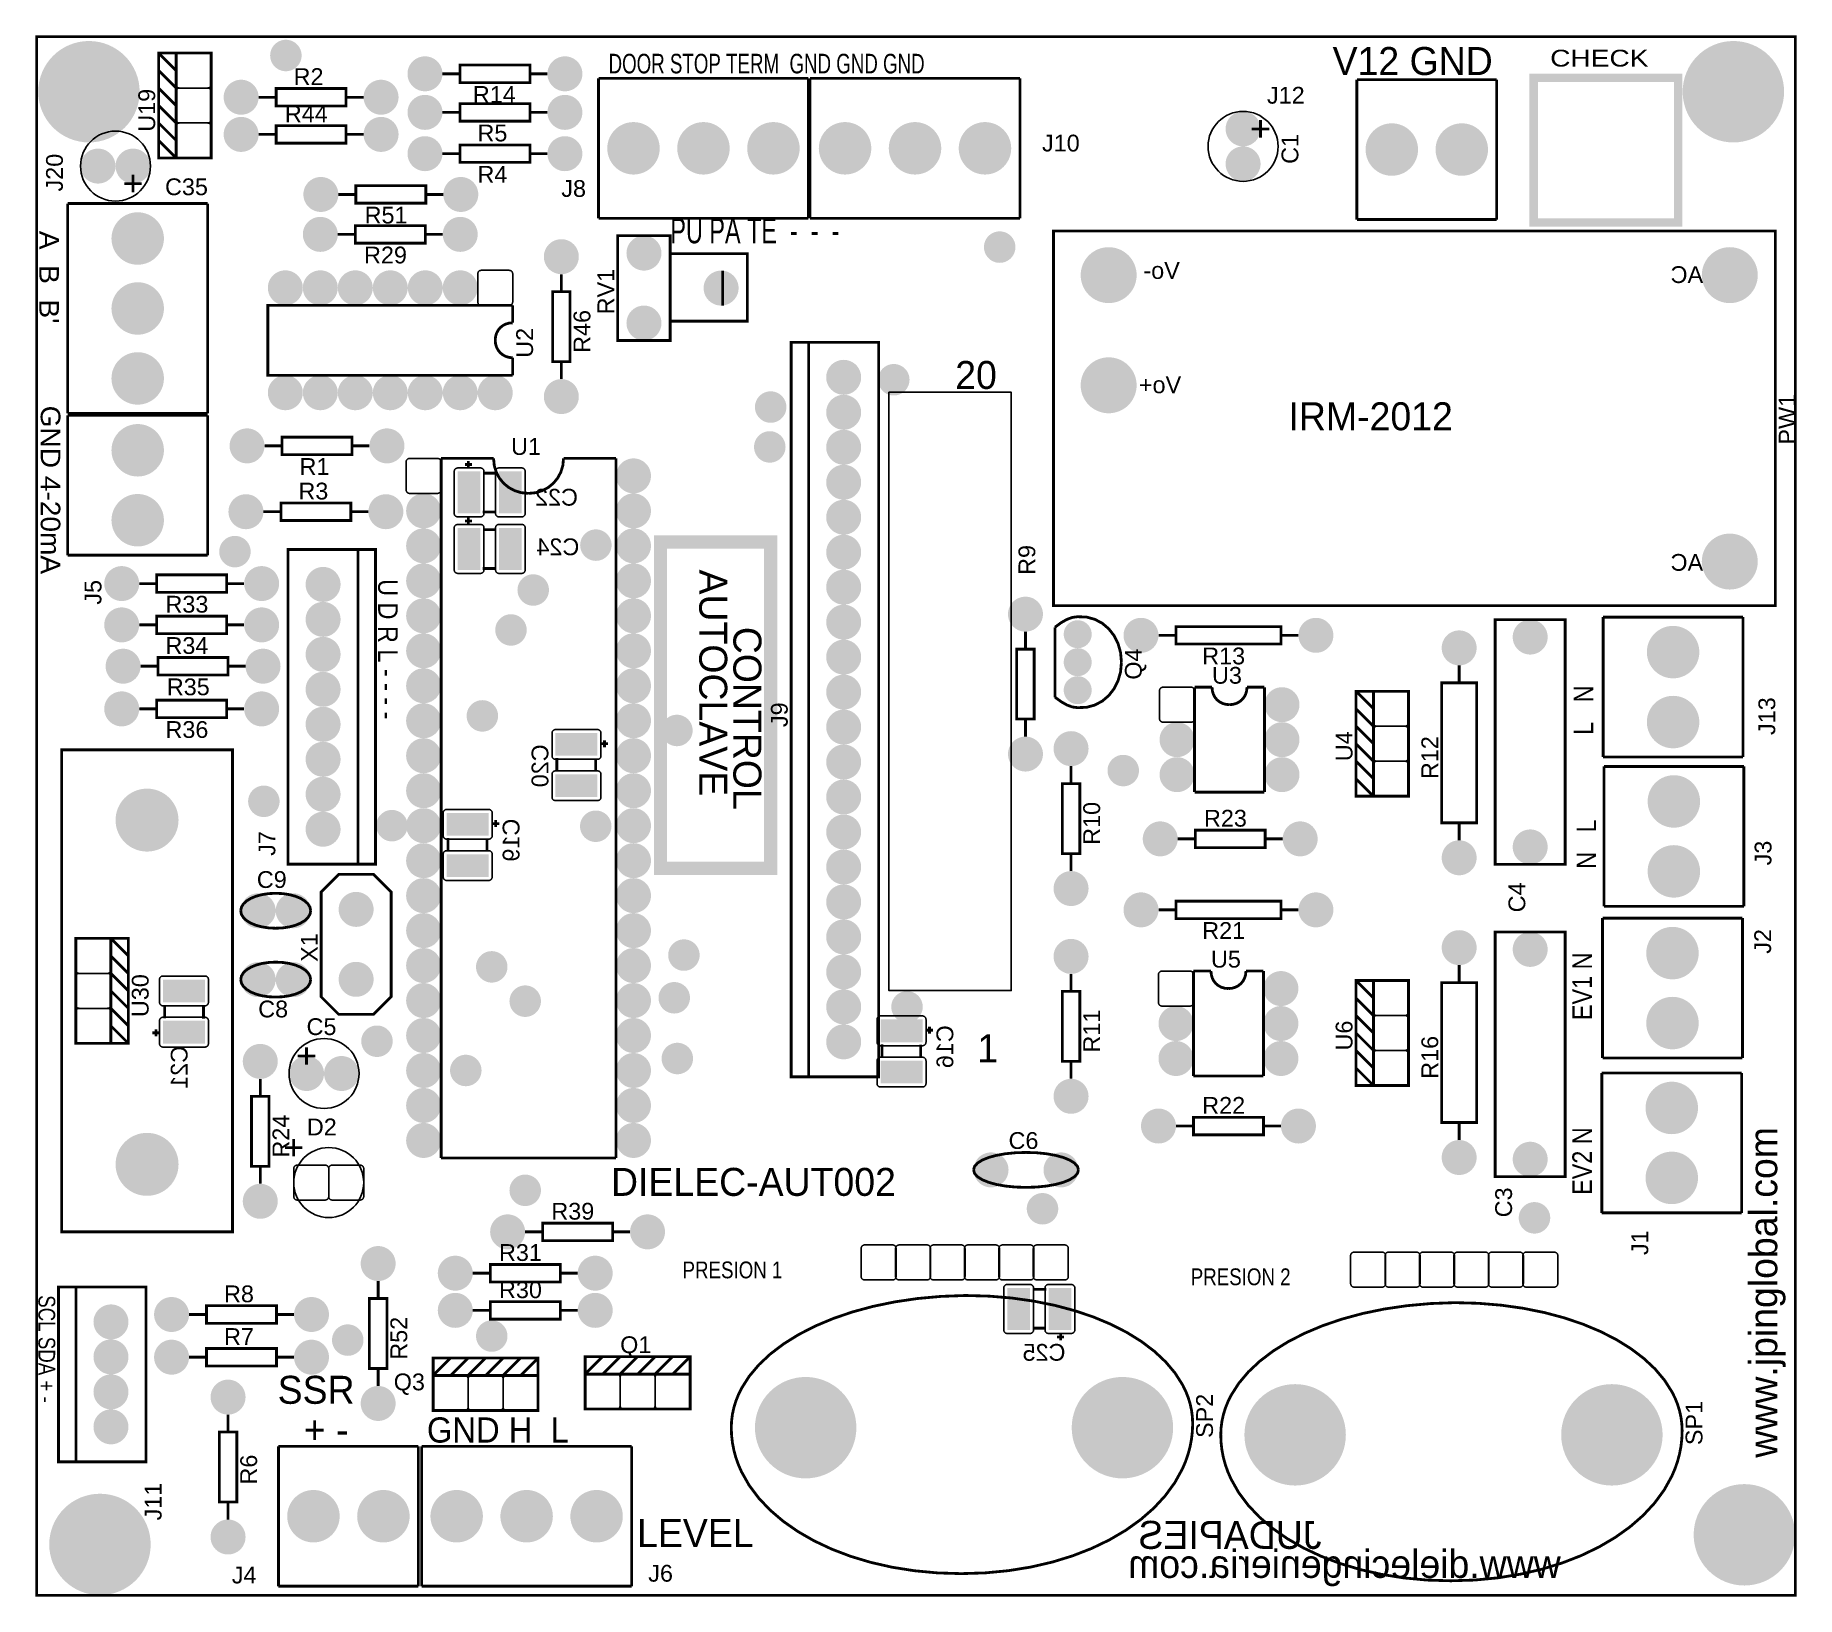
# Model space of a CAD drawing. Header units: inches. Extents: x -2.52 to 2.52, y -2.23 to 2.23.
import ezdxf

# ---------------------------------------------------------------- set-up
doc = ezdxf.new("R2010")
doc.units = ezdxf.units.IN
doc.layers.get('0').update_dxf_attribs({"linetype": 'CONTINUOUS'})

msp = doc.modelspace()

# ---------------------------------------------------------------- texts
for s, height, width, p in [('DOOR STOP TERM  GND GND GND', 0.056, 0.714286, (-0.880008, 2.123197)), ('DOOR STOP TERM  GND GND GND', 0.056, 0.714286, (-0.880008, 2.123197)), ('DOOR STOP TERM  GND GND GND', 0.056, 0.714286, (-0.880008, 2.123197)), ('CHECK', 0.048, 1.25, (1.811701, 2.142787)), ('CHECK', 0.048, 1.25, (1.811701, 2.142787)), ('CHECK', 0.048, 1.25, (1.811701, 2.142787)), ('R2', 0.048, 1.041667, (-1.780425, 2.090055)), ('R2', 0.048, 1.041667, (-1.780425, 2.090055)), ('R2', 0.048, 1.041667, (-1.780425, 2.090055)), ('R14', 0.048, 1.041667, (-1.268024, 2.038984)), ('R14', 0.048, 1.041667, (-1.268024, 2.038984)), ('R14', 0.048, 1.041667, (-1.268024, 2.038984)), ('J12', 0.048, 1.041667, (1.002055, 2.036709)), ('J12', 0.048, 1.041667, (1.002055, 2.036709)), ('J12', 0.048, 1.041667, (1.002055, 2.036709)), ('R44', 0.048, 1.041667, (-1.805425, 1.983756)), ('R44', 0.048, 1.041667, (-1.805425, 1.983756)), ('R44', 0.048, 1.041667, (-1.805425, 1.983756)), ('R5', 0.048, 1.041667, (-1.254835, 1.928748)), ('R5', 0.048, 1.041667, (-1.254835, 1.928748)), ('R5', 0.048, 1.041667, (-1.254835, 1.928748)), ('J10', 0.048, 1.041667, (0.358953, 1.899992)), ('J10', 0.048, 1.041667, (0.358953, 1.899992)), ('J10', 0.048, 1.041667, (0.358953, 1.899992)), ('C35', 0.048, 1.041667, (-2.147945, 1.775008)), ('C35', 0.048, 1.041667, (-2.147945, 1.775008)), ('C35', 0.048, 1.041667, (-2.147945, 1.775008)), ('R4', 0.048, 1.041667, (-1.254835, 1.810638)), ('R4', 0.048, 1.041667, (-1.254835, 1.810638)), ('R4', 0.048, 1.041667, (-1.254835, 1.810638)), ('J8', 0.048, 1.041667, (-1.015185, 1.770144)), ('J8', 0.048, 1.041667, (-1.015185, 1.770144)), ('J8', 0.048, 1.041667, (-1.015185, 1.770144)), ('R51', 0.048, 1.041667, (-1.577472, 1.694102)), ('R51', 0.048, 1.041667, (-1.577472, 1.694102)), ('R51', 0.048, 1.041667, (-1.577472, 1.694102)), ('PU PA TE  -  -  -', 0.072, 0.694444, (-0.703323, 1.637448)), ('PU PA TE  -  -  -', 0.072, 0.694444, (-0.703323, 1.637448)), ('PU PA TE  -  -  -', 0.072, 0.694444, (-0.703323, 1.637448)), ('R29', 0.048, 1.041667, (-1.579047, 1.579929)), ('R29', 0.048, 1.041667, (-1.579047, 1.579929)), ('R29', 0.048, 1.041667, (-1.579047, 1.579929)), ('U1', 0.048, 1.041667, (-1.158772, 1.032378)), ('U1', 0.048, 1.041667, (-1.158772, 1.032378)), ('U1', 0.048, 1.041667, (-1.158772, 1.032378)), ('R1', 0.048, 1.041667, (-1.763496, 0.975205)), ('R1', 0.048, 1.041667, (-1.763496, 0.975205)), ('R1', 0.048, 1.041667, (-1.763496, 0.975205)), ('R3', 0.048, 1.041667, (-1.766646, 0.905016)), ('R3', 0.048, 1.041667, (-1.766646, 0.905016)), ('R3', 0.048, 1.041667, (-1.766646, 0.905016)), ('R33', 0.048, 1.041667, (-2.146764, 0.581504)), ('R33', 0.048, 1.041667, (-2.146764, 0.581504)), ('R33', 0.048, 1.041667, (-2.146764, 0.581504)), ('R34', 0.048, 1.041667, (-2.146764, 0.463394)), ('R34', 0.048, 1.041667, (-2.146764, 0.463394)), ('R34', 0.048, 1.041667, (-2.146764, 0.463394)), ('R13', 0.048, 1.041667, (0.816992, 0.433591)), ('R13', 0.048, 1.041667, (0.816992, 0.433591)), ('R13', 0.048, 1.041667, (0.816992, 0.433591)), ('U3', 0.048, 1.041667, (0.844992, 0.37824)), ('U3', 0.048, 1.041667, (0.844992, 0.37824)), ('U3', 0.048, 1.041667, (0.844992, 0.37824)), ('R35', 0.048, 1.041667, (-2.142827, 0.345283)), ('R35', 0.048, 1.041667, (-2.142827, 0.345283)), ('R35', 0.048, 1.041667, (-2.142827, 0.345283)), ('R36', 0.048, 1.041667, (-2.146764, 0.223236)), ('R36', 0.048, 1.041667, (-2.146764, 0.223236)), ('R36', 0.048, 1.041667, (-2.146764, 0.223236)), ('R23', 0.048, 1.041667, (0.821992, -0.030409)), ('R23', 0.048, 1.041667, (0.821992, -0.030409)), ('R23', 0.048, 1.041667, (0.821992, -0.030409)), ('C9', 0.048, 1.041667, (-1.885543, -0.205701)), ('C9', 0.048, 1.041667, (-1.885543, -0.205701)), ('C9', 0.048, 1.041667, (-1.885543, -0.205701)), ('R21', 0.048, 1.041667, (0.816992, -0.351409)), ('R21', 0.048, 1.041667, (0.816992, -0.351409)), ('R21', 0.048, 1.041667, (0.816992, -0.351409)), ('U5', 0.048, 1.041667, (0.841992, -0.433409)), ('U5', 0.048, 1.041667, (0.841992, -0.433409)), ('U5', 0.048, 1.041667, (0.841992, -0.433409)), ('C8', 0.048, 1.041667, (-1.881606, -0.57578)), ('C8', 0.048, 1.041667, (-1.881606, -0.57578)), ('C8', 0.048, 1.041667, (-1.881606, -0.57578)), ('C5', 0.048, 1.041667, (-1.743417, -0.626283)), ('C5', 0.048, 1.041667, (-1.743417, -0.626283)), ('C5', 0.048, 1.041667, (-1.743417, -0.626283)), ('R22', 0.048, 1.041667, (0.816992, -0.851409)), ('R22', 0.048, 1.041667, (0.816992, -0.851409)), ('R22', 0.048, 1.041667, (0.816992, -0.851409)), ('D2', 0.048, 1.041667, (-1.742531, -0.913094)), ('D2', 0.048, 1.041667, (-1.742531, -0.913094)), ('D2', 0.048, 1.041667, (-1.742531, -0.913094)), ('C6', 0.048, 1.041667, (0.263276, -0.951874)), ('C6', 0.048, 1.041667, (0.263276, -0.951874)), ('C6', 0.048, 1.041667, (0.263276, -0.951874)), ('R39', 0.048, 1.041667, (-1.043614, -1.154039)), ('R39', 0.048, 1.041667, (-1.043614, -1.154039)), ('R39', 0.048, 1.041667, (-1.043614, -1.154039)), ('R31', 0.048, 1.041667, (-1.19322, -1.27215)), ('R31', 0.048, 1.041667, (-1.19322, -1.27215)), ('R31', 0.048, 1.041667, (-1.19322, -1.27215)), ('PRESION 1', 0.048, 0.833333, (-0.668614, -1.32178)), ('PRESION 1', 0.048, 0.833333, (-0.668614, -1.32178)), ('PRESION 1', 0.048, 0.833333, (-0.668614, -1.32178)), ('PRESION 2', 0.048, 0.833333, (0.784142, -1.341465)), ('PRESION 2', 0.048, 0.833333, (0.784142, -1.341465)), ('PRESION 2', 0.048, 0.833333, (0.784142, -1.341465)), ('R8', 0.048, 1.041667, (-1.979244, -1.39026)), ('R8', 0.048, 1.041667, (-1.979244, -1.39026)), ('R8', 0.048, 1.041667, (-1.979244, -1.39026)), ('R30', 0.048, 1.041667, (-1.19322, -1.378449)), ('R30', 0.048, 1.041667, (-1.19322, -1.378449)), ('R30', 0.048, 1.041667, (-1.19322, -1.378449)), ('R7', 0.048, 1.041667, (-1.979244, -1.512307)), ('R7', 0.048, 1.041667, (-1.979244, -1.512307)), ('R7', 0.048, 1.041667, (-1.979244, -1.512307)), ('Q1', 0.048, 1.041667, (-0.846961, -1.535732)), ('Q1', 0.048, 1.041667, (-0.846961, -1.535732)), ('Q1', 0.048, 1.041667, (-0.846961, -1.535732)), ('Q3', 0.048, 1.041667, (-1.494205, -1.642031)), ('Q3', 0.048, 1.041667, (-1.494205, -1.642031)), ('Q3', 0.048, 1.041667, (-1.494205, -1.642031)), ('GND H  L', 0.072, 0.972222, (-1.399323, -1.791442)), ('GND H  L', 0.072, 0.972222, (-1.399323, -1.791442)), ('GND H  L', 0.072, 0.972222, (-1.399323, -1.791442)), ('J4', 0.048, 1.041667, (-1.957197, -2.194248)), ('J4', 0.048, 1.041667, (-1.957197, -2.194248)), ('J4', 0.048, 1.041667, (-1.957197, -2.194248)), ('J6', 0.048, 1.041667, (-0.766646, -2.189165)), ('J6', 0.048, 1.041667, (-0.766646, -2.189165)), ('J6', 0.048, 1.041667, (-0.766646, -2.189165))]:
    msp.add_text(s, height=height, dxfattribs=dict(width=width)).set_placement(p)
for s, p in [('V12 GND', (1.189654, 2.118598)), ('V12 GND', (1.189654, 2.118598)), ('V12 GND', (1.189654, 2.118598)), ('20', (0.110913, 1.220961)), ('20', (0.110913, 1.220961)), ('20', (0.110913, 1.220961)), ('IRM-2012', (1.063669, 1.10285)), ('IRM-2012', (1.063669, 1.10285)), ('IRM-2012', (1.063669, 1.10285)), ('1', (0.173906, -0.704236)), ('1', (0.173906, -0.704236)), ('1', (0.173906, -0.704236)), ('DIELEC-AUT002', (-0.873178, -1.086126)), ('DIELEC-AUT002', (-0.873178, -1.086126)), ('DIELEC-AUT002', (-0.873178, -1.086126)), ('SSR', (-1.826094, -1.680614)), ('SSR', (-1.826094, -1.680614)), ('SSR', (-1.826094, -1.680614)), ('+ -', (-1.751291, -1.794787)), ('+ -', (-1.751291, -1.794787)), ('+ -', (-1.751291, -1.794787)), ('LEVEL', (-0.798535, -2.090063)), ('LEVEL', (-0.798535, -2.090063)), ('LEVEL', (-0.798535, -2.090063))]:
    msp.add_text(s, height=0.08).set_placement(p)
for s, height, rotation, width, p in [('U19', 0.048, 90, 1.041667, (-2.176252, 1.956433)), ('U19', 0.048, 90, 1.041667, (-2.176252, 1.956433)), ('U19', 0.048, 90, 1.041667, (-2.176252, 1.956433)), ('C1', 0.048, 90, 1.041667, (1.091748, 1.864504)), ('C1', 0.048, 90, 1.041667, (1.091748, 1.864504)), ('C1', 0.048, 90, 1.041667, (1.091748, 1.864504)), ('J20', 0.048, 90, 1.041667, (-2.440031, 1.785567)), ('J20', 0.048, 90, 1.041667, (-2.440031, 1.785567)), ('J20', 0.048, 90, 1.041667, (-2.440031, 1.785567)), ("A  B  B'", 0.056, -90, 1.071429, (-2.507205, 1.673165)), ("A  B  B'", 0.056, -90, 1.071429, (-2.507205, 1.673165)), ("A  B  B'", 0.056, -90, 1.071429, (-2.507205, 1.673165)), ('RV1', 0.048, 90, 1.041667, (-0.86385, 1.434386)), ('RV1', 0.048, 90, 1.041667, (-0.86385, 1.434386)), ('RV1', 0.048, 90, 1.041667, (-0.86385, 1.434386)), ('R46', 0.048, 90, 1.041667, (-0.932071, 1.32415)), ('R46', 0.048, 90, 1.041667, (-0.932071, 1.32415)), ('R46', 0.048, 90, 1.041667, (-0.932071, 1.32415)), ('U2', 0.048, 90, 1.041667, (-1.096047, 1.310173)), ('U2', 0.048, 90, 1.041667, (-1.096047, 1.310173)), ('U2', 0.048, 90, 1.041667, (-1.096047, 1.310173)), ('GND 4-20mA', 0.056, -90, 1.071429, (-2.503268, 1.173165)), ('GND 4-20mA', 0.056, -90, 1.071429, (-2.503268, 1.173165)), ('GND 4-20mA', 0.056, -90, 1.071429, (-2.503268, 1.173165)), ('PW1', 0.048, 90, 1.041667, (2.513008, 1.061945)), ('PW1', 0.048, 90, 1.041667, (2.513008, 1.061945)), ('PW1', 0.048, 90, 1.041667, (2.513008, 1.061945)), ('R9', 0.048, 90, 1.041667, (0.339693, 0.689307)), ('R9', 0.048, 90, 1.041667, (0.339693, 0.689307)), ('R9', 0.048, 90, 1.041667, (0.339693, 0.689307)), ('J5', 0.048, 90, 1.041667, (-2.329795, 0.604268)), ('J5', 0.048, 90, 1.041667, (-2.329795, 0.604268)), ('J5', 0.048, 90, 1.041667, (-2.329795, 0.604268)), ('U D R L - - - -', 0.056, -90, 0.892857, (-1.538701, 0.677102)), ('U D R L - - - -', 0.056, -90, 0.892857, (-1.538701, 0.677102)), ('U D R L - - - -', 0.056, -90, 0.892857, (-1.538701, 0.677102)), ('Q4', 0.048, 90, 1.041667, (0.644047, 0.389756)), ('Q4', 0.048, 90, 1.041667, (0.644047, 0.389756)), ('Q4', 0.048, 90, 1.041667, (0.644047, 0.389756)), ('L   N', 0.056, 90, 0.892857, (1.935008, 0.232094)), ('L   N', 0.056, 90, 0.892857, (1.935008, 0.232094)), ('L   N', 0.056, 90, 0.892857, (1.935008, 0.232094)), ('J9', 0.048, 90, 1.041667, (-0.367984, 0.254268)), ('J9', 0.048, 90, 1.041667, (-0.367984, 0.254268)), ('J9', 0.048, 90, 1.041667, (-0.367984, 0.254268)), ('J13', 0.048, 90, 1.041667, (2.454992, 0.231591)), ('J13', 0.048, 90, 1.041667, (2.454992, 0.231591)), ('J13', 0.048, 90, 1.041667, (2.454992, 0.231591)), ('U4', 0.048, 90, 1.041667, (1.246492, 0.156591)), ('U4', 0.048, 90, 1.041667, (1.246492, 0.156591)), ('U4', 0.048, 90, 1.041667, (1.246492, 0.156591)), ('R12', 0.048, 90, 1.041667, (1.491492, 0.105591)), ('R12', 0.048, 90, 1.041667, (1.491492, 0.105591)), ('R12', 0.048, 90, 1.041667, (1.491492, 0.105591)), ('R10', 0.048, 90, 1.041667, (0.524992, -0.082409)), ('R10', 0.048, 90, 1.041667, (0.524992, -0.082409)), ('R10', 0.048, 90, 1.041667, (0.524992, -0.082409)), ('J7', 0.048, 90, 1.041667, (-1.832661, -0.113843)), ('J7', 0.048, 90, 1.041667, (-1.832661, -0.113843)), ('J7', 0.048, 90, 1.041667, (-1.832661, -0.113843)), ('N   L', 0.056, 90, 0.892857, (1.943008, -0.150906)), ('N   L', 0.056, 90, 0.892857, (1.943008, -0.150906)), ('N   L', 0.056, 90, 0.892857, (1.943008, -0.150906)), ('J3', 0.048, 90, 1.041667, (2.444181, -0.141213)), ('J3', 0.048, 90, 1.041667, (2.444181, -0.141213)), ('J3', 0.048, 90, 1.041667, (2.444181, -0.141213)), ('C4', 0.048, 90, 1.041667, (1.740492, -0.275409)), ('C4', 0.048, 90, 1.041667, (1.740492, -0.275409)), ('C4', 0.048, 90, 1.041667, (1.740492, -0.275409)), ('X1', 0.048, 90, 1.041667, (-1.711685, -0.416992)), ('X1', 0.048, 90, 1.041667, (-1.711685, -0.416992)), ('X1', 0.048, 90, 1.041667, (-1.711685, -0.416992)), ('J2', 0.048, 90, 1.041667, (2.443157, -0.39378)), ('J2', 0.048, 90, 1.041667, (2.443157, -0.39378)), ('J2', 0.048, 90, 1.041667, (2.443157, -0.39378)), ('EV1 N', 0.056, 90, 0.892857, (1.931008, -0.583528)), ('EV1 N', 0.056, 90, 0.892857, (1.931008, -0.583528)), ('EV1 N', 0.056, 90, 0.892857, (1.931008, -0.583528)), ('U30', 0.048, 90, 1.041667, (-2.194898, -0.574921)), ('U30', 0.048, 90, 1.041667, (-2.194898, -0.574921)), ('U30', 0.048, 90, 1.041667, (-2.194898, -0.574921)), ('R11', 0.048, 90, 1.041667, (0.524992, -0.676409)), ('R11', 0.048, 90, 1.041667, (0.524992, -0.676409)), ('R11', 0.048, 90, 1.041667, (0.524992, -0.676409)), ('U6', 0.048, 90, 1.041667, (1.246492, -0.670409)), ('U6', 0.048, 90, 1.041667, (1.246492, -0.670409)), ('U6', 0.048, 90, 1.041667, (1.246492, -0.670409)), ('R16', 0.048, 90, 1.041667, (1.491492, -0.751409)), ('R16', 0.048, 90, 1.041667, (1.491492, -0.751409)), ('R16', 0.048, 90, 1.041667, (1.491492, -0.751409)), ('R24', 0.048, 90, 1.041667, (-1.792701, -0.976638)), ('R24', 0.048, 90, 1.041667, (-1.792701, -0.976638)), ('R24', 0.048, 90, 1.041667, (-1.792701, -0.976638)), ('EV2 N', 0.056, 90, 0.892857, (1.931008, -1.083276)), ('EV2 N', 0.056, 90, 0.892857, (1.931008, -1.083276)), ('EV2 N', 0.056, 90, 0.892857, (1.931008, -1.083276)), ('C3', 0.048, 90, 1.041667, (1.702492, -1.147409)), ('C3', 0.048, 90, 1.041667, (1.702492, -1.147409)), ('C3', 0.048, 90, 1.041667, (1.702492, -1.147409)), ('J1', 0.048, 90, 1.041667, (2.092021, -1.255349)), ('J1', 0.048, 90, 1.041667, (2.092021, -1.255349)), ('J1', 0.048, 90, 1.041667, (2.092021, -1.255349)), ('SCL SDA + -', 0.048, -90, 0.833333, (-2.510016, -1.370142)), ('SCL SDA + -', 0.048, -90, 0.833333, (-2.510016, -1.370142)), ('SCL SDA + -', 0.048, -90, 0.833333, (-2.510016, -1.370142)), ('R52', 0.048, 90, 1.041667, (-1.455693, -1.554591)), ('R52', 0.048, 90, 1.041667, (-1.455693, -1.554591)), ('R52', 0.048, 90, 1.041667, (-1.455693, -1.554591)), ('SP2', 0.048, 90, 1.041667, (0.847654, -1.778323)), ('SP2', 0.048, 90, 1.041667, (0.847654, -1.778323)), ('SP2', 0.048, 90, 1.041667, (0.847654, -1.778323)), ('SP1', 0.048, 90, 1.041667, (2.246866, -1.798795)), ('SP1', 0.048, 90, 1.041667, (2.246866, -1.798795)), ('SP1', 0.048, 90, 1.041667, (2.246866, -1.798795)), ('R6', 0.048, 90, 1.041667, (-1.884827, -1.91148)), ('R6', 0.048, 90, 1.041667, (-1.884827, -1.91148)), ('R6', 0.048, 90, 1.041667, (-1.884827, -1.91148)), ('J11', 0.048, 90, 1.041667, (-2.157748, -2.014039)), ('J11', 0.048, 90, 1.041667, (-2.157748, -2.014039)), ('J11', 0.048, 90, 1.041667, (-2.157748, -2.014039))]:
    msp.add_text(s, height=height, rotation=rotation, dxfattribs=dict(width=width)).set_placement(p)
at = {"text_generation_flag": 2, "width": 1.041667}
for s, p in [('Vo-', (0.752937, 1.535693)), ('Vo-', (0.752937, 1.535693)), ('Vo-', (0.752937, 1.535693)), ('AC', (2.249, 1.523882)), ('AC', (2.249, 1.523882)), ('AC', (2.249, 1.523882)), ('Vo+', (0.756874, 1.208921)), ('Vo+', (0.756874, 1.208921)), ('Vo+', (0.756874, 1.208921)), ('C22', (-0.967575, 0.887339)), ('C22', (-0.967575, 0.887339)), ('C22', (-0.967575, 0.887339)), ('C24', (-0.963638, 0.745606)), ('C24', (-0.963638, 0.745606)), ('C24', (-0.963638, 0.745606)), ('AC', (2.249, 0.701047)), ('AC', (2.249, 0.701047)), ('AC', (2.249, 0.701047)), ('C25', (0.426126, -1.557512)), ('C25', (0.426126, -1.557512)), ('C25', (0.426126, -1.557512))]:
    msp.add_text(s, height=0.048, dxfattribs=at).set_placement(p)
for s, rotation, p in [('AUTOCLAVE', -90, (-0.620819, 0.704661)), ('AUTOCLAVE', -90, (-0.620819, 0.704661)), ('AUTOCLAVE', -90, (-0.620819, 0.704661)), ('CONTROL', -90, (-0.52322, 0.540915)), ('CONTROL', -90, (-0.52322, 0.540915)), ('CONTROL', -90, (-0.52322, 0.540915)), ('www.jpinglobal.com', 90, (2.460756, -1.834709)), ('www.jpinglobal.com', 90, (2.460756, -1.834709)), ('www.jpinglobal.com', 90, (2.460756, -1.834709))]:
    msp.add_text(s, height=0.08, rotation=rotation).set_placement(p)
for s, p in [('C20', (-1.05211, 0.204803)), ('C20', (-1.05211, 0.204803)), ('C20', (-1.05211, 0.204803)), ('C19', (-1.134787, -0.007685)), ('C19', (-1.134787, -0.007685)), ('C19', (-1.134787, -0.007685)), ('C16', (0.10537, -0.598236)), ('C16', (0.10537, -0.598236)), ('C16', (0.10537, -0.598236)), ('C21', (-2.083575, -0.657291)), ('C21', (-2.083575, -0.657291)), ('C21', (-2.083575, -0.657291))]:
    msp.add_text(s, height=0.048, rotation=90, dxfattribs=at).set_placement(p)
at = {"text_generation_flag": 2}
for s, p in [('JUDAPIES', (1.157992, -2.095409)), ('JUDAPIES', (1.157992, -2.095409)), ('JUDAPIES', (1.157992, -2.095409)), ('www.dielecingenieria.com', (1.841992, -2.178409)), ('www.dielecingenieria.com', (1.841992, -2.178409)), ('www.dielecingenieria.com', (1.841992, -2.178409))]:
    msp.add_text(s, height=0.08, dxfattribs=at).set_placement(p)

# ---------------------------------------------------------------- blocks, each defined once
blk = doc.blocks.new('RPAD')
blk.add_trace([(-0.5, -0.5), (-0.5, 0.5), (0.5, -0.5), (0.5, 0.5)])
blk = doc.blocks.new('EPAD')
at = {"const_width": 0.5}
blk.add_lwpolyline([(-0.25, 0, 1), (0.25, 0, 1)], format="xyb", close=True, dxfattribs=at)

# ---------------------------------------------------------------- linework, layer by layer
for points, const_width in [([(-2.515008, -2.228346), (2.512551, -2.228346), (2.512551, 2.228346), (-2.515008, 2.228346), (-2.515008, -2.228346)], 0.008), ([(-2.515008, -2.228346), (2.512551, -2.228346), (2.512551, 2.228346), (-2.515008, 2.228346), (-2.515008, -2.228346)], 0.008), ([(-2.515008, -2.228346), (2.512551, -2.228346), (2.512551, 2.228346), (-2.515008, 2.228346), (-2.515008, -2.228346)], 0.008), ([(-2.116252, 1.881433), (-2.016252, 1.881433), (-2.016252, 2.181433), (-2.116252, 2.181433), (-2.116252, 1.881433), (-2.166252, 1.881433), (-2.166252, 2.181433), (-2.116252, 2.181433)], 0.008), ([(-2.116252, 2.131433), (-2.166252, 2.181433)], 0.008), ([(-2.116252, 1.881433), (-2.016252, 1.881433), (-2.016252, 2.181433), (-2.116252, 2.181433), (-2.116252, 1.881433), (-2.166252, 1.881433), (-2.166252, 2.181433), (-2.116252, 2.181433)], 0.008), ([(-2.116252, 2.131433), (-2.166252, 2.181433)], 0.008), ([(-2.116252, 1.881433), (-2.016252, 1.881433), (-2.016252, 2.181433), (-2.116252, 2.181433), (-2.116252, 1.881433), (-2.166252, 1.881433), (-2.166252, 2.181433), (-2.116252, 2.181433)], 0.008), ([(-2.116252, 2.131433), (-2.166252, 2.181433)], 0.008), ([(-2.116252, 2.081433), (-2.166252, 2.131433)], 0.008), ([(-2.116252, 2.081433), (-2.166252, 2.131433)], 0.008), ([(-2.116252, 2.081433), (-2.166252, 2.131433)], 0.008), ([(-1.304835, 2.121984), (-1.354835, 2.121984)], 0.008), ([(-1.304835, 2.121984), (-1.354835, 2.121984)], 0.008), ([(-1.304835, 2.121984), (-1.354835, 2.121984)], 0.008), ([(-1.304835, 2.096984), (-1.104835, 2.096984), (-1.104835, 2.146984), (-1.304835, 2.146984), (-1.304835, 2.096984)], 0.008), ([(-1.304835, 2.096984), (-1.104835, 2.096984), (-1.104835, 2.146984), (-1.304835, 2.146984), (-1.304835, 2.096984)], 0.008), ([(-1.304835, 2.096984), (-1.104835, 2.096984), (-1.104835, 2.146984), (-1.304835, 2.146984), (-1.304835, 2.096984)], 0.008), ([(-1.054835, 2.121984), (-1.104835, 2.121984)], 0.008), ([(-1.054835, 2.121984), (-1.104835, 2.121984)], 0.008), ([(-1.054835, 2.121984), (-1.104835, 2.121984)], 0.008), ([(1.764457, 1.696787), (2.177843, 1.696787), (2.177843, 2.110173), (1.764457, 2.110173), (1.764457, 1.696787)], 0.024), ([(1.764457, 1.696787), (2.177843, 1.696787), (2.177843, 2.110173), (1.764457, 2.110173), (1.764457, 1.696787)], 0.024), ([(1.764457, 1.696787), (2.177843, 1.696787), (2.177843, 2.110173), (1.764457, 2.110173), (1.764457, 1.696787)], 0.024), ([(-2.116252, 2.031433), (-2.166252, 2.081433)], 0.008), ([(-2.116252, 2.031433), (-2.166252, 2.081433)], 0.008), ([(-2.116252, 2.031433), (-2.166252, 2.081433)], 0.008), ([(-1.830425, 2.030055), (-1.630425, 2.030055), (-1.630425, 2.080055), (-1.830425, 2.080055), (-1.830425, 2.030055)], 0.008), ([(-1.830425, 2.030055), (-1.630425, 2.030055), (-1.630425, 2.080055), (-1.830425, 2.080055), (-1.830425, 2.030055)], 0.008), ([(-1.830425, 2.030055), (-1.630425, 2.030055), (-1.630425, 2.080055), (-1.830425, 2.080055), (-1.830425, 2.030055)], 0.008), ([(-0.908772, 2.108992), (-0.908772, 1.708992)], 0.008), ([(-0.308772, 2.108992), (-0.908772, 2.108992)], 0.008), ([(-0.908772, 2.108992), (-0.908772, 1.708992)], 0.008), ([(-0.308772, 2.108992), (-0.908772, 2.108992)], 0.008), ([(-0.908772, 2.108992), (-0.908772, 1.708992)], 0.008), ([(-0.308772, 2.108992), (-0.908772, 2.108992)], 0.008), ([(-0.308772, 2.108992), (-0.308772, 1.708992)], 0.008), ([(-0.308772, 2.108992), (-0.308772, 1.708992)], 0.008), ([(-0.308772, 2.108992), (-0.308772, 1.708992)], 0.008), ([(-0.304047, 2.108992), (-0.304047, 1.708992)], 0.008), ([(0.295953, 2.108992), (-0.304047, 2.108992)], 0.008), ([(-0.304047, 2.108992), (-0.304047, 1.708992)], 0.008), ([(0.295953, 2.108992), (-0.304047, 2.108992)], 0.008), ([(-0.304047, 2.108992), (-0.304047, 1.708992)], 0.008), ([(0.295953, 2.108992), (-0.304047, 2.108992)], 0.008), ([(0.295953, 2.108992), (0.295953, 1.708992)], 0.008), ([(0.295953, 2.108992), (0.295953, 1.708992)], 0.008), ([(0.295953, 2.108992), (0.295953, 1.708992)], 0.008), ([(1.258945, 2.105449), (1.258945, 1.705449)], 0.008), ([(1.258945, 2.105449), (1.658945, 2.105449)], 0.008), ([(1.258945, 2.105449), (1.258945, 1.705449)], 0.008), ([(1.258945, 2.105449), (1.658945, 2.105449)], 0.008), ([(1.258945, 2.105449), (1.258945, 1.705449)], 0.008), ([(1.258945, 2.105449), (1.658945, 2.105449)], 0.008), ([(1.658945, 2.105449), (1.658945, 1.705449)], 0.008), ([(1.658945, 2.105449), (1.658945, 1.705449)], 0.008), ([(1.658945, 2.105449), (1.658945, 1.705449)], 0.008), ([(-2.116252, 1.981433), (-2.166252, 2.031433)], 0.008), ([(-2.116252, 1.981433), (-2.166252, 2.031433)], 0.008), ([(-2.116252, 1.981433), (-2.166252, 2.031433)], 0.008), ([(-1.880425, 2.055055), (-1.830425, 2.055055)], 0.008), ([(-1.880425, 2.055055), (-1.830425, 2.055055)], 0.008), ([(-1.880425, 2.055055), (-1.830425, 2.055055)], 0.008), ([(-1.630425, 2.055055), (-1.580425, 2.055055)], 0.008), ([(-1.630425, 2.055055), (-1.580425, 2.055055)], 0.008), ([(-1.630425, 2.055055), (-1.580425, 2.055055)], 0.008), ([(-1.304835, 2.011748), (-1.354835, 2.011748)], 0.008), ([(-1.304835, 2.011748), (-1.354835, 2.011748)], 0.008), ([(-1.304835, 2.011748), (-1.354835, 2.011748)], 0.008), ([(-1.304835, 1.986748), (-1.104835, 1.986748), (-1.104835, 2.036748), (-1.304835, 2.036748), (-1.304835, 1.986748)], 0.008), ([(-1.304835, 1.986748), (-1.104835, 1.986748), (-1.104835, 2.036748), (-1.304835, 2.036748), (-1.304835, 1.986748)], 0.008), ([(-1.304835, 1.986748), (-1.104835, 1.986748), (-1.104835, 2.036748), (-1.304835, 2.036748), (-1.304835, 1.986748)], 0.008), ([(-1.054835, 2.011748), (-1.104835, 2.011748)], 0.008), ([(-1.054835, 2.011748), (-1.104835, 2.011748)], 0.008), ([(-1.054835, 2.011748), (-1.104835, 2.011748)], 0.008), ([(-2.116252, 1.931433), (-2.166252, 1.981433)], 0.008), ([(-2.116252, 1.931433), (-2.166252, 1.981433)], 0.008), ([(-2.116252, 1.931433), (-2.166252, 1.981433)], 0.008), ([(-1.830425, 1.923756), (-1.630425, 1.923756), (-1.630425, 1.973756), (-1.830425, 1.973756), (-1.830425, 1.923756)], 0.008), ([(-1.830425, 1.923756), (-1.630425, 1.923756), (-1.630425, 1.973756), (-1.830425, 1.973756), (-1.830425, 1.923756)], 0.008), ([(-1.830425, 1.923756), (-1.630425, 1.923756), (-1.630425, 1.973756), (-1.830425, 1.973756), (-1.830425, 1.923756)], 0.008), ([(1.008748, 1.964504), (0.958748, 1.964504)], 0.008), ([(1.008748, 1.964504), (0.958748, 1.964504)], 0.008), ([(1.008748, 1.964504), (0.958748, 1.964504)], 0.008), ([(0.983748, 1.989504), (0.983748, 1.939504)], 0.008), ([(0.983748, 1.989504), (0.983748, 1.939504)], 0.008), ([(0.983748, 1.989504), (0.983748, 1.939504)], 0.008), ([(-2.116252, 1.881433), (-2.166252, 1.931433)], 0.008), ([(-2.116252, 1.881433), (-2.166252, 1.931433)], 0.008), ([(-2.116252, 1.881433), (-2.166252, 1.931433)], 0.008), ([(-1.880425, 1.948756), (-1.830425, 1.948756)], 0.008), ([(-1.880425, 1.948756), (-1.830425, 1.948756)], 0.008), ([(-1.880425, 1.948756), (-1.830425, 1.948756)], 0.008), ([(-1.630425, 1.948756), (-1.580425, 1.948756)], 0.008), ([(-1.630425, 1.948756), (-1.580425, 1.948756)], 0.008), ([(-1.630425, 1.948756), (-1.580425, 1.948756)], 0.008), ([(-1.304835, 1.868638), (-1.104835, 1.868638), (-1.104835, 1.918638), (-1.304835, 1.918638), (-1.304835, 1.868638)], 0.008), ([(-1.304835, 1.868638), (-1.104835, 1.868638), (-1.104835, 1.918638), (-1.304835, 1.918638), (-1.304835, 1.868638)], 0.008), ([(-1.304835, 1.868638), (-1.104835, 1.868638), (-1.104835, 1.918638), (-1.304835, 1.918638), (-1.304835, 1.868638)], 0.008), ([(-1.304835, 1.893638), (-1.354835, 1.893638)], 0.008), ([(-1.304835, 1.893638), (-1.354835, 1.893638)], 0.008), ([(-1.304835, 1.893638), (-1.354835, 1.893638)], 0.008), ([(-1.054835, 1.893638), (-1.104835, 1.893638)], 0.008), ([(-1.054835, 1.893638), (-1.104835, 1.893638)], 0.008), ([(-1.054835, 1.893638), (-1.104835, 1.893638)], 0.008), ([(-2.23948, 1.783205), (-2.23948, 1.833205)], 0.008), ([(-2.23948, 1.783205), (-2.23948, 1.833205)], 0.008), ([(-2.23948, 1.783205), (-2.23948, 1.833205)], 0.008), ([(-2.21448, 1.808205), (-2.26448, 1.808205)], 0.008), ([(-2.21448, 1.808205), (-2.26448, 1.808205)], 0.008), ([(-2.21448, 1.808205), (-2.26448, 1.808205)], 0.008), ([(-1.602472, 1.777102), (-1.652472, 1.777102)], 0.008), ([(-1.602472, 1.777102), (-1.652472, 1.777102)], 0.008), ([(-1.602472, 1.777102), (-1.652472, 1.777102)], 0.008), ([(-1.602472, 1.752102), (-1.402472, 1.752102), (-1.402472, 1.802102), (-1.602472, 1.802102), (-1.602472, 1.752102)], 0.008), ([(-1.602472, 1.752102), (-1.402472, 1.752102), (-1.402472, 1.802102), (-1.602472, 1.802102), (-1.602472, 1.752102)], 0.008), ([(-1.602472, 1.752102), (-1.402472, 1.752102), (-1.402472, 1.802102), (-1.602472, 1.802102), (-1.602472, 1.752102)], 0.008), ([(-1.352472, 1.777102), (-1.402472, 1.777102)], 0.008), ([(-1.352472, 1.777102), (-1.402472, 1.777102)], 0.008), ([(-1.352472, 1.777102), (-1.402472, 1.777102)], 0.008), ([(-2.426094, 1.751118), (-2.026094, 1.751118)], 0.008), ([(-2.426094, 1.751118), (-2.426094, 1.151118)], 0.008), ([(-2.426094, 1.751118), (-2.026094, 1.751118)], 0.008), ([(-2.426094, 1.751118), (-2.426094, 1.151118)], 0.008), ([(-2.426094, 1.751118), (-2.026094, 1.751118)], 0.008), ([(-2.426094, 1.751118), (-2.426094, 1.151118)], 0.008), ([(-2.026094, 1.151118), (-2.026094, 1.751118)], 0.008), ([(-2.026094, 1.151118), (-2.026094, 1.751118)], 0.008), ([(-2.026094, 1.151118), (-2.026094, 1.751118)], 0.008), ([(-0.908772, 1.708992), (-0.308772, 1.708992)], 0.008), ([(-0.908772, 1.708992), (-0.308772, 1.708992)], 0.008), ([(-0.908772, 1.708992), (-0.308772, 1.708992)], 0.008), ([(-0.304047, 1.708992), (0.295953, 1.708992)], 0.008), ([(-0.304047, 1.708992), (0.295953, 1.708992)], 0.008), ([(-0.304047, 1.708992), (0.295953, 1.708992)], 0.008), ([(-1.604047, 1.662929), (-1.654047, 1.662929)], 0.008), ([(-1.604047, 1.662929), (-1.654047, 1.662929)], 0.008), ([(-1.604047, 1.662929), (-1.654047, 1.662929)], 0.008), ([(-1.604047, 1.637929), (-1.404047, 1.637929), (-1.404047, 1.687929), (-1.604047, 1.687929), (-1.604047, 1.637929)], 0.008), ([(-1.604047, 1.637929), (-1.404047, 1.637929), (-1.404047, 1.687929), (-1.604047, 1.687929), (-1.604047, 1.637929)], 0.008), ([(-1.604047, 1.637929), (-1.404047, 1.637929), (-1.404047, 1.687929), (-1.604047, 1.687929), (-1.604047, 1.637929)], 0.008), ([(-1.354047, 1.662929), (-1.404047, 1.662929)], 0.008), ([(-1.354047, 1.662929), (-1.404047, 1.662929)], 0.008), ([(-1.354047, 1.662929), (-1.404047, 1.662929)], 0.008), ([(-0.85385, 1.359386), (-0.70385, 1.359386), (-0.70385, 1.659386), (-0.85385, 1.659386), (-0.85385, 1.359386)], 0.008), ([(-0.85385, 1.359386), (-0.70385, 1.359386), (-0.70385, 1.659386), (-0.85385, 1.659386), (-0.85385, 1.359386)], 0.008), ([(-0.85385, 1.359386), (-0.70385, 1.359386), (-0.70385, 1.659386), (-0.85385, 1.659386), (-0.85385, 1.359386)], 0.008), ([(0.392016, 0.601512), (2.455008, 0.601512), (2.455008, 1.672378), (0.392016, 1.672378), (0.392016, 0.601512)], 0.008), ([(0.392016, 0.601512), (2.455008, 0.601512), (2.455008, 1.672378), (0.392016, 1.672378), (0.392016, 0.601512)], 0.008), ([(0.392016, 0.601512), (2.455008, 0.601512), (2.455008, 1.672378), (0.392016, 1.672378), (0.392016, 0.601512)], 0.008), ([(1.258945, 1.705449), (1.658945, 1.705449)], 0.008), ([(1.258945, 1.705449), (1.658945, 1.705449)], 0.008), ([(1.258945, 1.705449), (1.658945, 1.705449)], 0.008), ([(-0.704047, 1.414898), (-0.483575, 1.414898), (-0.483575, 1.607811), (-0.704047, 1.607811), (-0.704047, 1.414898)], 0.008), ([(-0.704047, 1.414898), (-0.483575, 1.414898), (-0.483575, 1.607811), (-0.704047, 1.607811), (-0.704047, 1.414898)], 0.008), ([(-0.704047, 1.414898), (-0.483575, 1.414898), (-0.483575, 1.607811), (-0.704047, 1.607811), (-0.704047, 1.414898)], 0.008), ([(-0.55385, 1.559386), (-0.55385, 1.459386)], 0.008), ([(-0.55385, 1.559386), (-0.55385, 1.459386)], 0.008), ([(-0.55385, 1.559386), (-0.55385, 1.459386)], 0.008), ([(-1.015071, 1.54915), (-1.015071, 1.49915)], 0.008), ([(-1.015071, 1.54915), (-1.015071, 1.49915)], 0.008), ([(-1.015071, 1.54915), (-1.015071, 1.49915)], 0.008), ([(-1.154047, 1.460173), (-1.854047, 1.460173), (-1.854047, 1.260173), (-1.154047, 1.260173)], 0.008), ([(-1.154047, 1.460173), (-1.854047, 1.460173), (-1.854047, 1.260173), (-1.154047, 1.260173)], 0.008), ([(-1.154047, 1.460173), (-1.854047, 1.460173), (-1.854047, 1.260173), (-1.154047, 1.260173)], 0.008), ([(-1.154047, 1.460173), (-1.154047, 1.410173)], 0.008), ([(-1.154047, 1.460173), (-1.154047, 1.410173)], 0.008), ([(-1.154047, 1.460173), (-1.154047, 1.410173)], 0.008), ([(-1.040071, 1.29915), (-0.990071, 1.29915), (-0.990071, 1.49915), (-1.040071, 1.49915), (-1.040071, 1.29915)], 0.008), ([(-1.040071, 1.29915), (-0.990071, 1.29915), (-0.990071, 1.49915), (-1.040071, 1.49915), (-1.040071, 1.29915)], 0.008), ([(-1.040071, 1.29915), (-0.990071, 1.29915), (-0.990071, 1.49915), (-1.040071, 1.49915), (-1.040071, 1.29915)], 0.008), ([(-1.204047, 1.360173), (-1.203088, 1.370648), (-1.200313, 1.38022), (-1.195873, 1.388738), (-1.189922, 1.396048), (-1.182612, 1.401999), (-1.174094, 1.406439), (-1.164522, 1.409214), (-1.154047, 1.410173)], 0.008), ([(-1.204047, 1.360173), (-1.203088, 1.370648), (-1.200313, 1.38022), (-1.195873, 1.388738), (-1.189922, 1.396048), (-1.182612, 1.401999), (-1.174094, 1.406439), (-1.164522, 1.409214), (-1.154047, 1.410173)], 0.008), ([(-1.204047, 1.360173), (-1.203088, 1.370648), (-1.200313, 1.38022), (-1.195873, 1.388738), (-1.189922, 1.396048), (-1.182612, 1.401999), (-1.174094, 1.406439), (-1.164522, 1.409214), (-1.154047, 1.410173)], 0.008), ([(-1.204047, 1.360173), (-1.203088, 1.349986), (-1.200313, 1.340548), (-1.195873, 1.332048), (-1.189922, 1.324673), (-1.182612, 1.318611), (-1.174094, 1.314048), (-1.164522, 1.311173), (-1.154047, 1.310173)], 0.008), ([(-1.204047, 1.360173), (-1.203088, 1.349986), (-1.200313, 1.340548), (-1.195873, 1.332048), (-1.189922, 1.324673), (-1.182612, 1.318611), (-1.174094, 1.314048), (-1.164522, 1.311173), (-1.154047, 1.310173)], 0.008), ([(-1.204047, 1.360173), (-1.203088, 1.349986), (-1.200313, 1.340548), (-1.195873, 1.332048), (-1.189922, 1.324673), (-1.182612, 1.318611), (-1.174094, 1.314048), (-1.164522, 1.311173), (-1.154047, 1.310173)], 0.008), ([(-1.154047, 1.310173), (-1.154047, 1.260173)], 0.008), ([(-1.154047, 1.310173), (-1.154047, 1.260173)], 0.008), ([(-1.154047, 1.310173), (-1.154047, 1.260173)], 0.008), ([(-0.357984, -0.745732), (-0.107984, -0.745732), (-0.107984, 1.354268), (-0.357984, 1.354268), (-0.357984, -0.745732)], 0.008), ([(-0.357984, -0.745732), (-0.107984, -0.745732), (-0.107984, 1.354268), (-0.357984, 1.354268), (-0.357984, -0.745732)], 0.008), ([(-0.357984, -0.745732), (-0.107984, -0.745732), (-0.107984, 1.354268), (-0.357984, 1.354268), (-0.357984, -0.745732)], 0.008), ([(-0.307984, -0.745732), (-0.307984, 1.354268)], 0.008), ([(-0.307984, -0.745732), (-0.307984, 1.354268)], 0.008), ([(-0.307984, -0.745732), (-0.307984, 1.354268)], 0.008), ([(-1.015071, 1.29915), (-1.015071, 1.24915)], 0.008), ([(-1.015071, 1.29915), (-1.015071, 1.24915)], 0.008), ([(-1.015071, 1.29915), (-1.015071, 1.24915)], 0.008), ([(-2.426094, 1.151118), (-2.026094, 1.151118)], 0.008), ([(-2.426094, 1.151118), (-2.026094, 1.151118)], 0.008), ([(-2.426094, 1.151118), (-2.026094, 1.151118)], 0.008), ([(-2.426094, 1.145606), (-2.026094, 1.145606)], 0.008), ([(-2.426094, 0.745606), (-2.426094, 1.145606)], 0.008), ([(-2.426094, 1.145606), (-2.026094, 1.145606)], 0.008), ([(-2.426094, 0.745606), (-2.426094, 1.145606)], 0.008), ([(-2.426094, 1.145606), (-2.026094, 1.145606)], 0.008), ([(-2.426094, 0.745606), (-2.426094, 1.145606)], 0.008), ([(-2.026094, 0.745606), (-2.026094, 1.145606)], 0.008), ([(-2.026094, 0.745606), (-2.026094, 1.145606)], 0.008), ([(-2.026094, 0.745606), (-2.026094, 1.145606)], 0.008), ([(-1.813496, 1.058205), (-1.863496, 1.058205)], 0.008), ([(-1.813496, 1.058205), (-1.863496, 1.058205)], 0.008), ([(-1.813496, 1.058205), (-1.863496, 1.058205)], 0.008), ([(-1.813496, 1.033205), (-1.613496, 1.033205), (-1.613496, 1.083205), (-1.813496, 1.083205), (-1.813496, 1.033205)], 0.008), ([(-1.813496, 1.033205), (-1.613496, 1.033205), (-1.613496, 1.083205), (-1.813496, 1.083205), (-1.813496, 1.033205)], 0.008), ([(-1.813496, 1.033205), (-1.613496, 1.033205), (-1.613496, 1.083205), (-1.813496, 1.083205), (-1.813496, 1.033205)], 0.008), ([(-1.563496, 1.058205), (-1.613496, 1.058205)], 0.008), ([(-1.563496, 1.058205), (-1.613496, 1.058205)], 0.008), ([(-1.563496, 1.058205), (-1.613496, 1.058205)], 0.008), ([(-1.358772, 1.022378), (-1.208772, 1.022378)], 0.008), ([(-1.358772, 1.022378), (-1.358772, -0.977622)], 0.008), ([(-1.358772, 1.022378), (-1.208772, 1.022378)], 0.008), ([(-1.358772, 1.022378), (-1.358772, -0.977622)], 0.008), ([(-1.358772, 1.022378), (-1.208772, 1.022378)], 0.008), ([(-1.358772, 1.022378), (-1.358772, -0.977622)], 0.008), ([(-1.27074, 1.005134), (-1.29074, 1.005134)], 0.008), ([(-1.27074, 1.005134), (-1.29074, 1.005134)], 0.008), ([(-1.27074, 1.005134), (-1.29074, 1.005134)], 0.008), ([(-1.28074, 0.995134), (-1.28074, 1.015134)], 0.008), ([(-1.28074, 0.995134), (-1.28074, 1.015134)], 0.008), ([(-1.28074, 0.995134), (-1.28074, 1.015134)], 0.008), ([(-1.108772, 0.922378), (-1.129434, 0.924378), (-1.148443, 0.930128), (-1.165461, 0.939253), (-1.180146, 0.951378), (-1.19216, 0.966128), (-1.201162, 0.983128), (-1.206813, 1.002003), (-1.208772, 1.022378)], 0.008), ([(-1.108772, 0.922378), (-1.129434, 0.924378), (-1.148443, 0.930128), (-1.165461, 0.939253), (-1.180146, 0.951378), (-1.19216, 0.966128), (-1.201162, 0.983128), (-1.206813, 1.002003), (-1.208772, 1.022378)], 0.008), ([(-1.108772, 0.922378), (-1.129434, 0.924378), (-1.148443, 0.930128), (-1.165461, 0.939253), (-1.180146, 0.951378), (-1.19216, 0.966128), (-1.201162, 0.983128), (-1.206813, 1.002003), (-1.208772, 1.022378)], 0.008), ([(-1.108772, 0.922378), (-1.088397, 0.924378), (-1.069522, 0.930128), (-1.052522, 0.939253), (-1.037772, 0.951378), (-1.025646, 0.966128), (-1.016522, 0.983128), (-1.010772, 1.002003), (-1.008772, 1.022378)], 0.008), ([(-1.108772, 0.922378), (-1.088397, 0.924378), (-1.069522, 0.930128), (-1.052522, 0.939253), (-1.037772, 0.951378), (-1.025646, 0.966128), (-1.016522, 0.983128), (-1.010772, 1.002003), (-1.008772, 1.022378)], 0.008), ([(-1.108772, 0.922378), (-1.088397, 0.924378), (-1.069522, 0.930128), (-1.052522, 0.939253), (-1.037772, 0.951378), (-1.025646, 0.966128), (-1.016522, 0.983128), (-1.010772, 1.002003), (-1.008772, 1.022378)], 0.008), ([(-1.008772, 1.022378), (-0.858772, 1.022378)], 0.008), ([(-1.008772, 1.022378), (-0.858772, 1.022378)], 0.008), ([(-1.008772, 1.022378), (-0.858772, 1.022378)], 0.008), ([(-0.858772, 1.022378), (-0.858772, -0.977622)], 0.008), ([(-0.858772, 1.022378), (-0.858772, -0.977622)], 0.008), ([(-0.858772, 1.022378), (-0.858772, -0.977622)], 0.008), ([(-1.20074, 0.980134), (-1.23874, 0.980134)], 0.008), ([(-1.20074, 0.980134), (-1.23874, 0.980134)], 0.008), ([(-1.20074, 0.980134), (-1.23874, 0.980134)], 0.008), ([(-1.866646, 0.870016), (-1.816646, 0.870016)], 0.008), ([(-1.866646, 0.870016), (-1.816646, 0.870016)], 0.008), ([(-1.866646, 0.870016), (-1.816646, 0.870016)], 0.008), ([(-1.816646, 0.845016), (-1.616646, 0.845016), (-1.616646, 0.895016), (-1.816646, 0.895016), (-1.816646, 0.845016)], 0.008), ([(-1.816646, 0.845016), (-1.616646, 0.845016), (-1.616646, 0.895016), (-1.816646, 0.895016), (-1.816646, 0.845016)], 0.008), ([(-1.816646, 0.845016), (-1.616646, 0.845016), (-1.616646, 0.895016), (-1.816646, 0.895016), (-1.816646, 0.845016)], 0.008), ([(-1.616646, 0.870016), (-1.566646, 0.870016)], 0.008), ([(-1.616646, 0.870016), (-1.566646, 0.870016)], 0.008), ([(-1.616646, 0.870016), (-1.566646, 0.870016)], 0.008), ([(-1.28074, 0.833717), (-1.28074, 0.853717)], 0.008), ([(-1.28074, 0.833717), (-1.28074, 0.853717)], 0.008), ([(-1.28074, 0.833717), (-1.28074, 0.853717)], 0.008), ([(-1.20074, 0.869134), (-1.23974, 0.869134)], 0.008), ([(-1.20074, 0.869134), (-1.23974, 0.869134)], 0.008), ([(-1.20074, 0.869134), (-1.23974, 0.869134)], 0.008), ([(-1.27074, 0.843717), (-1.29074, 0.843717)], 0.008), ([(-1.27074, 0.843717), (-1.29074, 0.843717)], 0.008), ([(-1.27074, 0.843717), (-1.29074, 0.843717)], 0.008), ([(-1.20074, 0.818717), (-1.23874, 0.818717)], 0.008), ([(-1.20074, 0.818717), (-1.23874, 0.818717)], 0.008), ([(-1.20074, 0.818717), (-1.23874, 0.818717)], 0.008), ([(-1.796173, -0.137858), (-1.546173, -0.137858), (-1.546173, 0.762142), (-1.796173, 0.762142), (-1.796173, -0.137858)], 0.008), ([(-1.796173, -0.137858), (-1.546173, -0.137858), (-1.546173, 0.762142), (-1.796173, 0.762142), (-1.796173, -0.137858)], 0.008), ([(-1.796173, -0.137858), (-1.546173, -0.137858), (-1.546173, 0.762142), (-1.796173, 0.762142), (-1.796173, -0.137858)], 0.008), ([(-1.596173, 0.762142), (-1.596173, -0.137858)], 0.008), ([(-1.596173, 0.762142), (-1.596173, -0.137858)], 0.008), ([(-1.596173, 0.762142), (-1.596173, -0.137858)], 0.008), ([(-0.731606, -0.149669), (-0.416646, -0.149669), (-0.416646, 0.783402), (-0.731606, 0.783402), (-0.731606, -0.149669)], 0.038), ([(-0.731606, -0.149669), (-0.416646, -0.149669), (-0.416646, 0.783402), (-0.731606, 0.783402), (-0.731606, -0.149669)], 0.038), ([(-0.731606, -0.149669), (-0.416646, -0.149669), (-0.416646, 0.783402), (-0.731606, 0.783402), (-0.731606, -0.149669)], 0.038), ([(-2.426094, 0.745606), (-2.026094, 0.745606)], 0.008), ([(-2.426094, 0.745606), (-2.026094, 0.745606)], 0.008), ([(-2.426094, 0.745606), (-2.026094, 0.745606)], 0.008), ([(-1.20074, 0.707717), (-1.23974, 0.707717)], 0.008), ([(-1.20074, 0.707717), (-1.23974, 0.707717)], 0.008), ([(-1.20074, 0.707717), (-1.23974, 0.707717)], 0.008), ([(-2.171764, 0.664504), (-2.221764, 0.664504)], 0.008), ([(-2.171764, 0.664504), (-2.221764, 0.664504)], 0.008), ([(-2.171764, 0.664504), (-2.221764, 0.664504)], 0.008), ([(-2.171764, 0.639504), (-1.971764, 0.639504), (-1.971764, 0.689504), (-2.171764, 0.689504), (-2.171764, 0.639504)], 0.008), ([(-2.171764, 0.639504), (-1.971764, 0.639504), (-1.971764, 0.689504), (-2.171764, 0.689504), (-2.171764, 0.639504)], 0.008), ([(-2.171764, 0.639504), (-1.971764, 0.639504), (-1.971764, 0.689504), (-2.171764, 0.689504), (-2.171764, 0.639504)], 0.008), ([(-1.921764, 0.664504), (-1.971764, 0.664504)], 0.008), ([(-1.921764, 0.664504), (-1.971764, 0.664504)], 0.008), ([(-1.921764, 0.664504), (-1.971764, 0.664504)], 0.008), ([(-2.171764, 0.521394), (-1.971764, 0.521394), (-1.971764, 0.571394), (-2.171764, 0.571394), (-2.171764, 0.521394)], 0.008), ([(-2.171764, 0.521394), (-1.971764, 0.521394), (-1.971764, 0.571394), (-2.171764, 0.571394), (-2.171764, 0.521394)], 0.008), ([(-2.171764, 0.521394), (-1.971764, 0.521394), (-1.971764, 0.571394), (-2.171764, 0.571394), (-2.171764, 0.521394)], 0.008), ([(0.461047, 0.569756), (0.445969, 0.567881), (0.430422, 0.562256), (0.413938, 0.552881), (0.396047, 0.539756)], 0.008), ([(0.461047, 0.569756), (0.445969, 0.567881), (0.430422, 0.562256), (0.413938, 0.552881), (0.396047, 0.539756)], 0.008), ([(0.461047, 0.569756), (0.445969, 0.567881), (0.430422, 0.562256), (0.413938, 0.552881), (0.396047, 0.539756)], 0.008), ([(0.461047, 0.569756), (0.486606, 0.56872), (0.510241, 0.562231), (0.531497, 0.550843), (0.549914, 0.535107), (0.565036, 0.515578), (0.576404, 0.492807), (0.58356, 0.467349), (0.586047, 0.439756)], 0.008), ([(0.461047, 0.569756), (0.486606, 0.56872), (0.510241, 0.562231), (0.531497, 0.550843), (0.549914, 0.535107), (0.565036, 0.515578), (0.576404, 0.492807), (0.58356, 0.467349), (0.586047, 0.439756)], 0.008), ([(0.461047, 0.569756), (0.486606, 0.56872), (0.510241, 0.562231), (0.531497, 0.550843), (0.549914, 0.535107), (0.565036, 0.515578), (0.576404, 0.492807), (0.58356, 0.467349), (0.586047, 0.439756)], 0.008), ([(1.654492, -0.138409), (1.854492, -0.138409), (1.854492, 0.561591), (1.654492, 0.561591), (1.654492, -0.138409)], 0.008), ([(1.654492, -0.138409), (1.854492, -0.138409), (1.854492, 0.561591), (1.654492, 0.561591), (1.654492, -0.138409)], 0.008), ([(1.654492, -0.138409), (1.854492, -0.138409), (1.854492, 0.561591), (1.654492, 0.561591), (1.654492, -0.138409)], 0.008), ([(1.962992, 0.568591), (2.362992, 0.568591)], 0.008), ([(1.962992, 0.168591), (1.962992, 0.568591)], 0.008), ([(1.962992, 0.568591), (2.362992, 0.568591)], 0.008), ([(1.962992, 0.168591), (1.962992, 0.568591)], 0.008), ([(1.962992, 0.568591), (2.362992, 0.568591)], 0.008), ([(1.962992, 0.168591), (1.962992, 0.568591)], 0.008), ([(2.362992, 0.168591), (2.362992, 0.568591)], 0.008), ([(2.362992, 0.168591), (2.362992, 0.568591)], 0.008), ([(2.362992, 0.168591), (2.362992, 0.568591)], 0.008), ([(-2.171764, 0.546394), (-2.221764, 0.546394)], 0.008), ([(-2.171764, 0.546394), (-2.221764, 0.546394)], 0.008), ([(-2.171764, 0.546394), (-2.221764, 0.546394)], 0.008), ([(-1.921764, 0.546394), (-1.971764, 0.546394)], 0.008), ([(-1.921764, 0.546394), (-1.971764, 0.546394)], 0.008), ([(-1.921764, 0.546394), (-1.971764, 0.546394)], 0.008), ([(0.311701, 0.477102), (0.311701, 0.527102)], 0.008), ([(0.311701, 0.477102), (0.311701, 0.527102)], 0.008), ([(0.311701, 0.477102), (0.311701, 0.527102)], 0.008), ([(0.396047, 0.539756), (0.396047, 0.339756)], 0.008), ([(0.396047, 0.539756), (0.396047, 0.339756)], 0.008), ([(0.396047, 0.539756), (0.396047, 0.339756)], 0.008), ([(0.741992, 0.516591), (0.691992, 0.516591)], 0.008), ([(0.741992, 0.516591), (0.691992, 0.516591)], 0.008), ([(0.741992, 0.516591), (0.691992, 0.516591)], 0.008), ([(0.741992, 0.491591), (1.041992, 0.491591), (1.041992, 0.541591), (0.741992, 0.541591), (0.741992, 0.491591)], 0.008), ([(0.741992, 0.491591), (1.041992, 0.491591), (1.041992, 0.541591), (0.741992, 0.541591), (0.741992, 0.491591)], 0.008), ([(0.741992, 0.491591), (1.041992, 0.491591), (1.041992, 0.541591), (0.741992, 0.541591), (0.741992, 0.491591)], 0.008), ([(1.091992, 0.516591), (1.041992, 0.516591)], 0.008), ([(1.091992, 0.516591), (1.041992, 0.516591)], 0.008), ([(1.091992, 0.516591), (1.041992, 0.516591)], 0.008), ([(-2.167827, 0.403283), (-1.967827, 0.403283), (-1.967827, 0.453283), (-2.167827, 0.453283), (-2.167827, 0.403283)], 0.008), ([(-2.167827, 0.403283), (-1.967827, 0.403283), (-1.967827, 0.453283), (-2.167827, 0.453283), (-2.167827, 0.403283)], 0.008), ([(-2.167827, 0.403283), (-1.967827, 0.403283), (-1.967827, 0.453283), (-2.167827, 0.453283), (-2.167827, 0.403283)], 0.008), ([(0.286701, 0.277102), (0.336701, 0.277102), (0.336701, 0.477102), (0.286701, 0.477102), (0.286701, 0.277102)], 0.008), ([(0.286701, 0.277102), (0.336701, 0.277102), (0.336701, 0.477102), (0.286701, 0.477102), (0.286701, 0.277102)], 0.008), ([(0.286701, 0.277102), (0.336701, 0.277102), (0.336701, 0.477102), (0.286701, 0.477102), (0.286701, 0.277102)], 0.008), ([(-2.167827, 0.428283), (-2.217827, 0.428283)], 0.008), ([(-2.167827, 0.428283), (-2.217827, 0.428283)], 0.008), ([(-2.167827, 0.428283), (-2.217827, 0.428283)], 0.008), ([(-1.917827, 0.428283), (-1.967827, 0.428283)], 0.008), ([(-1.917827, 0.428283), (-1.967827, 0.428283)], 0.008), ([(-1.917827, 0.428283), (-1.967827, 0.428283)], 0.008), ([(0.461047, 0.309756), (0.486606, 0.310792), (0.510241, 0.31728), (0.531497, 0.328669), (0.549914, 0.344404), (0.565036, 0.363934), (0.576404, 0.386704), (0.58356, 0.412163), (0.586047, 0.439756)], 0.008), ([(0.461047, 0.309756), (0.486606, 0.310792), (0.510241, 0.31728), (0.531497, 0.328669), (0.549914, 0.344404), (0.565036, 0.363934), (0.576404, 0.386704), (0.58356, 0.412163), (0.586047, 0.439756)], 0.008), ([(0.461047, 0.309756), (0.486606, 0.310792), (0.510241, 0.31728), (0.531497, 0.328669), (0.549914, 0.344404), (0.565036, 0.363934), (0.576404, 0.386704), (0.58356, 0.412163), (0.586047, 0.439756)], 0.008), ([(1.551492, 0.380591), (1.551492, 0.430591)], 0.008), ([(1.551492, 0.380591), (1.551492, 0.430591)], 0.008), ([(1.551492, 0.380591), (1.551492, 0.430591)], 0.008), ([(0.794992, 0.36824), (0.844992, 0.36824)], 0.008), ([(0.794992, 0.36824), (0.794992, 0.06824)], 0.008), ([(0.794992, 0.36824), (0.844992, 0.36824)], 0.008), ([(0.794992, 0.36824), (0.794992, 0.06824)], 0.008), ([(0.794992, 0.36824), (0.844992, 0.36824)], 0.008), ([(0.794992, 0.36824), (0.794992, 0.06824)], 0.008), ([(0.894992, 0.31824), (0.884517, 0.319199), (0.874945, 0.321974), (0.866428, 0.326414), (0.859117, 0.332365), (0.853166, 0.339676), (0.848726, 0.348193), (0.845951, 0.357765), (0.844992, 0.36824)], 0.008), ([(0.894992, 0.31824), (0.884517, 0.319199), (0.874945, 0.321974), (0.866428, 0.326414), (0.859117, 0.332365), (0.853166, 0.339676), (0.848726, 0.348193), (0.845951, 0.357765), (0.844992, 0.36824)], 0.008), ([(0.894992, 0.31824), (0.884517, 0.319199), (0.874945, 0.321974), (0.866428, 0.326414), (0.859117, 0.332365), (0.853166, 0.339676), (0.848726, 0.348193), (0.845951, 0.357765), (0.844992, 0.36824)], 0.008), ([(0.894992, 0.31824), (0.90518, 0.319199), (0.914617, 0.321974), (0.923117, 0.326414), (0.930492, 0.332365), (0.936555, 0.339676), (0.941117, 0.348193), (0.943992, 0.357765), (0.944992, 0.36824)], 0.008), ([(0.894992, 0.31824), (0.90518, 0.319199), (0.914617, 0.321974), (0.923117, 0.326414), (0.930492, 0.332365), (0.936555, 0.339676), (0.941117, 0.348193), (0.943992, 0.357765), (0.944992, 0.36824)], 0.008), ([(0.894992, 0.31824), (0.90518, 0.319199), (0.914617, 0.321974), (0.923117, 0.326414), (0.930492, 0.332365), (0.936555, 0.339676), (0.941117, 0.348193), (0.943992, 0.357765), (0.944992, 0.36824)], 0.008), ([(0.944992, 0.36824), (0.994992, 0.36824)], 0.008), ([(0.944992, 0.36824), (0.994992, 0.36824)], 0.008), ([(0.944992, 0.36824), (0.994992, 0.36824)], 0.008), ([(0.994992, 0.36824), (0.994992, 0.06824)], 0.008), ([(0.994992, 0.36824), (0.994992, 0.06824)], 0.008), ([(0.994992, 0.36824), (0.994992, 0.06824)], 0.008), ([(1.306492, 0.056591), (1.406492, 0.056591), (1.406492, 0.356591), (1.306492, 0.356591), (1.306492, 0.056591), (1.256492, 0.056591), (1.256492, 0.356591), (1.306492, 0.356591)], 0.008), ([(1.306492, 0.306591), (1.256492, 0.356591)], 0.008), ([(1.306492, 0.056591), (1.406492, 0.056591), (1.406492, 0.356591), (1.306492, 0.356591), (1.306492, 0.056591), (1.256492, 0.056591), (1.256492, 0.356591), (1.306492, 0.356591)], 0.008), ([(1.306492, 0.306591), (1.256492, 0.356591)], 0.008), ([(1.306492, 0.056591), (1.406492, 0.056591), (1.406492, 0.356591), (1.306492, 0.356591), (1.306492, 0.056591), (1.256492, 0.056591), (1.256492, 0.356591), (1.306492, 0.356591)], 0.008), ([(1.306492, 0.306591), (1.256492, 0.356591)], 0.008), ([(1.501492, -0.019409), (1.601492, -0.019409), (1.601492, 0.380591), (1.501492, 0.380591), (1.501492, -0.019409)], 0.008), ([(1.501492, -0.019409), (1.601492, -0.019409), (1.601492, 0.380591), (1.501492, 0.380591), (1.501492, -0.019409)], 0.008), ([(1.501492, -0.019409), (1.601492, -0.019409), (1.601492, 0.380591), (1.501492, 0.380591), (1.501492, -0.019409)], 0.008), ([(-2.171764, 0.306236), (-2.221764, 0.306236)], 0.008), ([(-2.171764, 0.306236), (-2.221764, 0.306236)], 0.008), ([(-2.171764, 0.306236), (-2.221764, 0.306236)], 0.008), ([(-2.171764, 0.281236), (-1.971764, 0.281236), (-1.971764, 0.331236), (-2.171764, 0.331236), (-2.171764, 0.281236)], 0.008), ([(-2.171764, 0.281236), (-1.971764, 0.281236), (-1.971764, 0.331236), (-2.171764, 0.331236), (-2.171764, 0.281236)], 0.008), ([(-2.171764, 0.281236), (-1.971764, 0.281236), (-1.971764, 0.331236), (-2.171764, 0.331236), (-2.171764, 0.281236)], 0.008), ([(-1.921764, 0.306236), (-1.971764, 0.306236)], 0.008), ([(-1.921764, 0.306236), (-1.971764, 0.306236)], 0.008), ([(-1.921764, 0.306236), (-1.971764, 0.306236)], 0.008), ([(0.461047, 0.309756), (0.445969, 0.311631), (0.430422, 0.317256), (0.413938, 0.326631), (0.396047, 0.339756)], 0.008), ([(0.461047, 0.309756), (0.445969, 0.311631), (0.430422, 0.317256), (0.413938, 0.326631), (0.396047, 0.339756)], 0.008), ([(0.461047, 0.309756), (0.445969, 0.311631), (0.430422, 0.317256), (0.413938, 0.326631), (0.396047, 0.339756)], 0.008), ([(1.306492, 0.256591), (1.256492, 0.306591)], 0.008), ([(1.306492, 0.256591), (1.256492, 0.306591)], 0.008), ([(1.306492, 0.256591), (1.256492, 0.306591)], 0.008), ([(0.311701, 0.227102), (0.311701, 0.277102)], 0.008), ([(0.311701, 0.227102), (0.311701, 0.277102)], 0.008), ([(0.311701, 0.227102), (0.311701, 0.277102)], 0.008), ([(1.306492, 0.206591), (1.256492, 0.256591)], 0.008), ([(1.306492, 0.206591), (1.256492, 0.256591)], 0.008), ([(1.306492, 0.206591), (1.256492, 0.256591)], 0.008), ([(-0.901764, 0.206551), (-0.881764, 0.206551)], 0.008), ([(-0.901764, 0.206551), (-0.881764, 0.206551)], 0.008), ([(-0.901764, 0.206551), (-0.881764, 0.206551)], 0.008), ([(-0.891764, 0.196551), (-0.891764, 0.216551)], 0.008), ([(-0.891764, 0.196551), (-0.891764, 0.216551)], 0.008), ([(-0.891764, 0.196551), (-0.891764, 0.216551)], 0.008), ([(1.306492, 0.156591), (1.256492, 0.206591)], 0.008), ([(1.306492, 0.156591), (1.256492, 0.206591)], 0.008), ([(1.306492, 0.156591), (1.256492, 0.206591)], 0.008), ([(-2.443449, -1.188898), (-1.95526, -1.188898), (-1.95526, 0.189055), (-2.443449, 0.189055), (-2.443449, -1.188898)], 0.008), ([(-2.443449, -1.188898), (-1.95526, -1.188898), (-1.95526, 0.189055), (-2.443449, 0.189055), (-2.443449, -1.188898)], 0.008), ([(-2.443449, -1.188898), (-1.95526, -1.188898), (-1.95526, 0.189055), (-2.443449, 0.189055), (-2.443449, -1.188898)], 0.008), ([(-1.027764, 0.126551), (-1.027764, 0.165551)], 0.008), ([(-1.027764, 0.126551), (-1.027764, 0.165551)], 0.008), ([(-1.027764, 0.126551), (-1.027764, 0.165551)], 0.008), ([(-0.916764, 0.126551), (-0.916764, 0.164551)], 0.008), ([(-0.916764, 0.126551), (-0.916764, 0.164551)], 0.008), ([(-0.916764, 0.126551), (-0.916764, 0.164551)], 0.008), ([(1.306492, 0.106591), (1.256492, 0.156591)], 0.008), ([(1.306492, 0.106591), (1.256492, 0.156591)], 0.008), ([(1.306492, 0.106591), (1.256492, 0.156591)], 0.008), ([(1.962992, 0.168591), (2.362992, 0.168591)], 0.008), ([(1.962992, 0.168591), (2.362992, 0.168591)], 0.008), ([(1.962992, 0.168591), (2.362992, 0.168591)], 0.008), ([(0.441992, 0.142591), (0.441992, 0.092591)], 0.008), ([(0.441992, 0.142591), (0.441992, 0.092591)], 0.008), ([(0.441992, 0.142591), (0.441992, 0.092591)], 0.008), ([(1.306492, 0.056591), (1.256492, 0.106591)], 0.008), ([(1.306492, 0.056591), (1.256492, 0.106591)], 0.008), ([(1.306492, 0.056591), (1.256492, 0.106591)], 0.008), ([(2.365236, 0.141685), (1.965236, 0.141685)], 0.008), ([(1.965236, 0.141685), (1.965236, -0.258315)], 0.008), ([(2.365236, 0.141685), (1.965236, 0.141685)], 0.008), ([(1.965236, 0.141685), (1.965236, -0.258315)], 0.008), ([(2.365236, 0.141685), (1.965236, 0.141685)], 0.008), ([(1.965236, 0.141685), (1.965236, -0.258315)], 0.008), ([(2.365236, 0.141685), (2.365236, -0.258315)], 0.008), ([(2.365236, 0.141685), (2.365236, -0.258315)], 0.008), ([(2.365236, 0.141685), (2.365236, -0.258315)], 0.008), ([(0.416992, -0.107409), (0.466992, -0.107409), (0.466992, 0.092591), (0.416992, 0.092591), (0.416992, -0.107409)], 0.008), ([(0.416992, -0.107409), (0.466992, -0.107409), (0.466992, 0.092591), (0.416992, 0.092591), (0.416992, -0.107409)], 0.008), ([(0.416992, -0.107409), (0.466992, -0.107409), (0.466992, 0.092591), (0.416992, 0.092591), (0.416992, -0.107409)], 0.008), ([(0.794992, 0.06824), (0.994992, 0.06824)], 0.008), ([(0.794992, 0.06824), (0.994992, 0.06824)], 0.008), ([(0.794992, 0.06824), (0.994992, 0.06824)], 0.008), ([(-1.212787, -0.021685), (-1.192787, -0.021685)], 0.008), ([(-1.212787, -0.021685), (-1.192787, -0.021685)], 0.008), ([(-1.212787, -0.021685), (-1.192787, -0.021685)], 0.008), ([(-1.202787, -0.031685), (-1.202787, -0.011685)], 0.008), ([(-1.202787, -0.031685), (-1.202787, -0.011685)], 0.008), ([(-1.202787, -0.031685), (-1.202787, -0.011685)], 0.008), ([(0.796992, -0.090409), (0.996992, -0.090409), (0.996992, -0.040409), (0.796992, -0.040409), (0.796992, -0.090409)], 0.008), ([(0.796992, -0.090409), (0.996992, -0.090409), (0.996992, -0.040409), (0.796992, -0.040409), (0.796992, -0.090409)], 0.008), ([(0.796992, -0.090409), (0.996992, -0.090409), (0.996992, -0.040409), (0.796992, -0.040409), (0.796992, -0.090409)], 0.008), ([(1.551492, -0.069409), (1.551492, -0.019409)], 0.008), ([(1.551492, -0.069409), (1.551492, -0.019409)], 0.008), ([(1.551492, -0.069409), (1.551492, -0.019409)], 0.008), ([(-1.338787, -0.101685), (-1.338787, -0.062685)], 0.008), ([(-1.338787, -0.101685), (-1.338787, -0.062685)], 0.008), ([(-1.338787, -0.101685), (-1.338787, -0.062685)], 0.008), ([(-1.227787, -0.101685), (-1.227787, -0.063685)], 0.008), ([(-1.227787, -0.101685), (-1.227787, -0.063685)], 0.008), ([(-1.227787, -0.101685), (-1.227787, -0.063685)], 0.008), ([(0.746992, -0.065409), (0.796992, -0.065409)], 0.008), ([(0.746992, -0.065409), (0.796992, -0.065409)], 0.008), ([(0.746992, -0.065409), (0.796992, -0.065409)], 0.008), ([(0.996992, -0.065409), (1.046992, -0.065409)], 0.008), ([(0.996992, -0.065409), (1.046992, -0.065409)], 0.008), ([(0.996992, -0.065409), (1.046992, -0.065409)], 0.008), ([(0.441992, -0.107409), (0.441992, -0.157409)], 0.008), ([(0.441992, -0.107409), (0.441992, -0.157409)], 0.008), ([(0.441992, -0.107409), (0.441992, -0.157409)], 0.008), ([(-1.701685, -0.516992), (-1.701685, -0.216992), (-1.651685, -0.166992), (-1.551685, -0.166992), (-1.501685, -0.216992), (-1.501685, -0.516992), (-1.551685, -0.566992), (-1.651685, -0.566992), (-1.701685, -0.516992)], 0.008), ([(-1.701685, -0.516992), (-1.701685, -0.216992), (-1.651685, -0.166992), (-1.551685, -0.166992), (-1.501685, -0.216992), (-1.501685, -0.516992), (-1.551685, -0.566992), (-1.651685, -0.566992), (-1.701685, -0.516992)], 0.008), ([(-1.701685, -0.516992), (-1.701685, -0.216992), (-1.651685, -0.166992), (-1.551685, -0.166992), (-1.501685, -0.216992), (-1.501685, -0.516992), (-1.551685, -0.566992), (-1.651685, -0.566992), (-1.701685, -0.516992)], 0.008), ([(-1.931606, -0.270929), (-1.929606, -0.260742), (-1.923856, -0.251304), (-1.914731, -0.242804), (-1.902606, -0.235429), (-1.887856, -0.229367), (-1.870856, -0.224804), (-1.851981, -0.221929), (-1.831606, -0.220929)], 0.008), ([(-1.931606, -0.270929), (-1.929606, -0.260742), (-1.923856, -0.251304), (-1.914731, -0.242804), (-1.902606, -0.235429), (-1.887856, -0.229367), (-1.870856, -0.224804), (-1.851981, -0.221929), (-1.831606, -0.220929)], 0.008), ([(-1.931606, -0.270929), (-1.929606, -0.260742), (-1.923856, -0.251304), (-1.914731, -0.242804), (-1.902606, -0.235429), (-1.887856, -0.229367), (-1.870856, -0.224804), (-1.851981, -0.221929), (-1.831606, -0.220929)], 0.008), ([(-1.731606, -0.270929), (-1.733606, -0.260742), (-1.739356, -0.251304), (-1.748481, -0.242804), (-1.760606, -0.235429), (-1.775356, -0.229367), (-1.792356, -0.224804), (-1.811231, -0.221929), (-1.831606, -0.220929)], 0.008), ([(-1.731606, -0.270929), (-1.733606, -0.260742), (-1.739356, -0.251304), (-1.748481, -0.242804), (-1.760606, -0.235429), (-1.775356, -0.229367), (-1.792356, -0.224804), (-1.811231, -0.221929), (-1.831606, -0.220929)], 0.008), ([(-1.731606, -0.270929), (-1.733606, -0.260742), (-1.739356, -0.251304), (-1.748481, -0.242804), (-1.760606, -0.235429), (-1.775356, -0.229367), (-1.792356, -0.224804), (-1.811231, -0.221929), (-1.831606, -0.220929)], 0.008), ([(0.741992, -0.293409), (1.041992, -0.293409), (1.041992, -0.243409), (0.741992, -0.243409), (0.741992, -0.293409)], 0.008), ([(0.741992, -0.293409), (1.041992, -0.293409), (1.041992, -0.243409), (0.741992, -0.243409), (0.741992, -0.293409)], 0.008), ([(0.741992, -0.293409), (1.041992, -0.293409), (1.041992, -0.243409), (0.741992, -0.243409), (0.741992, -0.293409)], 0.008), ([(-1.931606, -0.270929), (-1.929606, -0.281117), (-1.923856, -0.290554), (-1.914731, -0.299054), (-1.902606, -0.306429), (-1.887856, -0.312492), (-1.870856, -0.317054), (-1.851981, -0.319929), (-1.831606, -0.320929)], 0.008), ([(-1.931606, -0.270929), (-1.929606, -0.281117), (-1.923856, -0.290554), (-1.914731, -0.299054), (-1.902606, -0.306429), (-1.887856, -0.312492), (-1.870856, -0.317054), (-1.851981, -0.319929), (-1.831606, -0.320929)], 0.008), ([(-1.931606, -0.270929), (-1.929606, -0.281117), (-1.923856, -0.290554), (-1.914731, -0.299054), (-1.902606, -0.306429), (-1.887856, -0.312492), (-1.870856, -0.317054), (-1.851981, -0.319929), (-1.831606, -0.320929)], 0.008), ([(-1.731606, -0.270929), (-1.733606, -0.281117), (-1.739356, -0.290554), (-1.748481, -0.299054), (-1.760606, -0.306429), (-1.775356, -0.312492), (-1.792356, -0.317054), (-1.811231, -0.319929), (-1.831606, -0.320929)], 0.008), ([(-1.731606, -0.270929), (-1.733606, -0.281117), (-1.739356, -0.290554), (-1.748481, -0.299054), (-1.760606, -0.306429), (-1.775356, -0.312492), (-1.792356, -0.317054), (-1.811231, -0.319929), (-1.831606, -0.320929)], 0.008), ([(-1.731606, -0.270929), (-1.733606, -0.281117), (-1.739356, -0.290554), (-1.748481, -0.299054), (-1.760606, -0.306429), (-1.775356, -0.312492), (-1.792356, -0.317054), (-1.811231, -0.319929), (-1.831606, -0.320929)], 0.008), ([(0.741992, -0.268409), (0.691992, -0.268409)], 0.008), ([(0.741992, -0.268409), (0.691992, -0.268409)], 0.008), ([(0.741992, -0.268409), (0.691992, -0.268409)], 0.008), ([(1.091992, -0.268409), (1.041992, -0.268409)], 0.008), ([(1.091992, -0.268409), (1.041992, -0.268409)], 0.008), ([(1.091992, -0.268409), (1.041992, -0.268409)], 0.008), ([(1.961236, -0.292), (2.361236, -0.292)], 0.008), ([(1.961236, -0.692), (1.961236, -0.292)], 0.008), ([(1.961236, -0.292), (2.361236, -0.292)], 0.008), ([(1.961236, -0.692), (1.961236, -0.292)], 0.008), ([(1.961236, -0.292), (2.361236, -0.292)], 0.008), ([(1.961236, -0.692), (1.961236, -0.292)], 0.008), ([(2.365236, -0.258315), (1.965236, -0.258315)], 0.008), ([(2.365236, -0.258315), (1.965236, -0.258315)], 0.008), ([(2.365236, -0.258315), (1.965236, -0.258315)], 0.008), ([(2.361236, -0.692), (2.361236, -0.292)], 0.008), ([(2.361236, -0.692), (2.361236, -0.292)], 0.008), ([(2.361236, -0.692), (2.361236, -0.292)], 0.008), ([(-2.402898, -0.649921), (-2.302898, -0.649921), (-2.302898, -0.349921), (-2.402898, -0.349921), (-2.402898, -0.649921)], 0.008), ([(-2.402898, -0.649921), (-2.302898, -0.649921), (-2.302898, -0.349921), (-2.402898, -0.349921), (-2.402898, -0.649921)], 0.008), ([(-2.402898, -0.649921), (-2.302898, -0.649921), (-2.302898, -0.349921), (-2.402898, -0.349921), (-2.402898, -0.649921)], 0.008), ([(-2.302898, -0.349921), (-2.252898, -0.349921), (-2.252898, -0.649921), (-2.302898, -0.649921)], 0.008), ([(-2.302898, -0.349921), (-2.252898, -0.399921)], 0.008), ([(-2.302898, -0.349921), (-2.252898, -0.349921), (-2.252898, -0.649921), (-2.302898, -0.649921)], 0.008), ([(-2.302898, -0.349921), (-2.252898, -0.399921)], 0.008), ([(-2.302898, -0.349921), (-2.252898, -0.349921), (-2.252898, -0.649921), (-2.302898, -0.649921)], 0.008), ([(-2.302898, -0.349921), (-2.252898, -0.399921)], 0.008), ([(1.654492, -1.031409), (1.854492, -1.031409), (1.854492, -0.331409), (1.654492, -0.331409), (1.654492, -1.031409)], 0.008), ([(1.654492, -1.031409), (1.854492, -1.031409), (1.854492, -0.331409), (1.654492, -0.331409), (1.654492, -1.031409)], 0.008), ([(1.654492, -1.031409), (1.854492, -1.031409), (1.854492, -0.331409), (1.654492, -0.331409), (1.654492, -1.031409)], 0.008), ([(-2.302898, -0.399921), (-2.252898, -0.449921)], 0.008), ([(-2.302898, -0.399921), (-2.252898, -0.449921)], 0.008), ([(-2.302898, -0.399921), (-2.252898, -0.449921)], 0.008), ([(-2.302898, -0.449921), (-2.252898, -0.499921)], 0.008), ([(-2.302898, -0.449921), (-2.252898, -0.499921)], 0.008), ([(-2.302898, -0.449921), (-2.252898, -0.499921)], 0.008), ([(-1.931606, -0.46778), (-1.929606, -0.457592), (-1.923856, -0.448154), (-1.914731, -0.439654), (-1.902606, -0.43228), (-1.887856, -0.426217), (-1.870856, -0.421654), (-1.851981, -0.41878), (-1.831606, -0.41778)], 0.008), ([(-1.931606, -0.46778), (-1.929606, -0.457592), (-1.923856, -0.448154), (-1.914731, -0.439654), (-1.902606, -0.43228), (-1.887856, -0.426217), (-1.870856, -0.421654), (-1.851981, -0.41878), (-1.831606, -0.41778)], 0.008), ([(-1.931606, -0.46778), (-1.929606, -0.457592), (-1.923856, -0.448154), (-1.914731, -0.439654), (-1.902606, -0.43228), (-1.887856, -0.426217), (-1.870856, -0.421654), (-1.851981, -0.41878), (-1.831606, -0.41778)], 0.008), ([(-1.731606, -0.46778), (-1.733606, -0.457592), (-1.739356, -0.448154), (-1.748481, -0.439654), (-1.760606, -0.43228), (-1.775356, -0.426217), (-1.792356, -0.421654), (-1.811231, -0.41878), (-1.831606, -0.41778)], 0.008), ([(-1.731606, -0.46778), (-1.733606, -0.457592), (-1.739356, -0.448154), (-1.748481, -0.439654), (-1.760606, -0.43228), (-1.775356, -0.426217), (-1.792356, -0.421654), (-1.811231, -0.41878), (-1.831606, -0.41778)], 0.008), ([(-1.731606, -0.46778), (-1.733606, -0.457592), (-1.739356, -0.448154), (-1.748481, -0.439654), (-1.760606, -0.43228), (-1.775356, -0.426217), (-1.792356, -0.421654), (-1.811231, -0.41878), (-1.831606, -0.41778)], 0.008), ([(0.441992, -0.451409), (0.441992, -0.501409)], 0.008), ([(0.441992, -0.451409), (0.441992, -0.501409)], 0.008), ([(0.441992, -0.451409), (0.441992, -0.501409)], 0.008), ([(0.791992, -0.443409), (0.841992, -0.443409)], 0.008), ([(0.791992, -0.443409), (0.791992, -0.743409)], 0.008), ([(0.791992, -0.443409), (0.841992, -0.443409)], 0.008), ([(0.791992, -0.443409), (0.791992, -0.743409)], 0.008), ([(0.791992, -0.443409), (0.841992, -0.443409)], 0.008), ([(0.791992, -0.443409), (0.791992, -0.743409)], 0.008), ([(0.891992, -0.493409), (0.881517, -0.49245), (0.871945, -0.489675), (0.863428, -0.485235), (0.856117, -0.479284), (0.850166, -0.471974), (0.845726, -0.463456), (0.842951, -0.453884), (0.841992, -0.443409)], 0.008), ([(0.891992, -0.493409), (0.881517, -0.49245), (0.871945, -0.489675), (0.863428, -0.485235), (0.856117, -0.479284), (0.850166, -0.471974), (0.845726, -0.463456), (0.842951, -0.453884), (0.841992, -0.443409)], 0.008), ([(0.891992, -0.493409), (0.881517, -0.49245), (0.871945, -0.489675), (0.863428, -0.485235), (0.856117, -0.479284), (0.850166, -0.471974), (0.845726, -0.463456), (0.842951, -0.453884), (0.841992, -0.443409)], 0.008), ([(0.891992, -0.493409), (0.90218, -0.49245), (0.911617, -0.489675), (0.920117, -0.485235), (0.927492, -0.479284), (0.933555, -0.471974), (0.938117, -0.463456), (0.940992, -0.453884), (0.941992, -0.443409)], 0.008), ([(0.891992, -0.493409), (0.90218, -0.49245), (0.911617, -0.489675), (0.920117, -0.485235), (0.927492, -0.479284), (0.933555, -0.471974), (0.938117, -0.463456), (0.940992, -0.453884), (0.941992, -0.443409)], 0.008), ([(0.891992, -0.493409), (0.90218, -0.49245), (0.911617, -0.489675), (0.920117, -0.485235), (0.927492, -0.479284), (0.933555, -0.471974), (0.938117, -0.463456), (0.940992, -0.453884), (0.941992, -0.443409)], 0.008), ([(0.941992, -0.443409), (0.991992, -0.443409)], 0.008), ([(0.941992, -0.443409), (0.991992, -0.443409)], 0.008), ([(0.941992, -0.443409), (0.991992, -0.443409)], 0.008), ([(0.991992, -0.443409), (0.991992, -0.743409)], 0.008), ([(0.991992, -0.443409), (0.991992, -0.743409)], 0.008), ([(0.991992, -0.443409), (0.991992, -0.743409)], 0.008), ([(1.551492, -0.476409), (1.551492, -0.426409)], 0.008), ([(1.551492, -0.476409), (1.551492, -0.426409)], 0.008), ([(1.551492, -0.476409), (1.551492, -0.426409)], 0.008), ([(-2.302898, -0.499921), (-2.252898, -0.549921)], 0.008), ([(-2.302898, -0.499921), (-2.252898, -0.549921)], 0.008), ([(-2.302898, -0.499921), (-2.252898, -0.549921)], 0.008), ([(-1.931606, -0.46778), (-1.929606, -0.477967), (-1.923856, -0.487405), (-1.914731, -0.495905), (-1.902606, -0.50328), (-1.887856, -0.509342), (-1.870856, -0.513905), (-1.851981, -0.51678), (-1.831606, -0.51778)], 0.008), ([(-1.931606, -0.46778), (-1.929606, -0.477967), (-1.923856, -0.487405), (-1.914731, -0.495905), (-1.902606, -0.50328), (-1.887856, -0.509342), (-1.870856, -0.513905), (-1.851981, -0.51678), (-1.831606, -0.51778)], 0.008), ([(-1.931606, -0.46778), (-1.929606, -0.477967), (-1.923856, -0.487405), (-1.914731, -0.495905), (-1.902606, -0.50328), (-1.887856, -0.509342), (-1.870856, -0.513905), (-1.851981, -0.51678), (-1.831606, -0.51778)], 0.008), ([(-1.731606, -0.46778), (-1.733606, -0.477967), (-1.739356, -0.487405), (-1.748481, -0.495905), (-1.760606, -0.50328), (-1.775356, -0.509342), (-1.792356, -0.513905), (-1.811231, -0.51678), (-1.831606, -0.51778)], 0.008), ([(-1.731606, -0.46778), (-1.733606, -0.477967), (-1.739356, -0.487405), (-1.748481, -0.495905), (-1.760606, -0.50328), (-1.775356, -0.509342), (-1.792356, -0.513905), (-1.811231, -0.51678), (-1.831606, -0.51778)], 0.008), ([(-1.731606, -0.46778), (-1.733606, -0.477967), (-1.739356, -0.487405), (-1.748481, -0.495905), (-1.760606, -0.50328), (-1.775356, -0.509342), (-1.792356, -0.513905), (-1.811231, -0.51678), (-1.831606, -0.51778)], 0.008), ([(0.416992, -0.701409), (0.466992, -0.701409), (0.466992, -0.501409), (0.416992, -0.501409), (0.416992, -0.701409)], 0.008), ([(0.416992, -0.701409), (0.466992, -0.701409), (0.466992, -0.501409), (0.416992, -0.501409), (0.416992, -0.701409)], 0.008), ([(0.416992, -0.701409), (0.466992, -0.701409), (0.466992, -0.501409), (0.416992, -0.501409), (0.416992, -0.701409)], 0.008), ([(1.306492, -0.770409), (1.406492, -0.770409), (1.406492, -0.470409), (1.306492, -0.470409), (1.306492, -0.770409), (1.256492, -0.770409), (1.256492, -0.470409), (1.306492, -0.470409)], 0.008), ([(1.306492, -0.520409), (1.256492, -0.470409)], 0.008), ([(1.306492, -0.770409), (1.406492, -0.770409), (1.406492, -0.470409), (1.306492, -0.470409), (1.306492, -0.770409), (1.256492, -0.770409), (1.256492, -0.470409), (1.306492, -0.470409)], 0.008), ([(1.306492, -0.520409), (1.256492, -0.470409)], 0.008), ([(1.306492, -0.770409), (1.406492, -0.770409), (1.406492, -0.470409), (1.306492, -0.470409), (1.306492, -0.770409), (1.256492, -0.770409), (1.256492, -0.470409), (1.306492, -0.470409)], 0.008), ([(1.306492, -0.520409), (1.256492, -0.470409)], 0.008), ([(1.501492, -0.876409), (1.601492, -0.876409), (1.601492, -0.476409), (1.501492, -0.476409), (1.501492, -0.876409)], 0.008), ([(1.501492, -0.876409), (1.601492, -0.876409), (1.601492, -0.476409), (1.501492, -0.476409), (1.501492, -0.876409)], 0.008), ([(1.501492, -0.876409), (1.601492, -0.876409), (1.601492, -0.476409), (1.501492, -0.476409), (1.501492, -0.876409)], 0.008), ([(-2.302898, -0.549921), (-2.252898, -0.599921)], 0.008), ([(-2.302898, -0.549921), (-2.252898, -0.599921)], 0.008), ([(-2.302898, -0.549921), (-2.252898, -0.599921)], 0.008), ([(-2.148811, -0.540063), (-2.148811, -0.578063)], 0.008), ([(-2.148811, -0.540063), (-2.148811, -0.578063)], 0.008), ([(-2.148811, -0.540063), (-2.148811, -0.578063)], 0.008), ([(-2.037811, -0.540063), (-2.037811, -0.579063)], 0.008), ([(-2.037811, -0.540063), (-2.037811, -0.579063)], 0.008), ([(-2.037811, -0.540063), (-2.037811, -0.579063)], 0.008), ([(1.306492, -0.570409), (1.256492, -0.520409)], 0.008), ([(1.306492, -0.570409), (1.256492, -0.520409)], 0.008), ([(1.306492, -0.570409), (1.256492, -0.520409)], 0.008), ([(-2.302898, -0.599921), (-2.252898, -0.649921)], 0.008), ([(-2.302898, -0.599921), (-2.252898, -0.649921)], 0.008), ([(-2.302898, -0.599921), (-2.252898, -0.649921)], 0.008), ([(0.03737, -0.622236), (0.03737, -0.602236)], 0.008), ([(0.03737, -0.622236), (0.03737, -0.602236)], 0.008), ([(0.03737, -0.622236), (0.03737, -0.602236)], 0.008), ([(1.306492, -0.620409), (1.256492, -0.570409)], 0.008), ([(1.306492, -0.620409), (1.256492, -0.570409)], 0.008), ([(1.306492, -0.620409), (1.256492, -0.570409)], 0.008), ([(-2.163811, -0.620063), (-2.183811, -0.620063)], 0.008), ([(-2.163811, -0.620063), (-2.183811, -0.620063)], 0.008), ([(-2.163811, -0.620063), (-2.183811, -0.620063)], 0.008), ([(-2.173811, -0.610063), (-2.173811, -0.630063)], 0.008), ([(-2.173811, -0.610063), (-2.173811, -0.630063)], 0.008), ([(-2.173811, -0.610063), (-2.173811, -0.630063)], 0.008), ([(-0.09863, -0.692236), (-0.09863, -0.653236)], 0.008), ([(-0.09863, -0.692236), (-0.09863, -0.653236)], 0.008), ([(-0.09863, -0.692236), (-0.09863, -0.653236)], 0.008), ([(0.01237, -0.692236), (0.01237, -0.654236)], 0.008), ([(0.01237, -0.692236), (0.01237, -0.654236)], 0.008), ([(0.01237, -0.692236), (0.01237, -0.654236)], 0.008), ([(0.02737, -0.612236), (0.04737, -0.612236)], 0.008), ([(0.02737, -0.612236), (0.04737, -0.612236)], 0.008), ([(0.02737, -0.612236), (0.04737, -0.612236)], 0.008), ([(1.306492, -0.670409), (1.256492, -0.620409)], 0.008), ([(1.306492, -0.670409), (1.256492, -0.620409)], 0.008), ([(1.306492, -0.670409), (1.256492, -0.620409)], 0.008), ([(-1.768417, -0.686283), (-1.718417, -0.686283)], 0.008), ([(-1.768417, -0.686283), (-1.718417, -0.686283)], 0.008), ([(-1.768417, -0.686283), (-1.718417, -0.686283)], 0.008), ([(-1.743417, -0.661283), (-1.743417, -0.711283)], 0.008), ([(-1.743417, -0.661283), (-1.743417, -0.711283)], 0.008), ([(-1.743417, -0.661283), (-1.743417, -0.711283)], 0.008), ([(0.441992, -0.701409), (0.441992, -0.751409)], 0.008), ([(0.441992, -0.701409), (0.441992, -0.751409)], 0.008), ([(0.441992, -0.701409), (0.441992, -0.751409)], 0.008), ([(1.306492, -0.720409), (1.256492, -0.670409)], 0.008), ([(1.306492, -0.720409), (1.256492, -0.670409)], 0.008), ([(1.306492, -0.720409), (1.256492, -0.670409)], 0.008), ([(1.961236, -0.692), (2.361236, -0.692)], 0.008), ([(1.961236, -0.692), (2.361236, -0.692)], 0.008), ([(1.961236, -0.692), (2.361236, -0.692)], 0.008), ([(-1.875701, -0.751638), (-1.875701, -0.801638)], 0.008), ([(-1.875701, -0.751638), (-1.875701, -0.801638)], 0.008), ([(-1.875701, -0.751638), (-1.875701, -0.801638)], 0.008), ([(0.791992, -0.743409), (0.991992, -0.743409)], 0.008), ([(0.791992, -0.743409), (0.991992, -0.743409)], 0.008), ([(0.791992, -0.743409), (0.991992, -0.743409)], 0.008), ([(1.306492, -0.770409), (1.256492, -0.720409)], 0.008), ([(1.306492, -0.770409), (1.256492, -0.720409)], 0.008), ([(1.306492, -0.770409), (1.256492, -0.720409)], 0.008), ([(1.959268, -0.734717), (2.359268, -0.734717)], 0.008), ([(1.959268, -1.134717), (1.959268, -0.734717)], 0.008), ([(1.959268, -0.734717), (2.359268, -0.734717)], 0.008), ([(1.959268, -1.134717), (1.959268, -0.734717)], 0.008), ([(1.959268, -0.734717), (2.359268, -0.734717)], 0.008), ([(1.959268, -1.134717), (1.959268, -0.734717)], 0.008), ([(2.359268, -1.134717), (2.359268, -0.734717)], 0.008), ([(2.359268, -1.134717), (2.359268, -0.734717)], 0.008), ([(2.359268, -1.134717), (2.359268, -0.734717)], 0.008), ([(-1.900701, -1.001638), (-1.850701, -1.001638), (-1.850701, -0.801638), (-1.900701, -0.801638), (-1.900701, -1.001638)], 0.008), ([(-1.900701, -1.001638), (-1.850701, -1.001638), (-1.850701, -0.801638), (-1.900701, -0.801638), (-1.900701, -1.001638)], 0.008), ([(-1.900701, -1.001638), (-1.850701, -1.001638), (-1.850701, -0.801638), (-1.900701, -0.801638), (-1.900701, -1.001638)], 0.008), ([(0.741992, -0.886409), (0.791992, -0.886409)], 0.008), ([(0.741992, -0.886409), (0.791992, -0.886409)], 0.008), ([(0.741992, -0.886409), (0.791992, -0.886409)], 0.008), ([(0.791992, -0.911409), (0.991992, -0.911409), (0.991992, -0.861409), (0.791992, -0.861409), (0.791992, -0.911409)], 0.008), ([(0.791992, -0.911409), (0.991992, -0.911409), (0.991992, -0.861409), (0.791992, -0.861409), (0.791992, -0.911409)], 0.008), ([(0.791992, -0.911409), (0.991992, -0.911409), (0.991992, -0.861409), (0.791992, -0.861409), (0.791992, -0.911409)], 0.008), ([(0.991992, -0.886409), (1.041992, -0.886409)], 0.008), ([(0.991992, -0.886409), (1.041992, -0.886409)], 0.008), ([(0.991992, -0.886409), (1.041992, -0.886409)], 0.008), ([(1.551492, -0.926409), (1.551492, -0.876409)], 0.008), ([(1.551492, -0.926409), (1.551492, -0.876409)], 0.008), ([(1.551492, -0.926409), (1.551492, -0.876409)], 0.008), ([(-1.805031, -0.948094), (-1.755031, -0.948094)], 0.008), ([(-1.805031, -0.948094), (-1.755031, -0.948094)], 0.008), ([(-1.805031, -0.948094), (-1.755031, -0.948094)], 0.008), ([(-1.780031, -0.923094), (-1.780031, -0.973094)], 0.008), ([(-1.780031, -0.923094), (-1.780031, -0.973094)], 0.008), ([(-1.780031, -0.923094), (-1.780031, -0.973094)], 0.008), ([(-1.875701, -1.001638), (-1.875701, -1.051638)], 0.008), ([(-1.875701, -1.001638), (-1.875701, -1.051638)], 0.008), ([(-1.875701, -1.001638), (-1.875701, -1.051638)], 0.008), ([(-0.858772, -0.977622), (-1.358772, -0.977622)], 0.008), ([(-0.858772, -0.977622), (-1.358772, -0.977622)], 0.008), ([(-0.858772, -0.977622), (-1.358772, -0.977622)], 0.008), ([(0.163276, -1.011874), (0.166235, -1.001687), (0.17476, -0.992249), (0.188324, -0.983749), (0.206401, -0.976374), (0.228461, -0.970311), (0.253979, -0.965749), (0.282426, -0.962874), (0.313276, -0.961874)], 0.008), ([(0.163276, -1.011874), (0.166235, -1.001687), (0.17476, -0.992249), (0.188324, -0.983749), (0.206401, -0.976374), (0.228461, -0.970311), (0.253979, -0.965749), (0.282426, -0.962874), (0.313276, -0.961874)], 0.008), ([(0.163276, -1.011874), (0.166235, -1.001687), (0.17476, -0.992249), (0.188324, -0.983749), (0.206401, -0.976374), (0.228461, -0.970311), (0.253979, -0.965749), (0.282426, -0.962874), (0.313276, -0.961874)], 0.008), ([(0.463276, -1.011874), (0.460276, -1.001687), (0.45165, -0.992249), (0.437963, -0.983749), (0.419776, -0.976374), (0.39765, -0.970311), (0.37215, -0.965749), (0.343838, -0.962874), (0.313276, -0.961874)], 0.008), ([(0.463276, -1.011874), (0.460276, -1.001687), (0.45165, -0.992249), (0.437963, -0.983749), (0.419776, -0.976374), (0.39765, -0.970311), (0.37215, -0.965749), (0.343838, -0.962874), (0.313276, -0.961874)], 0.008), ([(0.463276, -1.011874), (0.460276, -1.001687), (0.45165, -0.992249), (0.437963, -0.983749), (0.419776, -0.976374), (0.39765, -0.970311), (0.37215, -0.965749), (0.343838, -0.962874), (0.313276, -0.961874)], 0.008), ([(0.163276, -1.011874), (0.166235, -1.022061), (0.17476, -1.031499), (0.188324, -1.039999), (0.206401, -1.047374), (0.228461, -1.053437), (0.253979, -1.057999), (0.282426, -1.060874), (0.313276, -1.061874)], 0.008), ([(0.163276, -1.011874), (0.166235, -1.022061), (0.17476, -1.031499), (0.188324, -1.039999), (0.206401, -1.047374), (0.228461, -1.053437), (0.253979, -1.057999), (0.282426, -1.060874), (0.313276, -1.061874)], 0.008), ([(0.163276, -1.011874), (0.166235, -1.022061), (0.17476, -1.031499), (0.188324, -1.039999), (0.206401, -1.047374), (0.228461, -1.053437), (0.253979, -1.057999), (0.282426, -1.060874), (0.313276, -1.061874)], 0.008), ([(0.463276, -1.011874), (0.460276, -1.022061), (0.45165, -1.031499), (0.437963, -1.039999), (0.419776, -1.047374), (0.39765, -1.053437), (0.37215, -1.057999), (0.343838, -1.060874), (0.313276, -1.061874)], 0.008), ([(0.463276, -1.011874), (0.460276, -1.022061), (0.45165, -1.031499), (0.437963, -1.039999), (0.419776, -1.047374), (0.39765, -1.053437), (0.37215, -1.057999), (0.343838, -1.060874), (0.313276, -1.061874)], 0.008), ([(0.463276, -1.011874), (0.460276, -1.022061), (0.45165, -1.031499), (0.437963, -1.039999), (0.419776, -1.047374), (0.39765, -1.053437), (0.37215, -1.057999), (0.343838, -1.060874), (0.313276, -1.061874)], 0.008), ([(1.959268, -1.134717), (2.359268, -1.134717)], 0.008), ([(1.959268, -1.134717), (2.359268, -1.134717)], 0.008), ([(1.959268, -1.134717), (2.359268, -1.134717)], 0.008), ([(-1.118614, -1.189039), (-1.068614, -1.189039)], 0.008), ([(-1.118614, -1.189039), (-1.068614, -1.189039)], 0.008), ([(-1.118614, -1.189039), (-1.068614, -1.189039)], 0.008), ([(-1.068614, -1.214039), (-0.868614, -1.214039), (-0.868614, -1.164039), (-1.068614, -1.164039), (-1.068614, -1.214039)], 0.008), ([(-1.068614, -1.214039), (-0.868614, -1.214039), (-0.868614, -1.164039), (-1.068614, -1.164039), (-1.068614, -1.214039)], 0.008), ([(-1.068614, -1.214039), (-0.868614, -1.214039), (-0.868614, -1.164039), (-1.068614, -1.164039), (-1.068614, -1.214039)], 0.008), ([(-0.868614, -1.189039), (-0.818614, -1.189039)], 0.008), ([(-0.868614, -1.189039), (-0.818614, -1.189039)], 0.008), ([(-0.868614, -1.189039), (-0.818614, -1.189039)], 0.008), ([(-1.26822, -1.30715), (-1.21822, -1.30715)], 0.008), ([(-1.26822, -1.30715), (-1.21822, -1.30715)], 0.008), ([(-1.26822, -1.30715), (-1.21822, -1.30715)], 0.008), ([(-1.21822, -1.33215), (-1.01822, -1.33215), (-1.01822, -1.28215), (-1.21822, -1.28215), (-1.21822, -1.33215)], 0.008), ([(-1.21822, -1.33215), (-1.01822, -1.33215), (-1.01822, -1.28215), (-1.21822, -1.28215), (-1.21822, -1.33215)], 0.008), ([(-1.21822, -1.33215), (-1.01822, -1.33215), (-1.01822, -1.28215), (-1.21822, -1.28215), (-1.21822, -1.33215)], 0.008), ([(-1.01822, -1.30715), (-0.96822, -1.30715)], 0.008), ([(-1.01822, -1.30715), (-0.96822, -1.30715)], 0.008), ([(-1.01822, -1.30715), (-0.96822, -1.30715)], 0.008), ([(-2.452472, -1.84652), (-2.202472, -1.84652), (-2.202472, -1.34652), (-2.452472, -1.34652), (-2.452472, -1.84652)], 0.008), ([(-2.452472, -1.84652), (-2.202472, -1.84652), (-2.202472, -1.34652), (-2.452472, -1.34652), (-2.452472, -1.84652)], 0.008), ([(-2.452472, -1.84652), (-2.202472, -1.84652), (-2.202472, -1.34652), (-2.452472, -1.34652), (-2.452472, -1.84652)], 0.008), ([(-2.402472, -1.84652), (-2.402472, -1.34652)], 0.008), ([(-2.402472, -1.84652), (-2.402472, -1.34652)], 0.008), ([(-2.402472, -1.84652), (-2.402472, -1.34652)], 0.008), ([(-1.538693, -1.329591), (-1.538693, -1.379591)], 0.008), ([(-1.538693, -1.329591), (-1.538693, -1.379591)], 0.008), ([(-1.538693, -1.329591), (-1.538693, -1.379591)], 0.008), ([(0.332126, -1.353512), (0.371126, -1.353512)], 0.008), ([(0.332126, -1.353512), (0.371126, -1.353512)], 0.008), ([(0.332126, -1.353512), (0.371126, -1.353512)], 0.008), ([(-2.029244, -1.45026), (-1.829244, -1.45026), (-1.829244, -1.40026), (-2.029244, -1.40026), (-2.029244, -1.45026)], 0.008), ([(-2.029244, -1.45026), (-1.829244, -1.45026), (-1.829244, -1.40026), (-2.029244, -1.40026), (-2.029244, -1.45026)], 0.008), ([(-2.029244, -1.45026), (-1.829244, -1.45026), (-1.829244, -1.40026), (-2.029244, -1.40026), (-2.029244, -1.45026)], 0.008), ([(-1.563693, -1.579591), (-1.513693, -1.579591), (-1.513693, -1.379591), (-1.563693, -1.379591), (-1.563693, -1.579591)], 0.008), ([(-1.563693, -1.579591), (-1.513693, -1.579591), (-1.513693, -1.379591), (-1.563693, -1.379591), (-1.563693, -1.579591)], 0.008), ([(-1.563693, -1.579591), (-1.513693, -1.579591), (-1.513693, -1.379591), (-1.563693, -1.379591), (-1.563693, -1.579591)], 0.008), ([(-1.26822, -1.413449), (-1.21822, -1.413449)], 0.008), ([(-1.26822, -1.413449), (-1.21822, -1.413449)], 0.008), ([(-1.26822, -1.413449), (-1.21822, -1.413449)], 0.008), ([(-1.21822, -1.438449), (-1.01822, -1.438449), (-1.01822, -1.388449), (-1.21822, -1.388449), (-1.21822, -1.438449)], 0.008), ([(-1.21822, -1.438449), (-1.01822, -1.438449), (-1.01822, -1.388449), (-1.21822, -1.388449), (-1.21822, -1.438449)], 0.008), ([(-1.21822, -1.438449), (-1.01822, -1.438449), (-1.01822, -1.388449), (-1.21822, -1.388449), (-1.21822, -1.438449)], 0.008), ([(-1.01822, -1.413449), (-0.96822, -1.413449)], 0.008), ([(-1.01822, -1.413449), (-0.96822, -1.413449)], 0.008), ([(-1.01822, -1.413449), (-0.96822, -1.413449)], 0.008), ([(0.140047, -1.370929), (0.070206, -1.373511), (0.002704, -1.37967), (-0.062158, -1.389242), (-0.124082, -1.40206), (-0.18277, -1.417959), (-0.237921, -1.436774), (-0.289239, -1.458339), (-0.336423, -1.482488), (-0.379175, -1.509057), (-0.417196, -1.53788), (-0.450188, -1.568791), (-0.477852, -1.601625), (-0.499887, -1.636216), (-0.508702, -1.65412), (-0.515998, -1.6724), (-0.521737, -1.691037), (-0.525883, -1.71001), (-0.528398, -1.729299), (-0.529244, -1.748882), (-0.528407, -1.770732), (-0.525923, -1.792253), (-0.521829, -1.813421), (-0.516162, -1.834211), (-0.50896, -1.8546), (-0.500261, -1.874564), (-0.47852, -1.913121), (-0.451243, -1.949692), (-0.418728, -1.984085), (-0.381277, -2.016108), (-0.339191, -2.045572), (-0.292772, -2.072285), (-0.242319, -2.096057), (-0.188134, -2.116695), (-0.130518, -2.134009), (-0.069772, -2.147808), (-0.006197, -2.157901), (0.059906, -2.164097), (0.128236, -2.166205), (0.196976, -2.164037), (0.263475, -2.157666), (0.32743, -2.147287), (0.38854, -2.133098), (0.446501, -2.115294), (0.50101, -2.094071), (0.551765, -2.069627), (0.598463, -2.042158), (0.6408, -2.01186), (0.678475, -1.97893), (0.711185, -1.943564), (0.738626, -1.905959), (0.760496, -1.86631), (0.769248, -1.845781), (0.776493, -1.824815), (0.782194, -1.803436), (0.786313, -1.78167), (0.788812, -1.75954), (0.789654, -1.737071), (0.788827, -1.7179), (0.786372, -1.699019), (0.782327, -1.680447), (0.776728, -1.662207), (0.769612, -1.644318), (0.761017, -1.626803), (0.739537, -1.592974), (0.712586, -1.560889), (0.680461, -1.530714), (0.643458, -1.502617), (0.601877, -1.476767), (0.556013, -1.45333), (0.506165, -1.432474), (0.452629, -1.414367), (0.395703, -1.399176), (0.335684, -1.38707), (0.272871, -1.378215), (0.207559, -1.372778), (0.140047, -1.370929)], 0.008), ([(0.140047, -1.370929), (0.070206, -1.373511), (0.002704, -1.37967), (-0.062158, -1.389242), (-0.124082, -1.40206), (-0.18277, -1.417959), (-0.237921, -1.436774), (-0.289239, -1.458339), (-0.336423, -1.482488), (-0.379175, -1.509057), (-0.417196, -1.53788), (-0.450188, -1.568791), (-0.477852, -1.601625), (-0.499887, -1.636216), (-0.508702, -1.65412), (-0.515998, -1.6724), (-0.521737, -1.691037), (-0.525883, -1.71001), (-0.528398, -1.729299), (-0.529244, -1.748882), (-0.528407, -1.770732), (-0.525923, -1.792253), (-0.521829, -1.813421), (-0.516162, -1.834211), (-0.50896, -1.8546), (-0.500261, -1.874564), (-0.47852, -1.913121), (-0.451243, -1.949692), (-0.418728, -1.984085), (-0.381277, -2.016108), (-0.339191, -2.045572), (-0.292772, -2.072285), (-0.242319, -2.096057), (-0.188134, -2.116695), (-0.130518, -2.134009), (-0.069772, -2.147808), (-0.006197, -2.157901), (0.059906, -2.164097), (0.128236, -2.166205), (0.196976, -2.164037), (0.263475, -2.157666), (0.32743, -2.147287), (0.38854, -2.133098), (0.446501, -2.115294), (0.50101, -2.094071), (0.551765, -2.069627), (0.598463, -2.042158), (0.6408, -2.01186), (0.678475, -1.97893), (0.711185, -1.943564), (0.738626, -1.905959), (0.760496, -1.86631), (0.769248, -1.845781), (0.776493, -1.824815), (0.782194, -1.803436), (0.786313, -1.78167), (0.788812, -1.75954), (0.789654, -1.737071), (0.788827, -1.7179), (0.786372, -1.699019), (0.782327, -1.680447), (0.776728, -1.662207), (0.769612, -1.644318), (0.761017, -1.626803), (0.739537, -1.592974), (0.712586, -1.560889), (0.680461, -1.530714), (0.643458, -1.502617), (0.601877, -1.476767), (0.556013, -1.45333), (0.506165, -1.432474), (0.452629, -1.414367), (0.395703, -1.399176), (0.335684, -1.38707), (0.272871, -1.378215), (0.207559, -1.372778), (0.140047, -1.370929)], 0.008), ([(0.140047, -1.370929), (0.070206, -1.373511), (0.002704, -1.37967), (-0.062158, -1.389242), (-0.124082, -1.40206), (-0.18277, -1.417959), (-0.237921, -1.436774), (-0.289239, -1.458339), (-0.336423, -1.482488), (-0.379175, -1.509057), (-0.417196, -1.53788), (-0.450188, -1.568791), (-0.477852, -1.601625), (-0.499887, -1.636216), (-0.508702, -1.65412), (-0.515998, -1.6724), (-0.521737, -1.691037), (-0.525883, -1.71001), (-0.528398, -1.729299), (-0.529244, -1.748882), (-0.528407, -1.770732), (-0.525923, -1.792253), (-0.521829, -1.813421), (-0.516162, -1.834211), (-0.50896, -1.8546), (-0.500261, -1.874564), (-0.47852, -1.913121), (-0.451243, -1.949692), (-0.418728, -1.984085), (-0.381277, -2.016108), (-0.339191, -2.045572), (-0.292772, -2.072285), (-0.242319, -2.096057), (-0.188134, -2.116695), (-0.130518, -2.134009), (-0.069772, -2.147808), (-0.006197, -2.157901), (0.059906, -2.164097), (0.128236, -2.166205), (0.196976, -2.164037), (0.263475, -2.157666), (0.32743, -2.147287), (0.38854, -2.133098), (0.446501, -2.115294), (0.50101, -2.094071), (0.551765, -2.069627), (0.598463, -2.042158), (0.6408, -2.01186), (0.678475, -1.97893), (0.711185, -1.943564), (0.738626, -1.905959), (0.760496, -1.86631), (0.769248, -1.845781), (0.776493, -1.824815), (0.782194, -1.803436), (0.786313, -1.78167), (0.788812, -1.75954), (0.789654, -1.737071), (0.788827, -1.7179), (0.786372, -1.699019), (0.782327, -1.680447), (0.776728, -1.662207), (0.769612, -1.644318), (0.761017, -1.626803), (0.739537, -1.592974), (0.712586, -1.560889), (0.680461, -1.530714), (0.643458, -1.502617), (0.601877, -1.476767), (0.556013, -1.45333), (0.506165, -1.432474), (0.452629, -1.414367), (0.395703, -1.399176), (0.335684, -1.38707), (0.272871, -1.378215), (0.207559, -1.372778), (0.140047, -1.370929)], 0.008), ([(1.53926, -1.391402), (1.469418, -1.393983), (1.401917, -1.400143), (1.337055, -1.409715), (1.27513, -1.422532), (1.216443, -1.438431), (1.161291, -1.457246), (1.109974, -1.478811), (1.06279, -1.50296), (1.020037, -1.529529), (0.982016, -1.558352), (0.949024, -1.589263), (0.921361, -1.622097), (0.899325, -1.656689), (0.890511, -1.674592), (0.883215, -1.692872), (0.877476, -1.71151), (0.87333, -1.730483), (0.870815, -1.749771), (0.869969, -1.769354), (0.870805, -1.791205), (0.873289, -1.812726), (0.877384, -1.833893), (0.883051, -1.854683), (0.890253, -1.875072), (0.898952, -1.895036), (0.920692, -1.933594), (0.94797, -1.970164), (0.980485, -2.004557), (1.017935, -2.036581), (1.060021, -2.066045), (1.106441, -2.092758), (1.156894, -2.116529), (1.211079, -2.137167), (1.268694, -2.154481), (1.32944, -2.16828), (1.393015, -2.178374), (1.459119, -2.184569), (1.527449, -2.186677), (1.596188, -2.18451), (1.662687, -2.178139), (1.726643, -2.16776), (1.787753, -2.15357), (1.845713, -2.135766), (1.900223, -2.114544), (1.950978, -2.0901), (1.997675, -2.062631), (2.040013, -2.032333), (2.077688, -1.999403), (2.110398, -1.964037), (2.137839, -1.926431), (2.159709, -1.886782), (2.168461, -1.866254), (2.175706, -1.845287), (2.181407, -1.823909), (2.185526, -1.802142), (2.188025, -1.780012), (2.188866, -1.757543), (2.18804, -1.738372), (2.185585, -1.719491), (2.18154, -1.70092), (2.175941, -1.682679), (2.168825, -1.664791), (2.16023, -1.647275), (2.13875, -1.613446), (2.111799, -1.581361), (2.079673, -1.551186), (2.042671, -1.52309), (2.001089, -1.497239), (1.955226, -1.473802), (1.905377, -1.452946), (1.851841, -1.434839), (1.794915, -1.419649), (1.734897, -1.407542), (1.672083, -1.398687), (1.606772, -1.393251), (1.53926, -1.391402)], 0.008), ([(1.53926, -1.391402), (1.469418, -1.393983), (1.401917, -1.400143), (1.337055, -1.409715), (1.27513, -1.422532), (1.216443, -1.438431), (1.161291, -1.457246), (1.109974, -1.478811), (1.06279, -1.50296), (1.020037, -1.529529), (0.982016, -1.558352), (0.949024, -1.589263), (0.921361, -1.622097), (0.899325, -1.656689), (0.890511, -1.674592), (0.883215, -1.692872), (0.877476, -1.71151), (0.87333, -1.730483), (0.870815, -1.749771), (0.869969, -1.769354), (0.870805, -1.791205), (0.873289, -1.812726), (0.877384, -1.833893), (0.883051, -1.854683), (0.890253, -1.875072), (0.898952, -1.895036), (0.920692, -1.933594), (0.94797, -1.970164), (0.980485, -2.004557), (1.017935, -2.036581), (1.060021, -2.066045), (1.106441, -2.092758), (1.156894, -2.116529), (1.211079, -2.137167), (1.268694, -2.154481), (1.32944, -2.16828), (1.393015, -2.178374), (1.459119, -2.184569), (1.527449, -2.186677), (1.596188, -2.18451), (1.662687, -2.178139), (1.726643, -2.16776), (1.787753, -2.15357), (1.845713, -2.135766), (1.900223, -2.114544), (1.950978, -2.0901), (1.997675, -2.062631), (2.040013, -2.032333), (2.077688, -1.999403), (2.110398, -1.964037), (2.137839, -1.926431), (2.159709, -1.886782), (2.168461, -1.866254), (2.175706, -1.845287), (2.181407, -1.823909), (2.185526, -1.802142), (2.188025, -1.780012), (2.188866, -1.757543), (2.18804, -1.738372), (2.185585, -1.719491), (2.18154, -1.70092), (2.175941, -1.682679), (2.168825, -1.664791), (2.16023, -1.647275), (2.13875, -1.613446), (2.111799, -1.581361), (2.079673, -1.551186), (2.042671, -1.52309), (2.001089, -1.497239), (1.955226, -1.473802), (1.905377, -1.452946), (1.851841, -1.434839), (1.794915, -1.419649), (1.734897, -1.407542), (1.672083, -1.398687), (1.606772, -1.393251), (1.53926, -1.391402)], 0.008), ([(1.53926, -1.391402), (1.469418, -1.393983), (1.401917, -1.400143), (1.337055, -1.409715), (1.27513, -1.422532), (1.216443, -1.438431), (1.161291, -1.457246), (1.109974, -1.478811), (1.06279, -1.50296), (1.020037, -1.529529), (0.982016, -1.558352), (0.949024, -1.589263), (0.921361, -1.622097), (0.899325, -1.656689), (0.890511, -1.674592), (0.883215, -1.692872), (0.877476, -1.71151), (0.87333, -1.730483), (0.870815, -1.749771), (0.869969, -1.769354), (0.870805, -1.791205), (0.873289, -1.812726), (0.877384, -1.833893), (0.883051, -1.854683), (0.890253, -1.875072), (0.898952, -1.895036), (0.920692, -1.933594), (0.94797, -1.970164), (0.980485, -2.004557), (1.017935, -2.036581), (1.060021, -2.066045), (1.106441, -2.092758), (1.156894, -2.116529), (1.211079, -2.137167), (1.268694, -2.154481), (1.32944, -2.16828), (1.393015, -2.178374), (1.459119, -2.184569), (1.527449, -2.186677), (1.596188, -2.18451), (1.662687, -2.178139), (1.726643, -2.16776), (1.787753, -2.15357), (1.845713, -2.135766), (1.900223, -2.114544), (1.950978, -2.0901), (1.997675, -2.062631), (2.040013, -2.032333), (2.077688, -1.999403), (2.110398, -1.964037), (2.137839, -1.926431), (2.159709, -1.886782), (2.168461, -1.866254), (2.175706, -1.845287), (2.181407, -1.823909), (2.185526, -1.802142), (2.188025, -1.780012), (2.188866, -1.757543), (2.18804, -1.738372), (2.185585, -1.719491), (2.18154, -1.70092), (2.175941, -1.682679), (2.168825, -1.664791), (2.16023, -1.647275), (2.13875, -1.613446), (2.111799, -1.581361), (2.079673, -1.551186), (2.042671, -1.52309), (2.001089, -1.497239), (1.955226, -1.473802), (1.905377, -1.452946), (1.851841, -1.434839), (1.794915, -1.419649), (1.734897, -1.407542), (1.672083, -1.398687), (1.606772, -1.393251), (1.53926, -1.391402)], 0.008), ([(-2.079244, -1.42526), (-2.029244, -1.42526)], 0.008), ([(-2.079244, -1.42526), (-2.029244, -1.42526)], 0.008), ([(-2.079244, -1.42526), (-2.029244, -1.42526)], 0.008), ([(-1.829244, -1.42526), (-1.779244, -1.42526)], 0.008), ([(-1.829244, -1.42526), (-1.779244, -1.42526)], 0.008), ([(-1.829244, -1.42526), (-1.779244, -1.42526)], 0.008), ([(0.332126, -1.464512), (0.370126, -1.464512)], 0.008), ([(0.332126, -1.464512), (0.370126, -1.464512)], 0.008), ([(0.332126, -1.464512), (0.370126, -1.464512)], 0.008), ([(0.402126, -1.489512), (0.422126, -1.489512)], 0.008), ([(0.402126, -1.489512), (0.422126, -1.489512)], 0.008), ([(0.402126, -1.489512), (0.422126, -1.489512)], 0.008), ([(0.412126, -1.479512), (0.412126, -1.499512)], 0.008), ([(0.412126, -1.479512), (0.412126, -1.499512)], 0.008), ([(0.412126, -1.479512), (0.412126, -1.499512)], 0.008), ([(-2.079244, -1.547307), (-2.029244, -1.547307)], 0.008), ([(-2.079244, -1.547307), (-2.029244, -1.547307)], 0.008), ([(-2.079244, -1.547307), (-2.029244, -1.547307)], 0.008), ([(-2.029244, -1.572307), (-1.829244, -1.572307), (-1.829244, -1.522307), (-2.029244, -1.522307), (-2.029244, -1.572307)], 0.008), ([(-2.029244, -1.572307), (-1.829244, -1.572307), (-1.829244, -1.522307), (-2.029244, -1.522307), (-2.029244, -1.572307)], 0.008), ([(-2.029244, -1.572307), (-1.829244, -1.572307), (-1.829244, -1.522307), (-2.029244, -1.522307), (-2.029244, -1.572307)], 0.008), ([(-1.829244, -1.547307), (-1.779244, -1.547307)], 0.008), ([(-1.829244, -1.547307), (-1.779244, -1.547307)], 0.008), ([(-1.829244, -1.547307), (-1.779244, -1.547307)], 0.008), ([(-1.381606, -1.599669), (-1.381606, -1.549669), (-1.081606, -1.549669), (-1.081606, -1.599669)], 0.008), ([(-1.381606, -1.599669), (-1.331606, -1.549669)], 0.008), ([(-1.381606, -1.599669), (-1.381606, -1.549669), (-1.081606, -1.549669), (-1.081606, -1.599669)], 0.008), ([(-1.381606, -1.599669), (-1.331606, -1.549669)], 0.008), ([(-1.381606, -1.599669), (-1.381606, -1.549669), (-1.081606, -1.549669), (-1.081606, -1.599669)], 0.008), ([(-1.381606, -1.599669), (-1.331606, -1.549669)], 0.008), ([(-1.331606, -1.599669), (-1.281606, -1.549669)], 0.008), ([(-1.331606, -1.599669), (-1.281606, -1.549669)], 0.008), ([(-1.331606, -1.599669), (-1.281606, -1.549669)], 0.008), ([(-1.281606, -1.599669), (-1.231606, -1.549669)], 0.008), ([(-1.281606, -1.599669), (-1.231606, -1.549669)], 0.008), ([(-1.281606, -1.599669), (-1.231606, -1.549669)], 0.008), ([(-1.231606, -1.599669), (-1.181606, -1.549669)], 0.008), ([(-1.231606, -1.599669), (-1.181606, -1.549669)], 0.008), ([(-1.231606, -1.599669), (-1.181606, -1.549669)], 0.008), ([(-1.181606, -1.599669), (-1.131606, -1.549669)], 0.008), ([(-1.181606, -1.599669), (-1.131606, -1.549669)], 0.008), ([(-1.181606, -1.599669), (-1.131606, -1.549669)], 0.008), ([(-1.131606, -1.599669), (-1.081606, -1.549669)], 0.008), ([(-1.131606, -1.599669), (-1.081606, -1.549669)], 0.008), ([(-1.131606, -1.599669), (-1.081606, -1.549669)], 0.008), ([(-0.946961, -1.595732), (-0.946961, -1.545732), (-0.646961, -1.545732), (-0.646961, -1.595732)], 0.008), ([(-0.946961, -1.595732), (-0.896961, -1.545732)], 0.008), ([(-0.946961, -1.595732), (-0.946961, -1.545732), (-0.646961, -1.545732), (-0.646961, -1.595732)], 0.008), ([(-0.946961, -1.595732), (-0.896961, -1.545732)], 0.008), ([(-0.946961, -1.595732), (-0.946961, -1.545732), (-0.646961, -1.545732), (-0.646961, -1.595732)], 0.008), ([(-0.946961, -1.595732), (-0.896961, -1.545732)], 0.008), ([(-0.896961, -1.595732), (-0.846961, -1.545732)], 0.008), ([(-0.896961, -1.595732), (-0.846961, -1.545732)], 0.008), ([(-0.896961, -1.595732), (-0.846961, -1.545732)], 0.008), ([(-0.846961, -1.595732), (-0.796961, -1.545732)], 0.008), ([(-0.846961, -1.595732), (-0.796961, -1.545732)], 0.008), ([(-0.846961, -1.595732), (-0.796961, -1.545732)], 0.008), ([(-0.796961, -1.595732), (-0.746961, -1.545732)], 0.008), ([(-0.796961, -1.595732), (-0.746961, -1.545732)], 0.008), ([(-0.796961, -1.595732), (-0.746961, -1.545732)], 0.008), ([(-0.746961, -1.595732), (-0.696961, -1.545732)], 0.008), ([(-0.746961, -1.595732), (-0.696961, -1.545732)], 0.008), ([(-0.746961, -1.595732), (-0.696961, -1.545732)], 0.008), ([(-0.696961, -1.595732), (-0.646961, -1.545732)], 0.008), ([(-0.696961, -1.595732), (-0.646961, -1.545732)], 0.008), ([(-0.696961, -1.595732), (-0.646961, -1.545732)], 0.008), ([(-1.538693, -1.579591), (-1.538693, -1.629591)], 0.008), ([(-1.538693, -1.579591), (-1.538693, -1.629591)], 0.008), ([(-1.538693, -1.579591), (-1.538693, -1.629591)], 0.008), ([(-1.381606, -1.699669), (-1.081606, -1.699669), (-1.081606, -1.599669), (-1.381606, -1.599669), (-1.381606, -1.699669)], 0.008), ([(-1.381606, -1.699669), (-1.081606, -1.699669), (-1.081606, -1.599669), (-1.381606, -1.599669), (-1.381606, -1.699669)], 0.008), ([(-1.381606, -1.699669), (-1.081606, -1.699669), (-1.081606, -1.599669), (-1.381606, -1.599669), (-1.381606, -1.699669)], 0.008), ([(-0.946961, -1.695732), (-0.646961, -1.695732), (-0.646961, -1.595732), (-0.946961, -1.595732), (-0.946961, -1.695732)], 0.008), ([(-0.946961, -1.695732), (-0.646961, -1.695732), (-0.646961, -1.595732), (-0.946961, -1.595732), (-0.946961, -1.695732)], 0.008), ([(-0.946961, -1.695732), (-0.646961, -1.695732), (-0.646961, -1.595732), (-0.946961, -1.595732), (-0.946961, -1.695732)], 0.008), ([(-1.967827, -1.71148), (-1.967827, -1.76148)], 0.008), ([(-1.967827, -1.71148), (-1.967827, -1.76148)], 0.008), ([(-1.967827, -1.71148), (-1.967827, -1.76148)], 0.008), ([(-1.992827, -1.96148), (-1.942827, -1.96148), (-1.942827, -1.76148), (-1.992827, -1.76148), (-1.992827, -1.96148)], 0.008), ([(-1.992827, -1.96148), (-1.942827, -1.96148), (-1.942827, -1.76148), (-1.992827, -1.76148), (-1.992827, -1.96148)], 0.008), ([(-1.992827, -1.96148), (-1.942827, -1.96148), (-1.942827, -1.76148), (-1.992827, -1.76148), (-1.992827, -1.96148)], 0.008), ([(-1.823732, -1.802031), (-1.823732, -2.202031)], 0.008), ([(-1.823732, -1.802031), (-1.423732, -1.802031)], 0.008), ([(-1.823732, -1.802031), (-1.823732, -2.202031)], 0.008), ([(-1.823732, -1.802031), (-1.423732, -1.802031)], 0.008), ([(-1.823732, -1.802031), (-1.823732, -2.202031)], 0.008), ([(-1.823732, -1.802031), (-1.423732, -1.802031)], 0.008), ([(-1.423732, -1.802031), (-1.423732, -2.202031)], 0.008), ([(-1.423732, -1.802031), (-1.423732, -2.202031)], 0.008), ([(-1.423732, -1.802031), (-1.423732, -2.202031)], 0.008), ([(-1.414283, -2.202031), (-1.414283, -1.802031)], 0.008), ([(-0.814283, -1.802031), (-1.414283, -1.802031)], 0.008), ([(-1.414283, -2.202031), (-1.414283, -1.802031)], 0.008), ([(-0.814283, -1.802031), (-1.414283, -1.802031)], 0.008), ([(-1.414283, -2.202031), (-1.414283, -1.802031)], 0.008), ([(-0.814283, -1.802031), (-1.414283, -1.802031)], 0.008), ([(-0.814283, -2.202031), (-0.814283, -1.802031)], 0.008), ([(-0.814283, -2.202031), (-0.814283, -1.802031)], 0.008), ([(-0.814283, -2.202031), (-0.814283, -1.802031)], 0.008), ([(-1.967827, -1.96148), (-1.967827, -2.01148)], 0.008), ([(-1.967827, -1.96148), (-1.967827, -2.01148)], 0.008), ([(-1.967827, -1.96148), (-1.967827, -2.01148)], 0.008), ([(-1.823732, -2.202031), (-1.423732, -2.202031)], 0.008), ([(-1.823732, -2.202031), (-1.423732, -2.202031)], 0.008), ([(-1.823732, -2.202031), (-1.423732, -2.202031)], 0.008), ([(-1.414283, -2.202031), (-0.814283, -2.202031)], 0.008), ([(-1.414283, -2.202031), (-0.814283, -2.202031)], 0.008), ([(-1.414283, -2.202031), (-0.814283, -2.202031)], 0.008)]:
    msp.add_lwpolyline(points, dxfattribs=dict(const_width=const_width))
for points in [[(-2.116252, 2.091433), (-2.116252, 2.171433), (-2.116202, 2.172472), (-2.116053, 2.173478), (-2.115811, 2.174444), (-2.11548, 2.175369), (-2.115066, 2.176245), (-2.114571, 2.177069), (-2.114002, 2.177837), (-2.113361, 2.178543), (-2.112655, 2.179183), (-2.111888, 2.179752), (-2.111064, 2.180246), (-2.110187, 2.180661), (-2.109263, 2.180992), (-2.108296, 2.181234), (-2.107291, 2.181383), (-2.106252, 2.181433), (-2.026252, 2.181433), (-2.025213, 2.181383), (-2.024207, 2.181234), (-2.023241, 2.180992), (-2.022317, 2.180661), (-2.02144, 2.180246), (-2.020616, 2.179752), (-2.019849, 2.179183), (-2.019143, 2.178543), (-2.018502, 2.177837), (-2.017933, 2.177069), (-2.017438, 2.176245), (-2.017024, 2.175369), (-2.016693, 2.174444), (-2.016451, 2.173478), (-2.016302, 2.172472), (-2.016252, 2.171433), (-2.016252, 2.091433), (-2.016302, 2.090394), (-2.016451, 2.089389), (-2.016693, 2.088422), (-2.017024, 2.087498), (-2.017438, 2.086621), (-2.017933, 2.085797), (-2.018502, 2.08503), (-2.019143, 2.084324), (-2.019849, 2.083683), (-2.020616, 2.083114), (-2.02144, 2.08262), (-2.022317, 2.082205), (-2.023241, 2.081874), (-2.024207, 2.081632), (-2.025213, 2.081483), (-2.026252, 2.081433), (-2.106252, 2.081433), (-2.107291, 2.081483), (-2.108296, 2.081632), (-2.109263, 2.081874), (-2.110187, 2.082205), (-2.111064, 2.08262), (-2.111888, 2.083114), (-2.112655, 2.083683), (-2.113361, 2.084324), (-2.114002, 2.08503), (-2.114571, 2.085797), (-2.115066, 2.086621), (-2.11548, 2.087498), (-2.115811, 2.088422), (-2.116053, 2.089389), (-2.116202, 2.090394), (-2.116252, 2.091433)], [(-2.116252, 1.991433), (-2.116252, 2.071433), (-2.116202, 2.072472), (-2.116053, 2.073478), (-2.115811, 2.074444), (-2.11548, 2.075369), (-2.115066, 2.076245), (-2.114571, 2.077069), (-2.114002, 2.077837), (-2.113361, 2.078543), (-2.112655, 2.079183), (-2.111888, 2.079752), (-2.111064, 2.080246), (-2.110187, 2.080661), (-2.109263, 2.080992), (-2.108296, 2.081234), (-2.107291, 2.081383), (-2.106252, 2.081433), (-2.026252, 2.081433), (-2.025213, 2.081383), (-2.024207, 2.081234), (-2.023241, 2.080992), (-2.022317, 2.080661), (-2.02144, 2.080246), (-2.020616, 2.079752), (-2.019849, 2.079183), (-2.019143, 2.078543), (-2.018502, 2.077837), (-2.017933, 2.077069), (-2.017438, 2.076245), (-2.017024, 2.075369), (-2.016693, 2.074444), (-2.016451, 2.073478), (-2.016302, 2.072472), (-2.016252, 2.071433), (-2.016252, 1.991433), (-2.016302, 1.990394), (-2.016451, 1.989389), (-2.016693, 1.988422), (-2.017024, 1.987498), (-2.017438, 1.986621), (-2.017933, 1.985797), (-2.018502, 1.98503), (-2.019143, 1.984324), (-2.019849, 1.983683), (-2.020616, 1.983114), (-2.02144, 1.98262), (-2.022317, 1.982205), (-2.023241, 1.981874), (-2.024207, 1.981632), (-2.025213, 1.981483), (-2.026252, 1.981433), (-2.106252, 1.981433), (-2.107291, 1.981483), (-2.108296, 1.981632), (-2.109263, 1.981874), (-2.110187, 1.982205), (-2.111064, 1.98262), (-2.111888, 1.983114), (-2.112655, 1.983683), (-2.113361, 1.984324), (-2.114002, 1.98503), (-2.114571, 1.985797), (-2.115066, 1.986621), (-2.11548, 1.987498), (-2.115811, 1.988422), (-2.116053, 1.989389), (-2.116202, 1.990394), (-2.116252, 1.991433)], [(-2.116252, 1.891433), (-2.116252, 1.971433), (-2.116202, 1.972472), (-2.116053, 1.973478), (-2.115811, 1.974444), (-2.11548, 1.975369), (-2.115066, 1.976245), (-2.114571, 1.977069), (-2.114002, 1.977837), (-2.113361, 1.978543), (-2.112655, 1.979183), (-2.111888, 1.979752), (-2.111064, 1.980246), (-2.110187, 1.980661), (-2.109263, 1.980992), (-2.108296, 1.981234), (-2.107291, 1.981383), (-2.106252, 1.981433), (-2.026252, 1.981433), (-2.025213, 1.981383), (-2.024207, 1.981234), (-2.023241, 1.980992), (-2.022317, 1.980661), (-2.02144, 1.980246), (-2.020616, 1.979752), (-2.019849, 1.979183), (-2.019143, 1.978543), (-2.018502, 1.977837), (-2.017933, 1.977069), (-2.017438, 1.976245), (-2.017024, 1.975369), (-2.016693, 1.974444), (-2.016451, 1.973478), (-2.016302, 1.972472), (-2.016252, 1.971433), (-2.016252, 1.891433), (-2.016302, 1.890394), (-2.016451, 1.889389), (-2.016693, 1.888422), (-2.017024, 1.887498), (-2.017438, 1.886621), (-2.017933, 1.885797), (-2.018502, 1.88503), (-2.019143, 1.884324), (-2.019849, 1.883683), (-2.020616, 1.883114), (-2.02144, 1.88262), (-2.022317, 1.882205), (-2.023241, 1.881874), (-2.024207, 1.881632), (-2.025213, 1.881483), (-2.026252, 1.881433), (-2.106252, 1.881433), (-2.107291, 1.881483), (-2.108296, 1.881632), (-2.109263, 1.881874), (-2.110187, 1.882205), (-2.111064, 1.88262), (-2.111888, 1.883114), (-2.112655, 1.883683), (-2.113361, 1.884324), (-2.114002, 1.88503), (-2.114571, 1.885797), (-2.115066, 1.886621), (-2.11548, 1.887498), (-2.115811, 1.888422), (-2.116053, 1.889389), (-2.116202, 1.890394), (-2.116252, 1.891433)], [(-1.164047, 1.460173), (-1.244047, 1.460173), (-1.245087, 1.460224), (-1.246092, 1.460372), (-1.247059, 1.460614), (-1.247983, 1.460945), (-1.248859, 1.461359), (-1.249683, 1.461854), (-1.250451, 1.462424), (-1.251157, 1.463064), (-1.251797, 1.46377), (-1.252366, 1.464537), (-1.252861, 1.465361), (-1.253276, 1.466238), (-1.253606, 1.467162), (-1.253848, 1.468129), (-1.253997, 1.469134), (-1.254047, 1.470173), (-1.254047, 1.550173), (-1.253997, 1.551213), (-1.253848, 1.552218), (-1.253606, 1.553185), (-1.253276, 1.554109), (-1.252861, 1.554985), (-1.252366, 1.555809), (-1.251797, 1.556576), (-1.251157, 1.557283), (-1.250451, 1.557923), (-1.249683, 1.558492), (-1.248859, 1.558987), (-1.247983, 1.559402), (-1.247059, 1.559732), (-1.246092, 1.559974), (-1.245087, 1.560123), (-1.244047, 1.560173), (-1.164047, 1.560173), (-1.163008, 1.560123), (-1.162003, 1.559974), (-1.161036, 1.559732), (-1.160112, 1.559402), (-1.159235, 1.558987), (-1.158411, 1.558492), (-1.157644, 1.557923), (-1.156938, 1.557283), (-1.156298, 1.556576), (-1.155728, 1.555809), (-1.155234, 1.554985), (-1.154819, 1.554109), (-1.154488, 1.553185), (-1.154246, 1.552218), (-1.154098, 1.551213), (-1.154047, 1.550173), (-1.154047, 1.470173), (-1.154098, 1.469134), (-1.154246, 1.468129), (-1.154488, 1.467162), (-1.154819, 1.466238), (-1.155234, 1.465361), (-1.155728, 1.464537), (-1.156298, 1.46377), (-1.156938, 1.463064), (-1.157644, 1.462424), (-1.158411, 1.461854), (-1.159235, 1.461359), (-1.160112, 1.460945), (-1.161036, 1.460614), (-1.162003, 1.460372), (-1.163008, 1.460224), (-1.164047, 1.460173)], [(-1.358772, 1.012378), (-1.358772, 0.932378), (-1.358822, 0.931339), (-1.35897, 0.930333), (-1.359213, 0.929367), (-1.359543, 0.928443), (-1.359958, 0.927566), (-1.360453, 0.926742), (-1.361022, 0.925974), (-1.361662, 0.925269), (-1.362369, 0.924628), (-1.363136, 0.924059), (-1.36396, 0.923565), (-1.364836, 0.92315), (-1.36576, 0.922819), (-1.366727, 0.922577), (-1.367732, 0.922428), (-1.368772, 0.922378), (-1.448772, 0.922378), (-1.449811, 0.922428), (-1.450816, 0.922577), (-1.451783, 0.922819), (-1.452707, 0.92315), (-1.453583, 0.923565), (-1.454407, 0.924059), (-1.455175, 0.924628), (-1.455881, 0.925269), (-1.456521, 0.925974), (-1.457091, 0.926742), (-1.457585, 0.927566), (-1.458, 0.928443), (-1.458331, 0.929367), (-1.458573, 0.930333), (-1.458721, 0.931339), (-1.458772, 0.932378), (-1.458772, 1.012378), (-1.458721, 1.013417), (-1.458573, 1.014422), (-1.458331, 1.015389), (-1.458, 1.016313), (-1.457585, 1.01719), (-1.457091, 1.018014), (-1.456521, 1.018781), (-1.455881, 1.019487), (-1.455175, 1.020128), (-1.454407, 1.020697), (-1.453583, 1.021191), (-1.452707, 1.021606), (-1.451783, 1.021937), (-1.450816, 1.022179), (-1.449811, 1.022328), (-1.448772, 1.022378), (-1.368772, 1.022378), (-1.367732, 1.022328), (-1.366727, 1.022179), (-1.36576, 1.021937), (-1.364836, 1.021606), (-1.36396, 1.021191), (-1.363136, 1.020697), (-1.362369, 1.020128), (-1.361662, 1.019487), (-1.361022, 1.018781), (-1.360453, 1.018014), (-1.359958, 1.01719), (-1.359543, 1.016313), (-1.359213, 1.015389), (-1.35897, 1.014422), (-1.358822, 1.013417), (-1.358772, 1.012378)], [(-1.24624, 0.995134), (-1.31124, 0.995134), (-1.31228, 0.995083), (-1.313285, 0.994935), (-1.314252, 0.994693), (-1.315176, 0.994362), (-1.316052, 0.993948), (-1.316876, 0.993453), (-1.317644, 0.992883), (-1.31835, 0.992243), (-1.31899, 0.991537), (-1.319559, 0.99077), (-1.320054, 0.989946), (-1.320469, 0.989069), (-1.320799, 0.988145), (-1.321041, 0.987178), (-1.32119, 0.986173), (-1.32124, 0.985134), (-1.32124, 0.865134), (-1.32119, 0.864094), (-1.321041, 0.863089), (-1.320799, 0.862122), (-1.320469, 0.861198), (-1.320054, 0.860322), (-1.319559, 0.859498), (-1.31899, 0.858731), (-1.31835, 0.858024), (-1.317644, 0.857384), (-1.316876, 0.856815), (-1.316052, 0.85632), (-1.315176, 0.855906), (-1.314252, 0.855575), (-1.313285, 0.855333), (-1.31228, 0.855184), (-1.31124, 0.855134), (-1.24624, 0.855134), (-1.245201, 0.855184), (-1.244196, 0.855333), (-1.243229, 0.855575), (-1.242305, 0.855906), (-1.241428, 0.85632), (-1.240604, 0.856815), (-1.239837, 0.857384), (-1.239131, 0.858024), (-1.238491, 0.858731), (-1.237921, 0.859498), (-1.237427, 0.860322), (-1.237012, 0.861198), (-1.236681, 0.862122), (-1.236439, 0.863089), (-1.236291, 0.864094), (-1.23624, 0.865134), (-1.23624, 0.985134), (-1.236291, 0.986173), (-1.236439, 0.987178), (-1.236681, 0.988145), (-1.237012, 0.989069), (-1.237427, 0.989946), (-1.237921, 0.99077), (-1.238491, 0.991537), (-1.239131, 0.992243), (-1.239837, 0.992883), (-1.240604, 0.993453), (-1.241428, 0.993948), (-1.242305, 0.994362), (-1.243229, 0.994693), (-1.244196, 0.994935), (-1.245201, 0.995083), (-1.24624, 0.995134)], [(-1.12824, 0.995134), (-1.19324, 0.995134), (-1.19428, 0.995083), (-1.195285, 0.994935), (-1.196252, 0.994693), (-1.197176, 0.994362), (-1.198052, 0.993948), (-1.198876, 0.993453), (-1.199644, 0.992883), (-1.20035, 0.992243), (-1.20099, 0.991537), (-1.201559, 0.99077), (-1.202054, 0.989946), (-1.202469, 0.989069), (-1.202799, 0.988145), (-1.203041, 0.987178), (-1.20319, 0.986173), (-1.20324, 0.985134), (-1.20324, 0.865134), (-1.20319, 0.864094), (-1.203041, 0.863089), (-1.202799, 0.862122), (-1.202469, 0.861198), (-1.202054, 0.860322), (-1.201559, 0.859498), (-1.20099, 0.858731), (-1.20035, 0.858024), (-1.199644, 0.857384), (-1.198876, 0.856815), (-1.198052, 0.85632), (-1.197176, 0.855906), (-1.196252, 0.855575), (-1.195285, 0.855333), (-1.19428, 0.855184), (-1.19324, 0.855134), (-1.12824, 0.855134), (-1.127201, 0.855184), (-1.126196, 0.855333), (-1.125229, 0.855575), (-1.124305, 0.855906), (-1.123428, 0.85632), (-1.122604, 0.856815), (-1.121837, 0.857384), (-1.121131, 0.858024), (-1.120491, 0.858731), (-1.119921, 0.859498), (-1.119427, 0.860322), (-1.119012, 0.861198), (-1.118681, 0.862122), (-1.118439, 0.863089), (-1.118291, 0.864094), (-1.11824, 0.865134), (-1.11824, 0.985134), (-1.118291, 0.986173), (-1.118439, 0.987178), (-1.118681, 0.988145), (-1.119012, 0.989069), (-1.119427, 0.989946), (-1.119921, 0.99077), (-1.120491, 0.991537), (-1.121131, 0.992243), (-1.121837, 0.992883), (-1.122604, 0.993453), (-1.123428, 0.993948), (-1.124305, 0.994362), (-1.125229, 0.994693), (-1.126196, 0.994935), (-1.127201, 0.995083), (-1.12824, 0.995134)], [(-1.24624, 0.833717), (-1.31124, 0.833717), (-1.31228, 0.833666), (-1.313285, 0.833518), (-1.314252, 0.833276), (-1.315176, 0.832945), (-1.316052, 0.83253), (-1.316876, 0.832035), (-1.317644, 0.831466), (-1.31835, 0.830826), (-1.31899, 0.83012), (-1.319559, 0.829352), (-1.320054, 0.828528), (-1.320469, 0.827652), (-1.320799, 0.826728), (-1.321041, 0.825761), (-1.32119, 0.824756), (-1.32124, 0.823717), (-1.32124, 0.703717), (-1.32119, 0.702677), (-1.321041, 0.701672), (-1.320799, 0.700705), (-1.320469, 0.699781), (-1.320054, 0.698905), (-1.319559, 0.698081), (-1.31899, 0.697313), (-1.31835, 0.696607), (-1.317644, 0.695967), (-1.316876, 0.695398), (-1.316052, 0.694903), (-1.315176, 0.694488), (-1.314252, 0.694157), (-1.313285, 0.693915), (-1.31228, 0.693767), (-1.31124, 0.693717), (-1.24624, 0.693717), (-1.245201, 0.693767), (-1.244196, 0.693915), (-1.243229, 0.694157), (-1.242305, 0.694488), (-1.241428, 0.694903), (-1.240604, 0.695398), (-1.239837, 0.695967), (-1.239131, 0.696607), (-1.238491, 0.697313), (-1.237921, 0.698081), (-1.237427, 0.698905), (-1.237012, 0.699781), (-1.236681, 0.700705), (-1.236439, 0.701672), (-1.236291, 0.702677), (-1.23624, 0.703717), (-1.23624, 0.823717), (-1.236291, 0.824756), (-1.236439, 0.825761), (-1.236681, 0.826728), (-1.237012, 0.827652), (-1.237427, 0.828528), (-1.237921, 0.829352), (-1.238491, 0.83012), (-1.239131, 0.830826), (-1.239837, 0.831466), (-1.240604, 0.832035), (-1.241428, 0.83253), (-1.242305, 0.832945), (-1.243229, 0.833276), (-1.244196, 0.833518), (-1.245201, 0.833666), (-1.24624, 0.833717)], [(-1.12824, 0.833717), (-1.19324, 0.833717), (-1.19428, 0.833666), (-1.195285, 0.833518), (-1.196252, 0.833276), (-1.197176, 0.832945), (-1.198052, 0.83253), (-1.198876, 0.832035), (-1.199644, 0.831466), (-1.20035, 0.830826), (-1.20099, 0.83012), (-1.201559, 0.829352), (-1.202054, 0.828528), (-1.202469, 0.827652), (-1.202799, 0.826728), (-1.203041, 0.825761), (-1.20319, 0.824756), (-1.20324, 0.823717), (-1.20324, 0.703717), (-1.20319, 0.702677), (-1.203041, 0.701672), (-1.202799, 0.700705), (-1.202469, 0.699781), (-1.202054, 0.698905), (-1.201559, 0.698081), (-1.20099, 0.697313), (-1.20035, 0.696607), (-1.199644, 0.695967), (-1.198876, 0.695398), (-1.198052, 0.694903), (-1.197176, 0.694488), (-1.196252, 0.694157), (-1.195285, 0.693915), (-1.19428, 0.693767), (-1.19324, 0.693717), (-1.12824, 0.693717), (-1.127201, 0.693767), (-1.126196, 0.693915), (-1.125229, 0.694157), (-1.124305, 0.694488), (-1.123428, 0.694903), (-1.122604, 0.695398), (-1.121837, 0.695967), (-1.121131, 0.696607), (-1.120491, 0.697313), (-1.119921, 0.698081), (-1.119427, 0.698905), (-1.119012, 0.699781), (-1.118681, 0.700705), (-1.118439, 0.701672), (-1.118291, 0.702677), (-1.11824, 0.703717), (-1.11824, 0.823717), (-1.118291, 0.824756), (-1.118439, 0.825761), (-1.118681, 0.826728), (-1.119012, 0.827652), (-1.119427, 0.828528), (-1.119921, 0.829352), (-1.120491, 0.83012), (-1.121131, 0.830826), (-1.121837, 0.831466), (-1.122604, 0.832035), (-1.123428, 0.83253), (-1.124305, 0.832945), (-1.125229, 0.833276), (-1.126196, 0.833518), (-1.127201, 0.833666), (-1.12824, 0.833717)], [(0.794992, 0.35824), (0.794992, 0.27824), (0.794942, 0.277201), (0.794793, 0.276196), (0.794551, 0.275229), (0.79422, 0.274305), (0.793806, 0.273428), (0.793311, 0.272604), (0.792742, 0.271837), (0.792102, 0.271131), (0.791395, 0.270491), (0.790628, 0.269921), (0.789804, 0.269427), (0.788928, 0.269012), (0.788004, 0.268681), (0.787037, 0.268439), (0.786031, 0.268291), (0.784992, 0.26824), (0.704992, 0.26824), (0.703953, 0.268291), (0.702948, 0.268439), (0.701981, 0.268681), (0.701057, 0.269012), (0.70018, 0.269427), (0.699356, 0.269921), (0.698589, 0.270491), (0.697883, 0.271131), (0.697243, 0.271837), (0.696673, 0.272604), (0.696178, 0.273428), (0.695764, 0.274305), (0.695433, 0.275229), (0.695191, 0.276196), (0.695043, 0.277201), (0.694992, 0.27824), (0.694992, 0.35824), (0.695043, 0.35928), (0.695191, 0.360285), (0.695433, 0.361252), (0.695764, 0.362176), (0.696178, 0.363052), (0.696673, 0.363876), (0.697243, 0.364644), (0.697883, 0.36535), (0.698589, 0.36599), (0.699356, 0.366559), (0.70018, 0.367054), (0.701057, 0.367469), (0.701981, 0.367799), (0.702948, 0.368041), (0.703953, 0.36819), (0.704992, 0.36824), (0.784992, 0.36824), (0.786031, 0.36819), (0.787037, 0.368041), (0.788004, 0.367799), (0.788928, 0.367469), (0.789804, 0.367054), (0.790628, 0.366559), (0.791395, 0.36599), (0.792102, 0.36535), (0.792742, 0.364644), (0.793311, 0.363876), (0.793806, 0.363052), (0.79422, 0.362176), (0.794551, 0.361252), (0.794793, 0.360285), (0.794942, 0.35928), (0.794992, 0.35824)], [(1.306492, 0.266591), (1.306492, 0.346591), (1.306543, 0.34763), (1.306691, 0.348635), (1.306933, 0.349602), (1.307264, 0.350526), (1.307678, 0.351402), (1.308173, 0.352226), (1.308743, 0.352994), (1.309383, 0.3537), (1.310089, 0.35434), (1.310856, 0.354909), (1.31168, 0.355404), (1.312557, 0.355819), (1.313481, 0.35615), (1.314448, 0.356392), (1.315453, 0.35654), (1.316492, 0.356591), (1.396492, 0.356591), (1.397531, 0.35654), (1.398537, 0.356392), (1.399504, 0.35615), (1.400428, 0.355819), (1.401304, 0.355404), (1.402128, 0.354909), (1.402895, 0.35434), (1.403602, 0.3537), (1.404242, 0.352994), (1.404811, 0.352226), (1.405306, 0.351402), (1.40572, 0.350526), (1.406051, 0.349602), (1.406293, 0.348635), (1.406442, 0.34763), (1.406492, 0.346591), (1.406492, 0.266591), (1.406442, 0.265551), (1.406293, 0.264546), (1.406051, 0.263579), (1.40572, 0.262655), (1.405306, 0.261779), (1.404811, 0.260955), (1.404242, 0.260187), (1.403602, 0.259481), (1.402895, 0.258841), (1.402128, 0.258272), (1.401304, 0.257777), (1.400428, 0.257362), (1.399504, 0.257031), (1.398537, 0.256789), (1.397531, 0.256641), (1.396492, 0.256591), (1.316492, 0.256591), (1.315453, 0.256641), (1.314448, 0.256789), (1.313481, 0.257031), (1.312557, 0.257362), (1.31168, 0.257777), (1.310856, 0.258272), (1.310089, 0.258841), (1.309383, 0.259481), (1.308743, 0.260187), (1.308173, 0.260955), (1.307678, 0.261779), (1.307264, 0.262655), (1.306933, 0.263579), (1.306691, 0.264546), (1.306543, 0.265551), (1.306492, 0.266591)], [(1.306492, 0.166591), (1.306492, 0.246591), (1.306543, 0.24763), (1.306691, 0.248635), (1.306933, 0.249602), (1.307264, 0.250526), (1.307678, 0.251402), (1.308173, 0.252226), (1.308743, 0.252994), (1.309383, 0.2537), (1.310089, 0.25434), (1.310856, 0.254909), (1.31168, 0.255404), (1.312557, 0.255819), (1.313481, 0.25615), (1.314448, 0.256392), (1.315453, 0.25654), (1.316492, 0.256591), (1.396492, 0.256591), (1.397531, 0.25654), (1.398537, 0.256392), (1.399504, 0.25615), (1.400428, 0.255819), (1.401304, 0.255404), (1.402128, 0.254909), (1.402895, 0.25434), (1.403602, 0.2537), (1.404242, 0.252994), (1.404811, 0.252226), (1.405306, 0.251402), (1.40572, 0.250526), (1.406051, 0.249602), (1.406293, 0.248635), (1.406442, 0.24763), (1.406492, 0.246591), (1.406492, 0.166591), (1.406442, 0.165551), (1.406293, 0.164546), (1.406051, 0.163579), (1.40572, 0.162655), (1.405306, 0.161779), (1.404811, 0.160955), (1.404242, 0.160187), (1.403602, 0.159481), (1.402895, 0.158841), (1.402128, 0.158272), (1.401304, 0.157777), (1.400428, 0.157362), (1.399504, 0.157031), (1.398537, 0.156789), (1.397531, 0.156641), (1.396492, 0.156591), (1.316492, 0.156591), (1.315453, 0.156641), (1.314448, 0.156789), (1.313481, 0.157031), (1.312557, 0.157362), (1.31168, 0.157777), (1.310856, 0.158272), (1.310089, 0.158841), (1.309383, 0.159481), (1.308743, 0.160187), (1.308173, 0.160955), (1.307678, 0.161779), (1.307264, 0.162655), (1.306933, 0.163579), (1.306691, 0.164546), (1.306543, 0.165551), (1.306492, 0.166591)], [(-0.901764, 0.172051), (-0.901764, 0.237051), (-0.901814, 0.238091), (-0.901963, 0.239096), (-0.902205, 0.240063), (-0.902535, 0.240987), (-0.90295, 0.241863), (-0.903445, 0.242687), (-0.904014, 0.243455), (-0.904654, 0.244161), (-0.905361, 0.244801), (-0.906128, 0.24537), (-0.906952, 0.245865), (-0.907828, 0.24628), (-0.908752, 0.24661), (-0.909719, 0.246852), (-0.910724, 0.247001), (-0.911764, 0.247051), (-1.031764, 0.247051), (-1.032803, 0.247001), (-1.033808, 0.246852), (-1.034775, 0.24661), (-1.035699, 0.24628), (-1.036576, 0.245865), (-1.0374, 0.24537), (-1.038167, 0.244801), (-1.038873, 0.244161), (-1.039513, 0.243455), (-1.040083, 0.242687), (-1.040578, 0.241863), (-1.040992, 0.240987), (-1.041323, 0.240063), (-1.041565, 0.239096), (-1.041713, 0.238091), (-1.041764, 0.237051), (-1.041764, 0.172051), (-1.041713, 0.171012), (-1.041565, 0.170007), (-1.041323, 0.16904), (-1.040992, 0.168116), (-1.040578, 0.167239), (-1.040083, 0.166415), (-1.039513, 0.165648), (-1.038873, 0.164942), (-1.038167, 0.164302), (-1.0374, 0.163732), (-1.036576, 0.163238), (-1.035699, 0.162823), (-1.034775, 0.162492), (-1.033808, 0.16225), (-1.032803, 0.162102), (-1.031764, 0.162051), (-0.911764, 0.162051), (-0.910724, 0.162102), (-0.909719, 0.16225), (-0.908752, 0.162492), (-0.907828, 0.162823), (-0.906952, 0.163238), (-0.906128, 0.163732), (-0.905361, 0.164302), (-0.904654, 0.164942), (-0.904014, 0.165648), (-0.903445, 0.166415), (-0.90295, 0.167239), (-0.902535, 0.168116), (-0.902205, 0.16904), (-0.901963, 0.170007), (-0.901814, 0.171012), (-0.901764, 0.172051)], [(1.306492, 0.066591), (1.306492, 0.146591), (1.306543, 0.14763), (1.306691, 0.148635), (1.306933, 0.149602), (1.307264, 0.150526), (1.307678, 0.151402), (1.308173, 0.152226), (1.308743, 0.152994), (1.309383, 0.1537), (1.310089, 0.15434), (1.310856, 0.154909), (1.31168, 0.155404), (1.312557, 0.155819), (1.313481, 0.15615), (1.314448, 0.156392), (1.315453, 0.15654), (1.316492, 0.156591), (1.396492, 0.156591), (1.397531, 0.15654), (1.398537, 0.156392), (1.399504, 0.15615), (1.400428, 0.155819), (1.401304, 0.155404), (1.402128, 0.154909), (1.402895, 0.15434), (1.403602, 0.1537), (1.404242, 0.152994), (1.404811, 0.152226), (1.405306, 0.151402), (1.40572, 0.150526), (1.406051, 0.149602), (1.406293, 0.148635), (1.406442, 0.14763), (1.406492, 0.146591), (1.406492, 0.066591), (1.406442, 0.065551), (1.406293, 0.064546), (1.406051, 0.063579), (1.40572, 0.062655), (1.405306, 0.061779), (1.404811, 0.060955), (1.404242, 0.060187), (1.403602, 0.059481), (1.402895, 0.058841), (1.402128, 0.058272), (1.401304, 0.057777), (1.400428, 0.057362), (1.399504, 0.057031), (1.398537, 0.056789), (1.397531, 0.056641), (1.396492, 0.056591), (1.316492, 0.056591), (1.315453, 0.056641), (1.314448, 0.056789), (1.313481, 0.057031), (1.312557, 0.057362), (1.31168, 0.057777), (1.310856, 0.058272), (1.310089, 0.058841), (1.309383, 0.059481), (1.308743, 0.060187), (1.308173, 0.060955), (1.307678, 0.061779), (1.307264, 0.062655), (1.306933, 0.063579), (1.306691, 0.064546), (1.306543, 0.065551), (1.306492, 0.066591)], [(-0.901764, 0.054051), (-0.901764, 0.119051), (-0.901814, 0.120091), (-0.901963, 0.121096), (-0.902205, 0.122063), (-0.902535, 0.122987), (-0.90295, 0.123863), (-0.903445, 0.124687), (-0.904014, 0.125455), (-0.904654, 0.126161), (-0.905361, 0.126801), (-0.906128, 0.12737), (-0.906952, 0.127865), (-0.907828, 0.12828), (-0.908752, 0.12861), (-0.909719, 0.128852), (-0.910724, 0.129001), (-0.911764, 0.129051), (-1.031764, 0.129051), (-1.032803, 0.129001), (-1.033808, 0.128852), (-1.034775, 0.12861), (-1.035699, 0.12828), (-1.036576, 0.127865), (-1.0374, 0.12737), (-1.038167, 0.126801), (-1.038873, 0.126161), (-1.039513, 0.125455), (-1.040083, 0.124687), (-1.040578, 0.123863), (-1.040992, 0.122987), (-1.041323, 0.122063), (-1.041565, 0.121096), (-1.041713, 0.120091), (-1.041764, 0.119051), (-1.041764, 0.054051), (-1.041713, 0.053012), (-1.041565, 0.052007), (-1.041323, 0.05104), (-1.040992, 0.050116), (-1.040578, 0.049239), (-1.040083, 0.048415), (-1.039513, 0.047648), (-1.038873, 0.046942), (-1.038167, 0.046302), (-1.0374, 0.045732), (-1.036576, 0.045238), (-1.035699, 0.044823), (-1.034775, 0.044492), (-1.033808, 0.04425), (-1.032803, 0.044102), (-1.031764, 0.044051), (-0.911764, 0.044051), (-0.910724, 0.044102), (-0.909719, 0.04425), (-0.908752, 0.044492), (-0.907828, 0.044823), (-0.906952, 0.045238), (-0.906128, 0.045732), (-0.905361, 0.046302), (-0.904654, 0.046942), (-0.904014, 0.047648), (-0.903445, 0.048415), (-0.90295, 0.049239), (-0.902535, 0.050116), (-0.902205, 0.05104), (-0.901963, 0.052007), (-0.901814, 0.053012), (-0.901764, 0.054051)], [(-1.212787, -0.056185), (-1.212787, 0.008815), (-1.212838, 0.009854), (-1.212986, 0.010859), (-1.213228, 0.011826), (-1.213559, 0.01275), (-1.213974, 0.013627), (-1.214469, 0.014451), (-1.215038, 0.015219), (-1.215678, 0.015924), (-1.216384, 0.016565), (-1.217152, 0.017134), (-1.217976, 0.017628), (-1.218852, 0.018043), (-1.219776, 0.018374), (-1.220743, 0.018616), (-1.221748, 0.018765), (-1.222787, 0.018815), (-1.342787, 0.018815), (-1.343827, 0.018765), (-1.344832, 0.018616), (-1.345799, 0.018374), (-1.346723, 0.018043), (-1.347599, 0.017628), (-1.348423, 0.017134), (-1.349191, 0.016565), (-1.349897, 0.015924), (-1.350537, 0.015219), (-1.351106, 0.014451), (-1.351601, 0.013627), (-1.352016, 0.01275), (-1.352346, 0.011826), (-1.352589, 0.010859), (-1.352737, 0.009854), (-1.352787, 0.008815), (-1.352787, -0.056185), (-1.352737, -0.057224), (-1.352589, -0.05823), (-1.352346, -0.059196), (-1.352016, -0.06012), (-1.351601, -0.060997), (-1.351106, -0.061821), (-1.350537, -0.062589), (-1.349897, -0.063294), (-1.349191, -0.063935), (-1.348423, -0.064504), (-1.347599, -0.064998), (-1.346723, -0.065413), (-1.345799, -0.065744), (-1.344832, -0.065986), (-1.343827, -0.066135), (-1.342787, -0.066185), (-1.222787, -0.066185), (-1.221748, -0.066135), (-1.220743, -0.065986), (-1.219776, -0.065744), (-1.218852, -0.065413), (-1.217976, -0.064998), (-1.217152, -0.064504), (-1.216384, -0.063935), (-1.215678, -0.063294), (-1.215038, -0.062589), (-1.214469, -0.061821), (-1.213974, -0.060997), (-1.213559, -0.06012), (-1.213228, -0.059196), (-1.212986, -0.05823), (-1.212838, -0.057224), (-1.212787, -0.056185)], [(-1.212787, -0.174185), (-1.212787, -0.109185), (-1.212838, -0.108146), (-1.212986, -0.107141), (-1.213228, -0.106174), (-1.213559, -0.10525), (-1.213974, -0.104373), (-1.214469, -0.103549), (-1.215038, -0.102781), (-1.215678, -0.102076), (-1.216384, -0.101435), (-1.217152, -0.100866), (-1.217976, -0.100372), (-1.218852, -0.099957), (-1.219776, -0.099626), (-1.220743, -0.099384), (-1.221748, -0.099235), (-1.222787, -0.099185), (-1.342787, -0.099185), (-1.343827, -0.099235), (-1.344832, -0.099384), (-1.345799, -0.099626), (-1.346723, -0.099957), (-1.347599, -0.100372), (-1.348423, -0.100866), (-1.349191, -0.101435), (-1.349897, -0.102076), (-1.350537, -0.102781), (-1.351106, -0.103549), (-1.351601, -0.104373), (-1.352016, -0.10525), (-1.352346, -0.106174), (-1.352589, -0.107141), (-1.352737, -0.108146), (-1.352787, -0.109185), (-1.352787, -0.174185), (-1.352737, -0.175224), (-1.352589, -0.17623), (-1.352346, -0.177196), (-1.352016, -0.17812), (-1.351601, -0.178997), (-1.351106, -0.179821), (-1.350537, -0.180589), (-1.349897, -0.181294), (-1.349191, -0.181935), (-1.348423, -0.182504), (-1.347599, -0.182998), (-1.346723, -0.183413), (-1.345799, -0.183744), (-1.344832, -0.183986), (-1.343827, -0.184135), (-1.342787, -0.184185), (-1.222787, -0.184185), (-1.221748, -0.184135), (-1.220743, -0.183986), (-1.219776, -0.183744), (-1.218852, -0.183413), (-1.217976, -0.182998), (-1.217152, -0.182504), (-1.216384, -0.181935), (-1.215678, -0.181294), (-1.215038, -0.180589), (-1.214469, -0.179821), (-1.213974, -0.178997), (-1.213559, -0.17812), (-1.213228, -0.177196), (-1.212986, -0.17623), (-1.212838, -0.175224), (-1.212787, -0.174185)], [(-2.302898, -0.359921), (-2.302898, -0.439921), (-2.302948, -0.440961), (-2.303096, -0.441966), (-2.303339, -0.442933), (-2.303669, -0.443857), (-2.304084, -0.444733), (-2.304579, -0.445557), (-2.305148, -0.446325), (-2.305788, -0.447031), (-2.306494, -0.447671), (-2.307262, -0.44824), (-2.308086, -0.448735), (-2.308962, -0.44915), (-2.309886, -0.44948), (-2.310853, -0.449722), (-2.311858, -0.449871), (-2.312898, -0.449921), (-2.392898, -0.449921), (-2.393937, -0.449871), (-2.394942, -0.449722), (-2.395909, -0.44948), (-2.396833, -0.44915), (-2.397709, -0.448735), (-2.398533, -0.44824), (-2.399301, -0.447671), (-2.400007, -0.447031), (-2.400647, -0.446325), (-2.401217, -0.445557), (-2.401711, -0.444733), (-2.402126, -0.443857), (-2.402457, -0.442933), (-2.402699, -0.441966), (-2.402847, -0.440961), (-2.402898, -0.439921), (-2.402898, -0.359921), (-2.402847, -0.358882), (-2.402699, -0.357877), (-2.402457, -0.35691), (-2.402126, -0.355986), (-2.401711, -0.355109), (-2.401217, -0.354285), (-2.400647, -0.353518), (-2.400007, -0.352812), (-2.399301, -0.352172), (-2.398533, -0.351602), (-2.397709, -0.351108), (-2.396833, -0.350693), (-2.395909, -0.350362), (-2.394942, -0.35012), (-2.393937, -0.349972), (-2.392898, -0.349921), (-2.312898, -0.349921), (-2.311858, -0.349972), (-2.310853, -0.35012), (-2.309886, -0.350362), (-2.308962, -0.350693), (-2.308086, -0.351108), (-2.307262, -0.351602), (-2.306494, -0.352172), (-2.305788, -0.352812), (-2.305148, -0.353518), (-2.304579, -0.354285), (-2.304084, -0.355109), (-2.303669, -0.355986), (-2.303339, -0.35691), (-2.303096, -0.357877), (-2.302948, -0.358882), (-2.302898, -0.359921)], [(-2.302898, -0.459921), (-2.302898, -0.539921), (-2.302948, -0.540961), (-2.303096, -0.541966), (-2.303339, -0.542933), (-2.303669, -0.543857), (-2.304084, -0.544733), (-2.304579, -0.545557), (-2.305148, -0.546325), (-2.305788, -0.547031), (-2.306494, -0.547671), (-2.307262, -0.54824), (-2.308086, -0.548735), (-2.308962, -0.54915), (-2.309886, -0.54948), (-2.310853, -0.549722), (-2.311858, -0.549871), (-2.312898, -0.549921), (-2.392898, -0.549921), (-2.393937, -0.549871), (-2.394942, -0.549722), (-2.395909, -0.54948), (-2.396833, -0.54915), (-2.397709, -0.548735), (-2.398533, -0.54824), (-2.399301, -0.547671), (-2.400007, -0.547031), (-2.400647, -0.546325), (-2.401217, -0.545557), (-2.401711, -0.544733), (-2.402126, -0.543857), (-2.402457, -0.542933), (-2.402699, -0.541966), (-2.402847, -0.540961), (-2.402898, -0.539921), (-2.402898, -0.459921), (-2.402847, -0.458882), (-2.402699, -0.457877), (-2.402457, -0.45691), (-2.402126, -0.455986), (-2.401711, -0.455109), (-2.401217, -0.454285), (-2.400647, -0.453518), (-2.400007, -0.452812), (-2.399301, -0.452172), (-2.398533, -0.451602), (-2.397709, -0.451108), (-2.396833, -0.450693), (-2.395909, -0.450362), (-2.394942, -0.45012), (-2.393937, -0.449972), (-2.392898, -0.449921), (-2.312898, -0.449921), (-2.311858, -0.449972), (-2.310853, -0.45012), (-2.309886, -0.450362), (-2.308962, -0.450693), (-2.308086, -0.451108), (-2.307262, -0.451602), (-2.306494, -0.452172), (-2.305788, -0.452812), (-2.305148, -0.453518), (-2.304579, -0.454285), (-2.304084, -0.455109), (-2.303669, -0.455986), (-2.303339, -0.45691), (-2.303096, -0.457877), (-2.302948, -0.458882), (-2.302898, -0.459921)], [(0.791992, -0.453409), (0.791992, -0.533409), (0.791942, -0.534449), (0.791793, -0.535454), (0.791551, -0.536421), (0.79122, -0.537345), (0.790806, -0.538221), (0.790311, -0.539045), (0.789742, -0.539813), (0.789102, -0.540519), (0.788395, -0.541159), (0.787628, -0.541728), (0.786804, -0.542223), (0.785928, -0.542638), (0.785004, -0.542969), (0.784037, -0.543211), (0.783031, -0.543359), (0.781992, -0.543409), (0.701992, -0.543409), (0.700953, -0.543359), (0.699948, -0.543211), (0.698981, -0.542969), (0.698057, -0.542638), (0.69718, -0.542223), (0.696356, -0.541728), (0.695589, -0.541159), (0.694883, -0.540519), (0.694243, -0.539813), (0.693673, -0.539045), (0.693178, -0.538221), (0.692764, -0.537345), (0.692433, -0.536421), (0.692191, -0.535454), (0.692043, -0.534449), (0.691992, -0.533409), (0.691992, -0.453409), (0.692043, -0.45237), (0.692191, -0.451365), (0.692433, -0.450398), (0.692764, -0.449474), (0.693178, -0.448598), (0.693673, -0.447774), (0.694243, -0.447006), (0.694883, -0.4463), (0.695589, -0.44566), (0.696356, -0.445091), (0.69718, -0.444596), (0.698057, -0.444181), (0.698981, -0.44385), (0.699948, -0.443608), (0.700953, -0.44346), (0.701992, -0.443409), (0.781992, -0.443409), (0.783031, -0.44346), (0.784037, -0.443608), (0.785004, -0.44385), (0.785928, -0.444181), (0.786804, -0.444596), (0.787628, -0.445091), (0.788395, -0.44566), (0.789102, -0.4463), (0.789742, -0.447006), (0.790311, -0.447774), (0.790806, -0.448598), (0.79122, -0.449474), (0.791551, -0.450398), (0.791793, -0.451365), (0.791942, -0.45237), (0.791992, -0.453409)], [(-2.163811, -0.467563), (-2.163811, -0.532563), (-2.163761, -0.533602), (-2.163612, -0.534607), (-2.16337, -0.535574), (-2.163039, -0.536498), (-2.162625, -0.537375), (-2.16213, -0.538199), (-2.161561, -0.538967), (-2.16092, -0.539672), (-2.160214, -0.540313), (-2.159447, -0.540882), (-2.158623, -0.541376), (-2.157746, -0.541791), (-2.156822, -0.542122), (-2.155856, -0.542364), (-2.15485, -0.542513), (-2.153811, -0.542563), (-2.033811, -0.542563), (-2.032772, -0.542513), (-2.031767, -0.542364), (-2.0308, -0.542122), (-2.029876, -0.541791), (-2.028999, -0.541376), (-2.028175, -0.540882), (-2.027408, -0.540313), (-2.026702, -0.539672), (-2.026061, -0.538967), (-2.025492, -0.538199), (-2.024997, -0.537375), (-2.024583, -0.536498), (-2.024252, -0.535574), (-2.02401, -0.534607), (-2.023861, -0.533602), (-2.023811, -0.532563), (-2.023811, -0.467563), (-2.023861, -0.466524), (-2.02401, -0.465519), (-2.024252, -0.464552), (-2.024583, -0.463628), (-2.024997, -0.462751), (-2.025492, -0.461927), (-2.026061, -0.461159), (-2.026702, -0.460454), (-2.027408, -0.459813), (-2.028175, -0.459244), (-2.028999, -0.45875), (-2.029876, -0.458335), (-2.0308, -0.458004), (-2.031767, -0.457762), (-2.032772, -0.457613), (-2.033811, -0.457563), (-2.153811, -0.457563), (-2.15485, -0.457613), (-2.155856, -0.457762), (-2.156822, -0.458004), (-2.157746, -0.458335), (-2.158623, -0.45875), (-2.159447, -0.459244), (-2.160214, -0.459813), (-2.16092, -0.460454), (-2.161561, -0.461159), (-2.16213, -0.461927), (-2.162625, -0.462751), (-2.163039, -0.463628), (-2.16337, -0.464552), (-2.163612, -0.465519), (-2.163761, -0.466524), (-2.163811, -0.467563)], [(1.306492, -0.560409), (1.306492, -0.480409), (1.306543, -0.47937), (1.306691, -0.478365), (1.306933, -0.477398), (1.307264, -0.476474), (1.307678, -0.475598), (1.308173, -0.474774), (1.308743, -0.474006), (1.309383, -0.4733), (1.310089, -0.47266), (1.310856, -0.472091), (1.31168, -0.471596), (1.312557, -0.471181), (1.313481, -0.47085), (1.314448, -0.470608), (1.315453, -0.47046), (1.316492, -0.470409), (1.396492, -0.470409), (1.397531, -0.47046), (1.398537, -0.470608), (1.399504, -0.47085), (1.400428, -0.471181), (1.401304, -0.471596), (1.402128, -0.472091), (1.402895, -0.47266), (1.403602, -0.4733), (1.404242, -0.474006), (1.404811, -0.474774), (1.405306, -0.475598), (1.40572, -0.476474), (1.406051, -0.477398), (1.406293, -0.478365), (1.406442, -0.47937), (1.406492, -0.480409), (1.406492, -0.560409), (1.406442, -0.561449), (1.406293, -0.562454), (1.406051, -0.563421), (1.40572, -0.564345), (1.405306, -0.565221), (1.404811, -0.566045), (1.404242, -0.566813), (1.403602, -0.567519), (1.402895, -0.568159), (1.402128, -0.568728), (1.401304, -0.569223), (1.400428, -0.569638), (1.399504, -0.569969), (1.398537, -0.570211), (1.397531, -0.570359), (1.396492, -0.570409), (1.316492, -0.570409), (1.315453, -0.570359), (1.314448, -0.570211), (1.313481, -0.569969), (1.312557, -0.569638), (1.31168, -0.569223), (1.310856, -0.568728), (1.310089, -0.568159), (1.309383, -0.567519), (1.308743, -0.566813), (1.308173, -0.566045), (1.307678, -0.565221), (1.307264, -0.564345), (1.306933, -0.563421), (1.306691, -0.562454), (1.306543, -0.561449), (1.306492, -0.560409)], [(-2.302898, -0.559921), (-2.302898, -0.639921), (-2.302948, -0.640961), (-2.303096, -0.641966), (-2.303339, -0.642933), (-2.303669, -0.643857), (-2.304084, -0.644733), (-2.304579, -0.645557), (-2.305148, -0.646325), (-2.305788, -0.647031), (-2.306494, -0.647671), (-2.307262, -0.64824), (-2.308086, -0.648735), (-2.308962, -0.64915), (-2.309886, -0.64948), (-2.310853, -0.649722), (-2.311858, -0.649871), (-2.312898, -0.649921), (-2.392898, -0.649921), (-2.393937, -0.649871), (-2.394942, -0.649722), (-2.395909, -0.64948), (-2.396833, -0.64915), (-2.397709, -0.648735), (-2.398533, -0.64824), (-2.399301, -0.647671), (-2.400007, -0.647031), (-2.400647, -0.646325), (-2.401217, -0.645557), (-2.401711, -0.644733), (-2.402126, -0.643857), (-2.402457, -0.642933), (-2.402699, -0.641966), (-2.402847, -0.640961), (-2.402898, -0.639921), (-2.402898, -0.559921), (-2.402847, -0.558882), (-2.402699, -0.557877), (-2.402457, -0.55691), (-2.402126, -0.555986), (-2.401711, -0.555109), (-2.401217, -0.554285), (-2.400647, -0.553518), (-2.400007, -0.552812), (-2.399301, -0.552172), (-2.398533, -0.551602), (-2.397709, -0.551108), (-2.396833, -0.550693), (-2.395909, -0.550362), (-2.394942, -0.55012), (-2.393937, -0.549972), (-2.392898, -0.549921), (-2.312898, -0.549921), (-2.311858, -0.549972), (-2.310853, -0.55012), (-2.309886, -0.550362), (-2.308962, -0.550693), (-2.308086, -0.551108), (-2.307262, -0.551602), (-2.306494, -0.552172), (-2.305788, -0.552812), (-2.305148, -0.553518), (-2.304579, -0.554285), (-2.304084, -0.555109), (-2.303669, -0.555986), (-2.303339, -0.55691), (-2.303096, -0.557877), (-2.302948, -0.558882), (-2.302898, -0.559921)], [(-2.163811, -0.585563), (-2.163811, -0.650563), (-2.163761, -0.651602), (-2.163612, -0.652607), (-2.16337, -0.653574), (-2.163039, -0.654498), (-2.162625, -0.655375), (-2.16213, -0.656199), (-2.161561, -0.656967), (-2.16092, -0.657672), (-2.160214, -0.658313), (-2.159447, -0.658882), (-2.158623, -0.659376), (-2.157746, -0.659791), (-2.156822, -0.660122), (-2.155856, -0.660364), (-2.15485, -0.660513), (-2.153811, -0.660563), (-2.033811, -0.660563), (-2.032772, -0.660513), (-2.031767, -0.660364), (-2.0308, -0.660122), (-2.029876, -0.659791), (-2.028999, -0.659376), (-2.028175, -0.658882), (-2.027408, -0.658313), (-2.026702, -0.657672), (-2.026061, -0.656967), (-2.025492, -0.656199), (-2.024997, -0.655375), (-2.024583, -0.654498), (-2.024252, -0.653574), (-2.02401, -0.652607), (-2.023861, -0.651602), (-2.023811, -0.650563), (-2.023811, -0.585563), (-2.023861, -0.584524), (-2.02401, -0.583519), (-2.024252, -0.582552), (-2.024583, -0.581628), (-2.024997, -0.580751), (-2.025492, -0.579927), (-2.026061, -0.579159), (-2.026702, -0.578454), (-2.027408, -0.577813), (-2.028175, -0.577244), (-2.028999, -0.57675), (-2.029876, -0.576335), (-2.0308, -0.576004), (-2.031767, -0.575762), (-2.032772, -0.575613), (-2.033811, -0.575563), (-2.153811, -0.575563), (-2.15485, -0.575613), (-2.155856, -0.575762), (-2.156822, -0.576004), (-2.157746, -0.576335), (-2.158623, -0.57675), (-2.159447, -0.577244), (-2.160214, -0.577813), (-2.16092, -0.578454), (-2.161561, -0.579159), (-2.16213, -0.579927), (-2.162625, -0.580751), (-2.163039, -0.581628), (-2.16337, -0.582552), (-2.163612, -0.583519), (-2.163761, -0.584524), (-2.163811, -0.585563)], [(0.02737, -0.646736), (0.02737, -0.581736), (0.02732, -0.580697), (0.027171, -0.579692), (0.026929, -0.578725), (0.026598, -0.577801), (0.026184, -0.576924), (0.025689, -0.5761), (0.02512, -0.575333), (0.02448, -0.574627), (0.023773, -0.573987), (0.023006, -0.573417), (0.022182, -0.572923), (0.021306, -0.572508), (0.020381, -0.572177), (0.019415, -0.571935), (0.018409, -0.571787), (0.01737, -0.571736), (-0.10263, -0.571736), (-0.103669, -0.571787), (-0.104674, -0.571935), (-0.105641, -0.572177), (-0.106565, -0.572508), (-0.107442, -0.572923), (-0.108266, -0.573417), (-0.109033, -0.573987), (-0.109739, -0.574627), (-0.11038, -0.575333), (-0.110949, -0.5761), (-0.111444, -0.576924), (-0.111858, -0.577801), (-0.112189, -0.578725), (-0.112431, -0.579692), (-0.11258, -0.580697), (-0.11263, -0.581736), (-0.11263, -0.646736), (-0.11258, -0.647776), (-0.112431, -0.648781), (-0.112189, -0.649748), (-0.111858, -0.650672), (-0.111444, -0.651548), (-0.110949, -0.652372), (-0.11038, -0.65314), (-0.109739, -0.653846), (-0.109033, -0.654486), (-0.108266, -0.655055), (-0.107442, -0.65555), (-0.106565, -0.655965), (-0.105641, -0.656295), (-0.104674, -0.656537), (-0.103669, -0.656686), (-0.10263, -0.656736), (0.01737, -0.656736), (0.018409, -0.656686), (0.019415, -0.656537), (0.020381, -0.656295), (0.021306, -0.655965), (0.022182, -0.65555), (0.023006, -0.655055), (0.023773, -0.654486), (0.02448, -0.653846), (0.02512, -0.65314), (0.025689, -0.652372), (0.026184, -0.651548), (0.026598, -0.650672), (0.026929, -0.649748), (0.027171, -0.648781), (0.02732, -0.647776), (0.02737, -0.646736)], [(1.306492, -0.660409), (1.306492, -0.580409), (1.306543, -0.57937), (1.306691, -0.578365), (1.306933, -0.577398), (1.307264, -0.576474), (1.307678, -0.575598), (1.308173, -0.574774), (1.308743, -0.574006), (1.309383, -0.5733), (1.310089, -0.57266), (1.310856, -0.572091), (1.31168, -0.571596), (1.312557, -0.571181), (1.313481, -0.57085), (1.314448, -0.570608), (1.315453, -0.57046), (1.316492, -0.570409), (1.396492, -0.570409), (1.397531, -0.57046), (1.398537, -0.570608), (1.399504, -0.57085), (1.400428, -0.571181), (1.401304, -0.571596), (1.402128, -0.572091), (1.402895, -0.57266), (1.403602, -0.5733), (1.404242, -0.574006), (1.404811, -0.574774), (1.405306, -0.575598), (1.40572, -0.576474), (1.406051, -0.577398), (1.406293, -0.578365), (1.406442, -0.57937), (1.406492, -0.580409), (1.406492, -0.660409), (1.406442, -0.661449), (1.406293, -0.662454), (1.406051, -0.663421), (1.40572, -0.664345), (1.405306, -0.665221), (1.404811, -0.666045), (1.404242, -0.666813), (1.403602, -0.667519), (1.402895, -0.668159), (1.402128, -0.668728), (1.401304, -0.669223), (1.400428, -0.669638), (1.399504, -0.669969), (1.398537, -0.670211), (1.397531, -0.670359), (1.396492, -0.670409), (1.316492, -0.670409), (1.315453, -0.670359), (1.314448, -0.670211), (1.313481, -0.669969), (1.312557, -0.669638), (1.31168, -0.669223), (1.310856, -0.668728), (1.310089, -0.668159), (1.309383, -0.667519), (1.308743, -0.666813), (1.308173, -0.666045), (1.307678, -0.665221), (1.307264, -0.664345), (1.306933, -0.663421), (1.306691, -0.662454), (1.306543, -0.661449), (1.306492, -0.660409)], [(0.02737, -0.764736), (0.02737, -0.699736), (0.02732, -0.698697), (0.027171, -0.697692), (0.026929, -0.696725), (0.026598, -0.695801), (0.026184, -0.694924), (0.025689, -0.6941), (0.02512, -0.693333), (0.02448, -0.692627), (0.023773, -0.691987), (0.023006, -0.691417), (0.022182, -0.690923), (0.021306, -0.690508), (0.020381, -0.690177), (0.019415, -0.689935), (0.018409, -0.689787), (0.01737, -0.689736), (-0.10263, -0.689736), (-0.103669, -0.689787), (-0.104674, -0.689935), (-0.105641, -0.690177), (-0.106565, -0.690508), (-0.107442, -0.690923), (-0.108266, -0.691417), (-0.109033, -0.691987), (-0.109739, -0.692627), (-0.11038, -0.693333), (-0.110949, -0.6941), (-0.111444, -0.694924), (-0.111858, -0.695801), (-0.112189, -0.696725), (-0.112431, -0.697692), (-0.11258, -0.698697), (-0.11263, -0.699736), (-0.11263, -0.764736), (-0.11258, -0.765776), (-0.112431, -0.766781), (-0.112189, -0.767748), (-0.111858, -0.768672), (-0.111444, -0.769548), (-0.110949, -0.770372), (-0.11038, -0.77114), (-0.109739, -0.771846), (-0.109033, -0.772486), (-0.108266, -0.773055), (-0.107442, -0.77355), (-0.106565, -0.773965), (-0.105641, -0.774295), (-0.104674, -0.774537), (-0.103669, -0.774686), (-0.10263, -0.774736), (0.01737, -0.774736), (0.018409, -0.774686), (0.019415, -0.774537), (0.020381, -0.774295), (0.021306, -0.773965), (0.022182, -0.77355), (0.023006, -0.773055), (0.023773, -0.772486), (0.02448, -0.771846), (0.02512, -0.77114), (0.025689, -0.770372), (0.026184, -0.769548), (0.026598, -0.768672), (0.026929, -0.767748), (0.027171, -0.766781), (0.02732, -0.765776), (0.02737, -0.764736)], [(1.306492, -0.760409), (1.306492, -0.680409), (1.306543, -0.67937), (1.306691, -0.678365), (1.306933, -0.677398), (1.307264, -0.676474), (1.307678, -0.675598), (1.308173, -0.674774), (1.308743, -0.674006), (1.309383, -0.6733), (1.310089, -0.67266), (1.310856, -0.672091), (1.31168, -0.671596), (1.312557, -0.671181), (1.313481, -0.67085), (1.314448, -0.670608), (1.315453, -0.67046), (1.316492, -0.670409), (1.396492, -0.670409), (1.397531, -0.67046), (1.398537, -0.670608), (1.399504, -0.67085), (1.400428, -0.671181), (1.401304, -0.671596), (1.402128, -0.672091), (1.402895, -0.67266), (1.403602, -0.6733), (1.404242, -0.674006), (1.404811, -0.674774), (1.405306, -0.675598), (1.40572, -0.676474), (1.406051, -0.677398), (1.406293, -0.678365), (1.406442, -0.67937), (1.406492, -0.680409), (1.406492, -0.760409), (1.406442, -0.761449), (1.406293, -0.762454), (1.406051, -0.763421), (1.40572, -0.764345), (1.405306, -0.765221), (1.404811, -0.766045), (1.404242, -0.766813), (1.403602, -0.767519), (1.402895, -0.768159), (1.402128, -0.768728), (1.401304, -0.769223), (1.400428, -0.769638), (1.399504, -0.769969), (1.398537, -0.770211), (1.397531, -0.770359), (1.396492, -0.770409), (1.316492, -0.770409), (1.315453, -0.770359), (1.314448, -0.770211), (1.313481, -0.769969), (1.312557, -0.769638), (1.31168, -0.769223), (1.310856, -0.768728), (1.310089, -0.768159), (1.309383, -0.767519), (1.308743, -0.766813), (1.308173, -0.766045), (1.307678, -0.765221), (1.307264, -0.764345), (1.306933, -0.763421), (1.306691, -0.762454), (1.306543, -0.761449), (1.306492, -0.760409)], [(-1.770031, -0.998094), (-1.690031, -0.998094), (-1.688992, -0.998145), (-1.687987, -0.998293), (-1.68702, -0.998535), (-1.686096, -0.998866), (-1.68522, -0.999281), (-1.684396, -0.999776), (-1.683628, -1.000345), (-1.682922, -1.000985), (-1.682282, -1.001691), (-1.681713, -1.002459), (-1.681218, -1.003283), (-1.680803, -1.004159), (-1.680472, -1.005083), (-1.68023, -1.00605), (-1.680082, -1.007055), (-1.680031, -1.008094), (-1.680031, -1.088094), (-1.680082, -1.089134), (-1.68023, -1.090139), (-1.680472, -1.091106), (-1.680803, -1.09203), (-1.681218, -1.092906), (-1.681713, -1.09373), (-1.682282, -1.094498), (-1.682922, -1.095204), (-1.683628, -1.095844), (-1.684396, -1.096413), (-1.68522, -1.096908), (-1.686096, -1.097323), (-1.68702, -1.097654), (-1.687987, -1.097896), (-1.688992, -1.098044), (-1.690031, -1.098094), (-1.770031, -1.098094), (-1.771071, -1.098044), (-1.772076, -1.097896), (-1.773043, -1.097654), (-1.773967, -1.097323), (-1.774843, -1.096908), (-1.775667, -1.096413), (-1.776435, -1.095844), (-1.777141, -1.095204), (-1.777781, -1.094498), (-1.77835, -1.09373), (-1.778845, -1.092906), (-1.77926, -1.09203), (-1.779591, -1.091106), (-1.779833, -1.090139), (-1.779981, -1.089134), (-1.780031, -1.088094), (-1.780031, -1.008094), (-1.779981, -1.007055), (-1.779833, -1.00605), (-1.779591, -1.005083), (-1.77926, -1.004159), (-1.778845, -1.003283), (-1.77835, -1.002459), (-1.777781, -1.001691), (-1.777141, -1.000985), (-1.776435, -1.000345), (-1.775667, -0.999776), (-1.774843, -0.999281), (-1.773967, -0.998866), (-1.773043, -0.998535), (-1.772076, -0.998293), (-1.771071, -0.998145), (-1.770031, -0.998094)], [(-1.670031, -0.998094), (-1.590031, -0.998094), (-1.588992, -0.998145), (-1.587987, -0.998293), (-1.58702, -0.998535), (-1.586096, -0.998866), (-1.58522, -0.999281), (-1.584396, -0.999776), (-1.583628, -1.000345), (-1.582922, -1.000985), (-1.582282, -1.001691), (-1.581713, -1.002459), (-1.581218, -1.003283), (-1.580803, -1.004159), (-1.580472, -1.005083), (-1.58023, -1.00605), (-1.580082, -1.007055), (-1.580031, -1.008094), (-1.580031, -1.088094), (-1.580082, -1.089134), (-1.58023, -1.090139), (-1.580472, -1.091106), (-1.580803, -1.09203), (-1.581218, -1.092906), (-1.581713, -1.09373), (-1.582282, -1.094498), (-1.582922, -1.095204), (-1.583628, -1.095844), (-1.584396, -1.096413), (-1.58522, -1.096908), (-1.586096, -1.097323), (-1.58702, -1.097654), (-1.587987, -1.097896), (-1.588992, -1.098044), (-1.590031, -1.098094), (-1.670031, -1.098094), (-1.671071, -1.098044), (-1.672076, -1.097896), (-1.673043, -1.097654), (-1.673967, -1.097323), (-1.674843, -1.096908), (-1.675667, -1.096413), (-1.676435, -1.095844), (-1.677141, -1.095204), (-1.677781, -1.094498), (-1.67835, -1.09373), (-1.678845, -1.092906), (-1.67926, -1.09203), (-1.679591, -1.091106), (-1.679833, -1.090139), (-1.679981, -1.089134), (-1.680031, -1.088094), (-1.680031, -1.008094), (-1.679981, -1.007055), (-1.679833, -1.00605), (-1.679591, -1.005083), (-1.67926, -1.004159), (-1.678845, -1.003283), (-1.67835, -1.002459), (-1.677781, -1.001691), (-1.677141, -1.000985), (-1.676435, -1.000345), (-1.675667, -0.999776), (-1.674843, -0.999281), (-1.673967, -0.998866), (-1.673043, -0.998535), (-1.672076, -0.998293), (-1.671071, -0.998145), (-1.670031, -0.998094)], [(-0.067984, -1.326441), (-0.147984, -1.326441), (-0.149024, -1.326391), (-0.150029, -1.326242), (-0.150996, -1.326), (-0.15192, -1.325669), (-0.152796, -1.325255), (-0.15362, -1.32476), (-0.154388, -1.324191), (-0.155094, -1.32355), (-0.155734, -1.322844), (-0.156303, -1.322077), (-0.156798, -1.321253), (-0.157213, -1.320376), (-0.157543, -1.319452), (-0.157785, -1.318485), (-0.157934, -1.31748), (-0.157984, -1.316441), (-0.157984, -1.236441), (-0.157934, -1.235402), (-0.157785, -1.234396), (-0.157543, -1.23343), (-0.157213, -1.232506), (-0.156798, -1.231629), (-0.156303, -1.230805), (-0.155734, -1.230038), (-0.155094, -1.229331), (-0.154388, -1.228691), (-0.15362, -1.228122), (-0.152796, -1.227627), (-0.15192, -1.227213), (-0.150996, -1.226882), (-0.150029, -1.22664), (-0.149024, -1.226491), (-0.147984, -1.226441), (-0.067984, -1.226441), (-0.066945, -1.226491), (-0.06594, -1.22664), (-0.064973, -1.226882), (-0.064049, -1.227213), (-0.063172, -1.227627), (-0.062348, -1.228122), (-0.061581, -1.228691), (-0.060875, -1.229331), (-0.060235, -1.230038), (-0.059665, -1.230805), (-0.059171, -1.231629), (-0.058756, -1.232506), (-0.058425, -1.23343), (-0.058183, -1.234396), (-0.058035, -1.235402), (-0.057984, -1.236441), (-0.057984, -1.316441), (-0.058035, -1.31748), (-0.058183, -1.318485), (-0.058425, -1.319452), (-0.058756, -1.320376), (-0.059171, -1.321253), (-0.059665, -1.322077), (-0.060235, -1.322844), (-0.060875, -1.32355), (-0.061581, -1.324191), (-0.062348, -1.32476), (-0.063172, -1.325255), (-0.064049, -1.325669), (-0.064973, -1.326), (-0.06594, -1.326242), (-0.066945, -1.326391), (-0.067984, -1.326441)], [(0.030441, -1.326441), (-0.049559, -1.326441), (-0.050598, -1.326391), (-0.051604, -1.326242), (-0.05257, -1.326), (-0.053494, -1.325669), (-0.054371, -1.325255), (-0.055195, -1.32476), (-0.055963, -1.324191), (-0.056669, -1.32355), (-0.057309, -1.322844), (-0.057878, -1.322077), (-0.058372, -1.321253), (-0.058787, -1.320376), (-0.059118, -1.319452), (-0.05936, -1.318485), (-0.059509, -1.31748), (-0.059559, -1.316441), (-0.059559, -1.236441), (-0.059509, -1.235402), (-0.05936, -1.234396), (-0.059118, -1.23343), (-0.058787, -1.232506), (-0.058372, -1.231629), (-0.057878, -1.230805), (-0.057309, -1.230038), (-0.056669, -1.229331), (-0.055963, -1.228691), (-0.055195, -1.228122), (-0.054371, -1.227627), (-0.053494, -1.227213), (-0.05257, -1.226882), (-0.051604, -1.22664), (-0.050598, -1.226491), (-0.049559, -1.226441), (0.030441, -1.226441), (0.03148, -1.226491), (0.032485, -1.22664), (0.033452, -1.226882), (0.034376, -1.227213), (0.035253, -1.227627), (0.036077, -1.228122), (0.036844, -1.228691), (0.03755, -1.229331), (0.038191, -1.230038), (0.03876, -1.230805), (0.039254, -1.231629), (0.039669, -1.232506), (0.04, -1.23343), (0.040242, -1.234396), (0.040391, -1.235402), (0.040441, -1.236441), (0.040441, -1.316441), (0.040391, -1.31748), (0.040242, -1.318485), (0.04, -1.319452), (0.039669, -1.320376), (0.039254, -1.321253), (0.03876, -1.322077), (0.038191, -1.322844), (0.03755, -1.32355), (0.036844, -1.324191), (0.036077, -1.32476), (0.035253, -1.325255), (0.034376, -1.325669), (0.033452, -1.326), (0.032485, -1.326242), (0.03148, -1.326391), (0.030441, -1.326441)], [(0.128866, -1.326441), (0.048866, -1.326441), (0.047827, -1.326391), (0.046822, -1.326242), (0.045855, -1.326), (0.044931, -1.325669), (0.044054, -1.325255), (0.04323, -1.32476), (0.042463, -1.324191), (0.041757, -1.32355), (0.041117, -1.322844), (0.040547, -1.322077), (0.040053, -1.321253), (0.039638, -1.320376), (0.039307, -1.319452), (0.039065, -1.318485), (0.038917, -1.31748), (0.038866, -1.316441), (0.038866, -1.236441), (0.038917, -1.235402), (0.039065, -1.234396), (0.039307, -1.23343), (0.039638, -1.232506), (0.040053, -1.231629), (0.040547, -1.230805), (0.041117, -1.230038), (0.041757, -1.229331), (0.042463, -1.228691), (0.04323, -1.228122), (0.044054, -1.227627), (0.044931, -1.227213), (0.045855, -1.226882), (0.046822, -1.22664), (0.047827, -1.226491), (0.048866, -1.226441), (0.128866, -1.226441), (0.129906, -1.226491), (0.130911, -1.22664), (0.131878, -1.226882), (0.132802, -1.227213), (0.133678, -1.227627), (0.134502, -1.228122), (0.13527, -1.228691), (0.135976, -1.229331), (0.136616, -1.230038), (0.137185, -1.230805), (0.13768, -1.231629), (0.138094, -1.232506), (0.138425, -1.23343), (0.138667, -1.234396), (0.138816, -1.235402), (0.138866, -1.236441), (0.138866, -1.316441), (0.138816, -1.31748), (0.138667, -1.318485), (0.138425, -1.319452), (0.138094, -1.320376), (0.13768, -1.321253), (0.137185, -1.322077), (0.136616, -1.322844), (0.135976, -1.32355), (0.13527, -1.324191), (0.134502, -1.32476), (0.133678, -1.325255), (0.132802, -1.325669), (0.131878, -1.326), (0.130911, -1.326242), (0.129906, -1.326391), (0.128866, -1.326441)], [(0.227291, -1.326441), (0.147291, -1.326441), (0.146252, -1.326391), (0.145247, -1.326242), (0.14428, -1.326), (0.143356, -1.325669), (0.14248, -1.325255), (0.141656, -1.32476), (0.140888, -1.324191), (0.140182, -1.32355), (0.139542, -1.322844), (0.138972, -1.322077), (0.138478, -1.321253), (0.138063, -1.320376), (0.137732, -1.319452), (0.13749, -1.318485), (0.137342, -1.31748), (0.137291, -1.316441), (0.137291, -1.236441), (0.137342, -1.235402), (0.13749, -1.234396), (0.137732, -1.23343), (0.138063, -1.232506), (0.138478, -1.231629), (0.138972, -1.230805), (0.139542, -1.230038), (0.140182, -1.229331), (0.140888, -1.228691), (0.141656, -1.228122), (0.14248, -1.227627), (0.143356, -1.227213), (0.14428, -1.226882), (0.145247, -1.22664), (0.146252, -1.226491), (0.147291, -1.226441), (0.227291, -1.226441), (0.228331, -1.226491), (0.229336, -1.22664), (0.230303, -1.226882), (0.231227, -1.227213), (0.232103, -1.227627), (0.232927, -1.228122), (0.233695, -1.228691), (0.234401, -1.229331), (0.235041, -1.230038), (0.23561, -1.230805), (0.236105, -1.231629), (0.23652, -1.232506), (0.23685, -1.23343), (0.237093, -1.234396), (0.237241, -1.235402), (0.237291, -1.236441), (0.237291, -1.316441), (0.237241, -1.31748), (0.237093, -1.318485), (0.23685, -1.319452), (0.23652, -1.320376), (0.236105, -1.321253), (0.23561, -1.322077), (0.235041, -1.322844), (0.234401, -1.32355), (0.233695, -1.324191), (0.232927, -1.32476), (0.232103, -1.325255), (0.231227, -1.325669), (0.230303, -1.326), (0.229336, -1.326242), (0.228331, -1.326391), (0.227291, -1.326441)], [(0.325717, -1.326441), (0.245717, -1.326441), (0.244677, -1.326391), (0.243672, -1.326242), (0.242705, -1.326), (0.241781, -1.325669), (0.240905, -1.325255), (0.240081, -1.32476), (0.239313, -1.324191), (0.238607, -1.32355), (0.237967, -1.322844), (0.237398, -1.322077), (0.236903, -1.321253), (0.236488, -1.320376), (0.236157, -1.319452), (0.235915, -1.318485), (0.235767, -1.31748), (0.235717, -1.316441), (0.235717, -1.236441), (0.235767, -1.235402), (0.235915, -1.234396), (0.236157, -1.23343), (0.236488, -1.232506), (0.236903, -1.231629), (0.237398, -1.230805), (0.237967, -1.230038), (0.238607, -1.229331), (0.239313, -1.228691), (0.240081, -1.228122), (0.240905, -1.227627), (0.241781, -1.227213), (0.242705, -1.226882), (0.243672, -1.22664), (0.244677, -1.226491), (0.245717, -1.226441), (0.325717, -1.226441), (0.326756, -1.226491), (0.327761, -1.22664), (0.328728, -1.226882), (0.329652, -1.227213), (0.330528, -1.227627), (0.331352, -1.228122), (0.33212, -1.228691), (0.332826, -1.229331), (0.333466, -1.230038), (0.334035, -1.230805), (0.33453, -1.231629), (0.334945, -1.232506), (0.335276, -1.23343), (0.335518, -1.234396), (0.335666, -1.235402), (0.335717, -1.236441), (0.335717, -1.316441), (0.335666, -1.31748), (0.335518, -1.318485), (0.335276, -1.319452), (0.334945, -1.320376), (0.33453, -1.321253), (0.334035, -1.322077), (0.333466, -1.322844), (0.332826, -1.32355), (0.33212, -1.324191), (0.331352, -1.32476), (0.330528, -1.325255), (0.329652, -1.325669), (0.328728, -1.326), (0.327761, -1.326242), (0.326756, -1.326391), (0.325717, -1.326441)], [(0.424142, -1.326441), (0.344142, -1.326441), (0.343102, -1.326391), (0.342097, -1.326242), (0.34113, -1.326), (0.340206, -1.325669), (0.33933, -1.325255), (0.338506, -1.32476), (0.337738, -1.324191), (0.337032, -1.32355), (0.336392, -1.322844), (0.335823, -1.322077), (0.335328, -1.321253), (0.334913, -1.320376), (0.334583, -1.319452), (0.334341, -1.318485), (0.334192, -1.31748), (0.334142, -1.316441), (0.334142, -1.236441), (0.334192, -1.235402), (0.334341, -1.234396), (0.334583, -1.23343), (0.334913, -1.232506), (0.335328, -1.231629), (0.335823, -1.230805), (0.336392, -1.230038), (0.337032, -1.229331), (0.337738, -1.228691), (0.338506, -1.228122), (0.33933, -1.227627), (0.340206, -1.227213), (0.34113, -1.226882), (0.342097, -1.22664), (0.343102, -1.226491), (0.344142, -1.226441), (0.424142, -1.226441), (0.425181, -1.226491), (0.426186, -1.22664), (0.427153, -1.226882), (0.428077, -1.227213), (0.428954, -1.227627), (0.429778, -1.228122), (0.430545, -1.228691), (0.431251, -1.229331), (0.431891, -1.230038), (0.432461, -1.230805), (0.432955, -1.231629), (0.43337, -1.232506), (0.433701, -1.23343), (0.433943, -1.234396), (0.434091, -1.235402), (0.434142, -1.236441), (0.434142, -1.316441), (0.434091, -1.31748), (0.433943, -1.318485), (0.433701, -1.319452), (0.43337, -1.320376), (0.432955, -1.321253), (0.432461, -1.322077), (0.431891, -1.322844), (0.431251, -1.32355), (0.430545, -1.324191), (0.429778, -1.32476), (0.428954, -1.325255), (0.428077, -1.325669), (0.427153, -1.326), (0.426186, -1.326242), (0.425181, -1.326391), (0.424142, -1.326441)], [(1.331228, -1.346913), (1.251228, -1.346913), (1.250189, -1.346863), (1.249184, -1.346715), (1.248217, -1.346472), (1.247293, -1.346142), (1.246417, -1.345727), (1.245593, -1.345232), (1.244825, -1.344663), (1.244119, -1.344023), (1.243479, -1.343317), (1.242909, -1.342549), (1.242415, -1.341725), (1.242, -1.340849), (1.241669, -1.339925), (1.241427, -1.338958), (1.241279, -1.337953), (1.241228, -1.336913), (1.241228, -1.256913), (1.241279, -1.255874), (1.241427, -1.254869), (1.241669, -1.253902), (1.242, -1.252978), (1.242415, -1.252102), (1.242909, -1.251278), (1.243479, -1.25051), (1.244119, -1.249804), (1.244825, -1.249164), (1.245593, -1.248594), (1.246417, -1.2481), (1.247293, -1.247685), (1.248217, -1.247354), (1.249184, -1.247112), (1.250189, -1.246964), (1.251228, -1.246913), (1.331228, -1.246913), (1.332268, -1.246964), (1.333273, -1.247112), (1.33424, -1.247354), (1.335164, -1.247685), (1.33604, -1.2481), (1.336864, -1.248594), (1.337632, -1.249164), (1.338338, -1.249804), (1.338978, -1.25051), (1.339547, -1.251278), (1.340042, -1.252102), (1.340457, -1.252978), (1.340787, -1.253902), (1.34103, -1.254869), (1.341178, -1.255874), (1.341228, -1.256913), (1.341228, -1.336913), (1.341178, -1.337953), (1.34103, -1.338958), (1.340787, -1.339925), (1.340457, -1.340849), (1.340042, -1.341725), (1.339547, -1.342549), (1.338978, -1.343317), (1.338338, -1.344023), (1.337632, -1.344663), (1.336864, -1.345232), (1.33604, -1.345727), (1.335164, -1.346142), (1.33424, -1.346472), (1.333273, -1.346715), (1.332268, -1.346863), (1.331228, -1.346913)], [(1.429654, -1.346913), (1.349654, -1.346913), (1.348614, -1.346863), (1.347609, -1.346715), (1.346642, -1.346472), (1.345718, -1.346142), (1.344842, -1.345727), (1.344018, -1.345232), (1.34325, -1.344663), (1.342544, -1.344023), (1.341904, -1.343317), (1.341335, -1.342549), (1.34084, -1.341725), (1.340425, -1.340849), (1.340094, -1.339925), (1.339852, -1.338958), (1.339704, -1.337953), (1.339654, -1.336913), (1.339654, -1.256913), (1.339704, -1.255874), (1.339852, -1.254869), (1.340094, -1.253902), (1.340425, -1.252978), (1.34084, -1.252102), (1.341335, -1.251278), (1.341904, -1.25051), (1.342544, -1.249804), (1.34325, -1.249164), (1.344018, -1.248594), (1.344842, -1.2481), (1.345718, -1.247685), (1.346642, -1.247354), (1.347609, -1.247112), (1.348614, -1.246964), (1.349654, -1.246913), (1.429654, -1.246913), (1.430693, -1.246964), (1.431698, -1.247112), (1.432665, -1.247354), (1.433589, -1.247685), (1.434465, -1.2481), (1.435289, -1.248594), (1.436057, -1.249164), (1.436763, -1.249804), (1.437403, -1.25051), (1.437972, -1.251278), (1.438467, -1.252102), (1.438882, -1.252978), (1.439213, -1.253902), (1.439455, -1.254869), (1.439603, -1.255874), (1.439654, -1.256913), (1.439654, -1.336913), (1.439603, -1.337953), (1.439455, -1.338958), (1.439213, -1.339925), (1.438882, -1.340849), (1.438467, -1.341725), (1.437972, -1.342549), (1.437403, -1.343317), (1.436763, -1.344023), (1.436057, -1.344663), (1.435289, -1.345232), (1.434465, -1.345727), (1.433589, -1.346142), (1.432665, -1.346472), (1.431698, -1.346715), (1.430693, -1.346863), (1.429654, -1.346913)], [(1.528079, -1.346913), (1.448079, -1.346913), (1.447039, -1.346863), (1.446034, -1.346715), (1.445067, -1.346472), (1.444143, -1.346142), (1.443267, -1.345727), (1.442443, -1.345232), (1.441675, -1.344663), (1.440969, -1.344023), (1.440329, -1.343317), (1.43976, -1.342549), (1.439265, -1.341725), (1.43885, -1.340849), (1.43852, -1.339925), (1.438278, -1.338958), (1.438129, -1.337953), (1.438079, -1.336913), (1.438079, -1.256913), (1.438129, -1.255874), (1.438278, -1.254869), (1.43852, -1.253902), (1.43885, -1.252978), (1.439265, -1.252102), (1.43976, -1.251278), (1.440329, -1.25051), (1.440969, -1.249804), (1.441675, -1.249164), (1.442443, -1.248594), (1.443267, -1.2481), (1.444143, -1.247685), (1.445067, -1.247354), (1.446034, -1.247112), (1.447039, -1.246964), (1.448079, -1.246913), (1.528079, -1.246913), (1.529118, -1.246964), (1.530123, -1.247112), (1.53109, -1.247354), (1.532014, -1.247685), (1.532891, -1.2481), (1.533715, -1.248594), (1.534482, -1.249164), (1.535188, -1.249804), (1.535828, -1.25051), (1.536398, -1.251278), (1.536892, -1.252102), (1.537307, -1.252978), (1.537638, -1.253902), (1.53788, -1.254869), (1.538028, -1.255874), (1.538079, -1.256913), (1.538079, -1.336913), (1.538028, -1.337953), (1.53788, -1.338958), (1.537638, -1.339925), (1.537307, -1.340849), (1.536892, -1.341725), (1.536398, -1.342549), (1.535828, -1.343317), (1.535188, -1.344023), (1.534482, -1.344663), (1.533715, -1.345232), (1.532891, -1.345727), (1.532014, -1.346142), (1.53109, -1.346472), (1.530123, -1.346715), (1.529118, -1.346863), (1.528079, -1.346913)], [(1.626504, -1.346913), (1.546504, -1.346913), (1.545465, -1.346863), (1.544459, -1.346715), (1.543493, -1.346472), (1.542569, -1.346142), (1.541692, -1.345727), (1.540868, -1.345232), (1.5401, -1.344663), (1.539394, -1.344023), (1.538754, -1.343317), (1.538185, -1.342549), (1.537691, -1.341725), (1.537276, -1.340849), (1.536945, -1.339925), (1.536703, -1.338958), (1.536554, -1.337953), (1.536504, -1.336913), (1.536504, -1.256913), (1.536554, -1.255874), (1.536703, -1.254869), (1.536945, -1.253902), (1.537276, -1.252978), (1.537691, -1.252102), (1.538185, -1.251278), (1.538754, -1.25051), (1.539394, -1.249804), (1.5401, -1.249164), (1.540868, -1.248594), (1.541692, -1.2481), (1.542569, -1.247685), (1.543493, -1.247354), (1.544459, -1.247112), (1.545465, -1.246964), (1.546504, -1.246913), (1.626504, -1.246913), (1.627543, -1.246964), (1.628548, -1.247112), (1.629515, -1.247354), (1.630439, -1.247685), (1.631316, -1.2481), (1.63214, -1.248594), (1.632907, -1.249164), (1.633613, -1.249804), (1.634254, -1.25051), (1.634823, -1.251278), (1.635317, -1.252102), (1.635732, -1.252978), (1.636063, -1.253902), (1.636305, -1.254869), (1.636454, -1.255874), (1.636504, -1.256913), (1.636504, -1.336913), (1.636454, -1.337953), (1.636305, -1.338958), (1.636063, -1.339925), (1.635732, -1.340849), (1.635317, -1.341725), (1.634823, -1.342549), (1.634254, -1.343317), (1.633613, -1.344023), (1.632907, -1.344663), (1.63214, -1.345232), (1.631316, -1.345727), (1.630439, -1.346142), (1.629515, -1.346472), (1.628548, -1.346715), (1.627543, -1.346863), (1.626504, -1.346913)], [(1.724929, -1.346913), (1.644929, -1.346913), (1.64389, -1.346863), (1.642885, -1.346715), (1.641918, -1.346472), (1.640994, -1.346142), (1.640117, -1.345727), (1.639293, -1.345232), (1.638526, -1.344663), (1.63782, -1.344023), (1.63718, -1.343317), (1.63661, -1.342549), (1.636116, -1.341725), (1.635701, -1.340849), (1.63537, -1.339925), (1.635128, -1.338958), (1.63498, -1.337953), (1.634929, -1.336913), (1.634929, -1.256913), (1.63498, -1.255874), (1.635128, -1.254869), (1.63537, -1.253902), (1.635701, -1.252978), (1.636116, -1.252102), (1.63661, -1.251278), (1.63718, -1.25051), (1.63782, -1.249804), (1.638526, -1.249164), (1.639293, -1.248594), (1.640117, -1.2481), (1.640994, -1.247685), (1.641918, -1.247354), (1.642885, -1.247112), (1.64389, -1.246964), (1.644929, -1.246913), (1.724929, -1.246913), (1.725969, -1.246964), (1.726974, -1.247112), (1.727941, -1.247354), (1.728865, -1.247685), (1.729741, -1.2481), (1.730565, -1.248594), (1.731333, -1.249164), (1.732039, -1.249804), (1.732679, -1.25051), (1.733248, -1.251278), (1.733743, -1.252102), (1.734157, -1.252978), (1.734488, -1.253902), (1.73473, -1.254869), (1.734879, -1.255874), (1.734929, -1.256913), (1.734929, -1.336913), (1.734879, -1.337953), (1.73473, -1.338958), (1.734488, -1.339925), (1.734157, -1.340849), (1.733743, -1.341725), (1.733248, -1.342549), (1.732679, -1.343317), (1.732039, -1.344023), (1.731333, -1.344663), (1.730565, -1.345232), (1.729741, -1.345727), (1.728865, -1.346142), (1.727941, -1.346472), (1.726974, -1.346715), (1.725969, -1.346863), (1.724929, -1.346913)], [(1.823354, -1.346913), (1.743354, -1.346913), (1.742315, -1.346863), (1.74131, -1.346715), (1.740343, -1.346472), (1.739419, -1.346142), (1.738543, -1.345727), (1.737719, -1.345232), (1.736951, -1.344663), (1.736245, -1.344023), (1.735605, -1.343317), (1.735035, -1.342549), (1.734541, -1.341725), (1.734126, -1.340849), (1.733795, -1.339925), (1.733553, -1.338958), (1.733405, -1.337953), (1.733354, -1.336913), (1.733354, -1.256913), (1.733405, -1.255874), (1.733553, -1.254869), (1.733795, -1.253902), (1.734126, -1.252978), (1.734541, -1.252102), (1.735035, -1.251278), (1.735605, -1.25051), (1.736245, -1.249804), (1.736951, -1.249164), (1.737719, -1.248594), (1.738543, -1.2481), (1.739419, -1.247685), (1.740343, -1.247354), (1.74131, -1.247112), (1.742315, -1.246964), (1.743354, -1.246913), (1.823354, -1.246913), (1.824394, -1.246964), (1.825399, -1.247112), (1.826366, -1.247354), (1.82729, -1.247685), (1.828166, -1.2481), (1.82899, -1.248594), (1.829758, -1.249164), (1.830464, -1.249804), (1.831104, -1.25051), (1.831673, -1.251278), (1.832168, -1.252102), (1.832583, -1.252978), (1.832913, -1.253902), (1.833156, -1.254869), (1.833304, -1.255874), (1.833354, -1.256913), (1.833354, -1.336913), (1.833304, -1.337953), (1.833156, -1.338958), (1.832913, -1.339925), (1.832583, -1.340849), (1.832168, -1.341725), (1.831673, -1.342549), (1.831104, -1.343317), (1.830464, -1.344023), (1.829758, -1.344663), (1.82899, -1.345232), (1.828166, -1.345727), (1.82729, -1.346142), (1.826366, -1.346472), (1.825399, -1.346715), (1.824394, -1.346863), (1.823354, -1.346913)], [(0.259626, -1.479512), (0.324626, -1.479512), (0.325665, -1.479461), (0.32667, -1.479313), (0.327637, -1.479071), (0.328561, -1.47874), (0.329438, -1.478326), (0.330262, -1.477831), (0.33103, -1.477261), (0.331735, -1.476621), (0.332376, -1.475915), (0.332945, -1.475148), (0.333439, -1.474324), (0.333854, -1.473447), (0.334185, -1.472523), (0.334427, -1.471556), (0.334576, -1.470551), (0.334626, -1.469512), (0.334626, -1.349512), (0.334576, -1.348472), (0.334427, -1.347467), (0.334185, -1.3465), (0.333854, -1.345576), (0.333439, -1.3447), (0.332945, -1.343876), (0.332376, -1.343109), (0.331735, -1.342402), (0.33103, -1.341762), (0.330262, -1.341193), (0.329438, -1.340698), (0.328561, -1.340283), (0.327637, -1.339953), (0.32667, -1.339711), (0.325665, -1.339562), (0.324626, -1.339512), (0.259626, -1.339512), (0.258587, -1.339562), (0.257581, -1.339711), (0.256615, -1.339953), (0.255691, -1.340283), (0.254814, -1.340698), (0.25399, -1.341193), (0.253222, -1.341762), (0.252517, -1.342402), (0.251876, -1.343109), (0.251307, -1.343876), (0.250813, -1.3447), (0.250398, -1.345576), (0.250067, -1.3465), (0.249825, -1.347467), (0.249676, -1.348472), (0.249626, -1.349512), (0.249626, -1.469512), (0.249676, -1.470551), (0.249825, -1.471556), (0.250067, -1.472523), (0.250398, -1.473447), (0.250813, -1.474324), (0.251307, -1.475148), (0.251876, -1.475915), (0.252517, -1.476621), (0.253222, -1.477261), (0.25399, -1.477831), (0.254814, -1.478326), (0.255691, -1.47874), (0.256615, -1.479071), (0.257581, -1.479313), (0.258587, -1.479461), (0.259626, -1.479512)], [(0.377626, -1.479512), (0.442626, -1.479512), (0.443665, -1.479461), (0.44467, -1.479313), (0.445637, -1.479071), (0.446561, -1.47874), (0.447438, -1.478326), (0.448262, -1.477831), (0.44903, -1.477261), (0.449735, -1.476621), (0.450376, -1.475915), (0.450945, -1.475148), (0.451439, -1.474324), (0.451854, -1.473447), (0.452185, -1.472523), (0.452427, -1.471556), (0.452576, -1.470551), (0.452626, -1.469512), (0.452626, -1.349512), (0.452576, -1.348472), (0.452427, -1.347467), (0.452185, -1.3465), (0.451854, -1.345576), (0.451439, -1.3447), (0.450945, -1.343876), (0.450376, -1.343109), (0.449735, -1.342402), (0.44903, -1.341762), (0.448262, -1.341193), (0.447438, -1.340698), (0.446561, -1.340283), (0.445637, -1.339953), (0.44467, -1.339711), (0.443665, -1.339562), (0.442626, -1.339512), (0.377626, -1.339512), (0.376587, -1.339562), (0.375581, -1.339711), (0.374615, -1.339953), (0.373691, -1.340283), (0.372814, -1.340698), (0.37199, -1.341193), (0.371222, -1.341762), (0.370517, -1.342402), (0.369876, -1.343109), (0.369307, -1.343876), (0.368813, -1.3447), (0.368398, -1.345576), (0.368067, -1.3465), (0.367825, -1.347467), (0.367676, -1.348472), (0.367626, -1.349512), (0.367626, -1.469512), (0.367676, -1.470551), (0.367825, -1.471556), (0.368067, -1.472523), (0.368398, -1.473447), (0.368813, -1.474324), (0.369307, -1.475148), (0.369876, -1.475915), (0.370517, -1.476621), (0.371222, -1.477261), (0.37199, -1.477831), (0.372814, -1.478326), (0.373691, -1.47874), (0.374615, -1.479071), (0.375581, -1.479313), (0.376587, -1.479461), (0.377626, -1.479512)], [(-1.371606, -1.599669), (-1.291606, -1.599669), (-1.290567, -1.59972), (-1.289562, -1.599868), (-1.288595, -1.60011), (-1.287671, -1.600441), (-1.286794, -1.600856), (-1.28597, -1.60135), (-1.285203, -1.60192), (-1.284497, -1.60256), (-1.283857, -1.603266), (-1.283287, -1.604033), (-1.282793, -1.604857), (-1.282378, -1.605734), (-1.282047, -1.606658), (-1.281805, -1.607625), (-1.281657, -1.60863), (-1.281606, -1.609669), (-1.281606, -1.689669), (-1.281657, -1.690709), (-1.281805, -1.691714), (-1.282047, -1.692681), (-1.282378, -1.693605), (-1.282793, -1.694481), (-1.283287, -1.695305), (-1.283857, -1.696072), (-1.284497, -1.696779), (-1.285203, -1.697419), (-1.28597, -1.697988), (-1.286794, -1.698483), (-1.287671, -1.698898), (-1.288595, -1.699228), (-1.289562, -1.69947), (-1.290567, -1.699619), (-1.291606, -1.699669), (-1.371606, -1.699669), (-1.372646, -1.699619), (-1.373651, -1.69947), (-1.374618, -1.699228), (-1.375542, -1.698898), (-1.376418, -1.698483), (-1.377242, -1.697988), (-1.37801, -1.697419), (-1.378716, -1.696779), (-1.379356, -1.696072), (-1.379925, -1.695305), (-1.38042, -1.694481), (-1.380835, -1.693605), (-1.381165, -1.692681), (-1.381407, -1.691714), (-1.381556, -1.690709), (-1.381606, -1.689669), (-1.381606, -1.609669), (-1.381556, -1.60863), (-1.381407, -1.607625), (-1.381165, -1.606658), (-1.380835, -1.605734), (-1.38042, -1.604857), (-1.379925, -1.604033), (-1.379356, -1.603266), (-1.378716, -1.60256), (-1.37801, -1.60192), (-1.377242, -1.60135), (-1.376418, -1.600856), (-1.375542, -1.600441), (-1.374618, -1.60011), (-1.373651, -1.599868), (-1.372646, -1.59972), (-1.371606, -1.599669)], [(-1.271606, -1.599669), (-1.191606, -1.599669), (-1.190567, -1.59972), (-1.189562, -1.599868), (-1.188595, -1.60011), (-1.187671, -1.600441), (-1.186794, -1.600856), (-1.18597, -1.60135), (-1.185203, -1.60192), (-1.184497, -1.60256), (-1.183857, -1.603266), (-1.183287, -1.604033), (-1.182793, -1.604857), (-1.182378, -1.605734), (-1.182047, -1.606658), (-1.181805, -1.607625), (-1.181657, -1.60863), (-1.181606, -1.609669), (-1.181606, -1.689669), (-1.181657, -1.690709), (-1.181805, -1.691714), (-1.182047, -1.692681), (-1.182378, -1.693605), (-1.182793, -1.694481), (-1.183287, -1.695305), (-1.183857, -1.696072), (-1.184497, -1.696779), (-1.185203, -1.697419), (-1.18597, -1.697988), (-1.186794, -1.698483), (-1.187671, -1.698898), (-1.188595, -1.699228), (-1.189562, -1.69947), (-1.190567, -1.699619), (-1.191606, -1.699669), (-1.271606, -1.699669), (-1.272646, -1.699619), (-1.273651, -1.69947), (-1.274618, -1.699228), (-1.275542, -1.698898), (-1.276418, -1.698483), (-1.277242, -1.697988), (-1.27801, -1.697419), (-1.278716, -1.696779), (-1.279356, -1.696072), (-1.279925, -1.695305), (-1.28042, -1.694481), (-1.280835, -1.693605), (-1.281165, -1.692681), (-1.281407, -1.691714), (-1.281556, -1.690709), (-1.281606, -1.689669), (-1.281606, -1.609669), (-1.281556, -1.60863), (-1.281407, -1.607625), (-1.281165, -1.606658), (-1.280835, -1.605734), (-1.28042, -1.604857), (-1.279925, -1.604033), (-1.279356, -1.603266), (-1.278716, -1.60256), (-1.27801, -1.60192), (-1.277242, -1.60135), (-1.276418, -1.600856), (-1.275542, -1.600441), (-1.274618, -1.60011), (-1.273651, -1.599868), (-1.272646, -1.59972), (-1.271606, -1.599669)], [(-1.171606, -1.599669), (-1.091606, -1.599669), (-1.090567, -1.59972), (-1.089562, -1.599868), (-1.088595, -1.60011), (-1.087671, -1.600441), (-1.086794, -1.600856), (-1.08597, -1.60135), (-1.085203, -1.60192), (-1.084497, -1.60256), (-1.083857, -1.603266), (-1.083287, -1.604033), (-1.082793, -1.604857), (-1.082378, -1.605734), (-1.082047, -1.606658), (-1.081805, -1.607625), (-1.081657, -1.60863), (-1.081606, -1.609669), (-1.081606, -1.689669), (-1.081657, -1.690709), (-1.081805, -1.691714), (-1.082047, -1.692681), (-1.082378, -1.693605), (-1.082793, -1.694481), (-1.083287, -1.695305), (-1.083857, -1.696072), (-1.084497, -1.696779), (-1.085203, -1.697419), (-1.08597, -1.697988), (-1.086794, -1.698483), (-1.087671, -1.698898), (-1.088595, -1.699228), (-1.089562, -1.69947), (-1.090567, -1.699619), (-1.091606, -1.699669), (-1.171606, -1.699669), (-1.172646, -1.699619), (-1.173651, -1.69947), (-1.174618, -1.699228), (-1.175542, -1.698898), (-1.176418, -1.698483), (-1.177242, -1.697988), (-1.17801, -1.697419), (-1.178716, -1.696779), (-1.179356, -1.696072), (-1.179925, -1.695305), (-1.18042, -1.694481), (-1.180835, -1.693605), (-1.181165, -1.692681), (-1.181407, -1.691714), (-1.181556, -1.690709), (-1.181606, -1.689669), (-1.181606, -1.609669), (-1.181556, -1.60863), (-1.181407, -1.607625), (-1.181165, -1.606658), (-1.180835, -1.605734), (-1.18042, -1.604857), (-1.179925, -1.604033), (-1.179356, -1.603266), (-1.178716, -1.60256), (-1.17801, -1.60192), (-1.177242, -1.60135), (-1.176418, -1.600856), (-1.175542, -1.600441), (-1.174618, -1.60011), (-1.173651, -1.599868), (-1.172646, -1.59972), (-1.171606, -1.599669)], [(-0.936961, -1.595732), (-0.856961, -1.595732), (-0.855921, -1.595783), (-0.854916, -1.595931), (-0.853949, -1.596173), (-0.853025, -1.596504), (-0.852149, -1.596919), (-0.851325, -1.597413), (-0.850557, -1.597983), (-0.849851, -1.598623), (-0.849211, -1.599329), (-0.848642, -1.600096), (-0.848147, -1.60092), (-0.847732, -1.601797), (-0.847402, -1.602721), (-0.847159, -1.603688), (-0.847011, -1.604693), (-0.846961, -1.605732), (-0.846961, -1.685732), (-0.847011, -1.686772), (-0.847159, -1.687777), (-0.847402, -1.688744), (-0.847732, -1.689668), (-0.848147, -1.690544), (-0.848642, -1.691368), (-0.849211, -1.692135), (-0.849851, -1.692842), (-0.850557, -1.693482), (-0.851325, -1.694051), (-0.852149, -1.694546), (-0.853025, -1.694961), (-0.853949, -1.695291), (-0.854916, -1.695533), (-0.855921, -1.695682), (-0.856961, -1.695732), (-0.936961, -1.695732), (-0.938, -1.695682), (-0.939005, -1.695533), (-0.939972, -1.695291), (-0.940896, -1.694961), (-0.941772, -1.694546), (-0.942596, -1.694051), (-0.943364, -1.693482), (-0.94407, -1.692842), (-0.94471, -1.692135), (-0.94528, -1.691368), (-0.945774, -1.690544), (-0.946189, -1.689668), (-0.94652, -1.688744), (-0.946762, -1.687777), (-0.94691, -1.686772), (-0.946961, -1.685732), (-0.946961, -1.605732), (-0.94691, -1.604693), (-0.946762, -1.603688), (-0.94652, -1.602721), (-0.946189, -1.601797), (-0.945774, -1.60092), (-0.94528, -1.600096), (-0.94471, -1.599329), (-0.94407, -1.598623), (-0.943364, -1.597983), (-0.942596, -1.597413), (-0.941772, -1.596919), (-0.940896, -1.596504), (-0.939972, -1.596173), (-0.939005, -1.595931), (-0.938, -1.595783), (-0.936961, -1.595732)], [(-0.836961, -1.595732), (-0.756961, -1.595732), (-0.755921, -1.595783), (-0.754916, -1.595931), (-0.753949, -1.596173), (-0.753025, -1.596504), (-0.752149, -1.596919), (-0.751325, -1.597413), (-0.750557, -1.597983), (-0.749851, -1.598623), (-0.749211, -1.599329), (-0.748642, -1.600096), (-0.748147, -1.60092), (-0.747732, -1.601797), (-0.747402, -1.602721), (-0.747159, -1.603688), (-0.747011, -1.604693), (-0.746961, -1.605732), (-0.746961, -1.685732), (-0.747011, -1.686772), (-0.747159, -1.687777), (-0.747402, -1.688744), (-0.747732, -1.689668), (-0.748147, -1.690544), (-0.748642, -1.691368), (-0.749211, -1.692135), (-0.749851, -1.692842), (-0.750557, -1.693482), (-0.751325, -1.694051), (-0.752149, -1.694546), (-0.753025, -1.694961), (-0.753949, -1.695291), (-0.754916, -1.695533), (-0.755921, -1.695682), (-0.756961, -1.695732), (-0.836961, -1.695732), (-0.838, -1.695682), (-0.839005, -1.695533), (-0.839972, -1.695291), (-0.840896, -1.694961), (-0.841772, -1.694546), (-0.842596, -1.694051), (-0.843364, -1.693482), (-0.84407, -1.692842), (-0.84471, -1.692135), (-0.84528, -1.691368), (-0.845774, -1.690544), (-0.846189, -1.689668), (-0.84652, -1.688744), (-0.846762, -1.687777), (-0.84691, -1.686772), (-0.846961, -1.685732), (-0.846961, -1.605732), (-0.84691, -1.604693), (-0.846762, -1.603688), (-0.84652, -1.602721), (-0.846189, -1.601797), (-0.845774, -1.60092), (-0.84528, -1.600096), (-0.84471, -1.599329), (-0.84407, -1.598623), (-0.843364, -1.597983), (-0.842596, -1.597413), (-0.841772, -1.596919), (-0.840896, -1.596504), (-0.839972, -1.596173), (-0.839005, -1.595931), (-0.838, -1.595783), (-0.836961, -1.595732)], [(-0.736961, -1.595732), (-0.656961, -1.595732), (-0.655921, -1.595783), (-0.654916, -1.595931), (-0.653949, -1.596173), (-0.653025, -1.596504), (-0.652149, -1.596919), (-0.651325, -1.597413), (-0.650557, -1.597983), (-0.649851, -1.598623), (-0.649211, -1.599329), (-0.648642, -1.600096), (-0.648147, -1.60092), (-0.647732, -1.601797), (-0.647402, -1.602721), (-0.647159, -1.603688), (-0.647011, -1.604693), (-0.646961, -1.605732), (-0.646961, -1.685732), (-0.647011, -1.686772), (-0.647159, -1.687777), (-0.647402, -1.688744), (-0.647732, -1.689668), (-0.648147, -1.690544), (-0.648642, -1.691368), (-0.649211, -1.692135), (-0.649851, -1.692842), (-0.650557, -1.693482), (-0.651325, -1.694051), (-0.652149, -1.694546), (-0.653025, -1.694961), (-0.653949, -1.695291), (-0.654916, -1.695533), (-0.655921, -1.695682), (-0.656961, -1.695732), (-0.736961, -1.695732), (-0.738, -1.695682), (-0.739005, -1.695533), (-0.739972, -1.695291), (-0.740896, -1.694961), (-0.741772, -1.694546), (-0.742596, -1.694051), (-0.743364, -1.693482), (-0.74407, -1.692842), (-0.74471, -1.692135), (-0.74528, -1.691368), (-0.745774, -1.690544), (-0.746189, -1.689668), (-0.74652, -1.688744), (-0.746762, -1.687777), (-0.74691, -1.686772), (-0.746961, -1.685732), (-0.746961, -1.605732), (-0.74691, -1.604693), (-0.746762, -1.603688), (-0.74652, -1.602721), (-0.746189, -1.601797), (-0.745774, -1.60092), (-0.74528, -1.600096), (-0.74471, -1.599329), (-0.74407, -1.598623), (-0.743364, -1.597983), (-0.742596, -1.597413), (-0.741772, -1.596919), (-0.740896, -1.596504), (-0.739972, -1.596173), (-0.739005, -1.595931), (-0.738, -1.595783), (-0.736961, -1.595732)]]:
    msp.add_lwpolyline(points, close=True)
msp.add_lwpolyline([(-0.078673, 1.211748), (-0.078673, -0.499276), (0.270933, -0.499276), (0.270933, 1.211748), (-0.078673, 1.211748)])
for centre, radius in [((0.933748, 1.914504), 0.1), ((0.933748, 1.914504), 0.1), ((0.933748, 1.914504), 0.1), ((-2.28948, 1.858205), 0.1), ((-2.28948, 1.858205), 0.1), ((-2.28948, 1.858205), 0.1), ((-1.693417, -0.736283), 0.1), ((-1.693417, -0.736283), 0.1), ((-1.693417, -0.736283), 0.1), ((-1.680031, -1.048094), 0.1), ((-1.680031, -1.048094), 0.1), ((-1.680031, -1.048094), 0.1), ((-1.680031, -1.048094), 0), ((-1.680031, -1.048094), 0), ((-1.680031, -1.048094), 0)]:
    msp.add_circle(centre, radius)

# ---------------------------------------------------------------- block references
for name, p, xscale, yscale in [('EPAD', (-2.365465, 2.070803), 0.29, 0.29), ('EPAD', (-1.802472, 2.174376), 0.09, 0.09), ('EPAD', (2.335323, 2.070803), 0.29, 0.29), ('EPAD', (-1.404835, 2.121984), 0.1, 0.1), ('EPAD', (-1.004835, 2.121984), 0.1, 0.1), ('EPAD', (-1.930425, 2.055055), 0.1, 0.1), ('EPAD', (-1.530425, 2.055055), 0.1, 0.1), ('EPAD', (-1.404835, 2.011748), 0.1, 0.1), ('EPAD', (-1.004835, 2.011748), 0.1, 0.1), ('EPAD', (0.933748, 1.964504), 0.1, 0.1), ('EPAD', (-1.930425, 1.948756), 0.1, 0.1), ('EPAD', (-1.530425, 1.948756), 0.1, 0.1), ('EPAD', (-0.808772, 1.908992), 0.15, 0.15), ('EPAD', (-0.608772, 1.908992), 0.15, 0.15), ('EPAD', (-0.408772, 1.908992), 0.15, 0.15), ('EPAD', (-0.204047, 1.908992), 0.15, 0.15), ('EPAD', (-0.004047, 1.908992), 0.15, 0.15), ('EPAD', (0.195953, 1.908992), 0.15, 0.15), ('EPAD', (1.358945, 1.905449), 0.15, 0.15), ('EPAD', (1.558945, 1.905449), 0.15, 0.15), ('EPAD', (-1.404835, 1.893638), 0.1, 0.1), ('EPAD', (-1.004835, 1.893638), 0.1, 0.1), ('EPAD', (0.933748, 1.864504), 0.1, 0.1), ('EPAD', (-2.33948, 1.858205), 0.1, 0.1), ('EPAD', (-2.23948, 1.858205), 0.1, 0.1), ('EPAD', (-1.702472, 1.777102), 0.1, 0.1), ('EPAD', (-1.302472, 1.777102), 0.1, 0.1), ('EPAD', (-2.226094, 1.651118), 0.15, 0.15), ('EPAD', (-1.704047, 1.662929), 0.1, 0.1), ('EPAD', (-1.304047, 1.662929), 0.1, 0.1), ('EPAD', (0.23805, 1.626562), 0.09, 0.09), ('EPAD', (-1.015071, 1.59915), 0.1, 0.1), ('EPAD', (-0.77885, 1.609386), 0.1, 0.1), ('EPAD', (0.549496, 1.546394), 0.16, 0.16), ('EPAD', (2.325087, 1.546394), 0.16, 0.16), ('EPAD', (-2.226094, 1.451118), 0.15, 0.15), ('EPAD', (-1.804047, 1.510173), 0.1, 0.1), ('EPAD', (-1.704047, 1.510173), 0.1, 0.1), ('EPAD', (-1.604047, 1.510173), 0.1, 0.1), ('EPAD', (-1.504047, 1.510173), 0.1, 0.1), ('EPAD', (-1.404047, 1.510173), 0.1, 0.1), ('EPAD', (-1.304047, 1.510173), 0.1, 0.1), ('EPAD', (-0.558378, 1.509386), 0.1, 0.1), ('EPAD', (-0.77885, 1.409386), 0.1, 0.1), ('EPAD', (-2.226094, 1.251118), 0.15, 0.15), ('EPAD', (0.549496, 1.231433), 0.16, 0.16), ('EPAD', (-1.804047, 1.210173), 0.1, 0.1), ('EPAD', (-1.704047, 1.210173), 0.1, 0.1), ('EPAD', (-1.604047, 1.210173), 0.1, 0.1), ('EPAD', (-1.504047, 1.210173), 0.1, 0.1), ('EPAD', (-1.404047, 1.210173), 0.1, 0.1), ('EPAD', (-1.304047, 1.210173), 0.1, 0.1), ('EPAD', (-1.204047, 1.210173), 0.1, 0.1), ('EPAD', (-0.207984, 1.254268), 0.1, 0.1), ('EPAD', (-0.064722, 1.247315), 0.09, 0.09), ('EPAD', (-1.015071, 1.19915), 0.1, 0.1), ('EPAD', (-0.416646, 1.169228), 0.09, 0.09), ('EPAD', (-0.207984, 1.154268), 0.1, 0.1), ('EPAD', (-2.226094, 1.045606), 0.15, 0.15), ('EPAD', (-1.913496, 1.058205), 0.1, 0.1), ('EPAD', (-1.513496, 1.058205), 0.1, 0.1), ('EPAD', (-0.419244, 1.055208), 0.09, 0.09), ('EPAD', (-0.207984, 1.054268), 0.1, 0.1), ('EPAD', (-0.808772, 0.972378), 0.1, 0.1), ('RPAD', (-1.27874, 0.925134), 0.065, 0.12), ('RPAD', (-1.16074, 0.925134), 0.065, 0.12), ('EPAD', (-0.207984, 0.954268), 0.1, 0.1), ('EPAD', (-2.226094, 0.845606), 0.15, 0.15), ('EPAD', (-1.916646, 0.870016), 0.1, 0.1), ('EPAD', (-1.516646, 0.870016), 0.1, 0.1), ('EPAD', (-1.408772, 0.872378), 0.1, 0.1), ('EPAD', (-0.808772, 0.872378), 0.1, 0.1), ('EPAD', (-0.207984, 0.854268), 0.1, 0.1), ('EPAD', (-1.408772, 0.772378), 0.1, 0.1), ('RPAD', (-1.27874, 0.763717), 0.065, 0.12), ('RPAD', (-1.16074, 0.763717), 0.065, 0.12), ('EPAD', (-0.916306, 0.774487), 0.09, 0.09), ('EPAD', (-0.808772, 0.772378), 0.1, 0.1), ('EPAD', (2.325087, 0.727496), 0.16, 0.16), ('EPAD', (-1.948142, 0.755843), 0.09, 0.09), ('EPAD', (-0.207984, 0.754268), 0.1, 0.1), ('EPAD', (-2.271764, 0.664504), 0.1, 0.1), ('EPAD', (-1.871764, 0.664504), 0.1, 0.1), ('EPAD', (-1.696173, 0.662142), 0.1, 0.1), ('EPAD', (-1.408772, 0.672378), 0.1, 0.1), ('EPAD', (-0.808772, 0.672378), 0.1, 0.1), ('EPAD', (-1.095418, 0.646138), 0.09, 0.09), ('EPAD', (-0.207984, 0.654268), 0.1, 0.1), ('EPAD', (-1.696173, 0.562142), 0.1, 0.1), ('EPAD', (-1.408772, 0.572378), 0.1, 0.1), ('EPAD', (-0.808772, 0.572378), 0.1, 0.1), ('EPAD', (-0.207984, 0.554268), 0.1, 0.1), ('EPAD', (0.311701, 0.577102), 0.1, 0.1), ('EPAD', (-2.271764, 0.546394), 0.1, 0.1), ('EPAD', (-1.871764, 0.546394), 0.1, 0.1), ('EPAD', (-1.159022, 0.531886), 0.09, 0.09), ('EPAD', (0.461047, 0.519756), 0.08, 0.08), ('EPAD', (0.641992, 0.516591), 0.1, 0.1), ('EPAD', (1.141992, 0.516591), 0.1, 0.1), ('EPAD', (1.754492, 0.511591), 0.1, 0.1), ('EPAD', (-1.696173, 0.462142), 0.1, 0.1), ('EPAD', (-1.408772, 0.472378), 0.1, 0.1), ('EPAD', (-0.808772, 0.472378), 0.1, 0.1), ('EPAD', (-0.207984, 0.454268), 0.1, 0.1), ('EPAD', (1.551492, 0.480591), 0.1, 0.1), ('EPAD', (2.162992, 0.468591), 0.15, 0.15), ('EPAD', (-2.267827, 0.428283), 0.1, 0.1), ('EPAD', (-1.867827, 0.428283), 0.1, 0.1), ('EPAD', (0.461047, 0.439756), 0.08, 0.08), ('EPAD', (-1.696173, 0.362142), 0.1, 0.1), ('EPAD', (-1.408772, 0.372378), 0.1, 0.1), ('EPAD', (-0.808772, 0.372378), 0.1, 0.1), ('EPAD', (-0.207984, 0.354268), 0.1, 0.1), ('EPAD', (-2.271764, 0.306236), 0.1, 0.1), ('EPAD', (-1.871764, 0.306236), 0.1, 0.1), ('EPAD', (0.461047, 0.359756), 0.08, 0.08), ('EPAD', (1.044992, 0.31824), 0.1, 0.1), ('EPAD', (-1.696173, 0.262142), 0.1, 0.1), ('EPAD', (-1.408772, 0.272378), 0.1, 0.1), ('EPAD', (-1.24083, 0.28623), 0.09, 0.09), ('EPAD', (-0.808772, 0.272378), 0.1, 0.1), ('EPAD', (-0.207984, 0.254268), 0.1, 0.1), ('EPAD', (2.162992, 0.268591), 0.15, 0.15), ('EPAD', (-0.684644, 0.244551), 0.09, 0.09), ('EPAD', (0.744992, 0.21824), 0.1, 0.1), ('EPAD', (1.044992, 0.21824), 0.1, 0.1), ('EPAD', (-1.696173, 0.162142), 0.1, 0.1), ('EPAD', (-1.408772, 0.172378), 0.1, 0.1), ('EPAD', (-0.808772, 0.172378), 0.1, 0.1), ('EPAD', (-0.207984, 0.154268), 0.1, 0.1), ('EPAD', (0.311701, 0.177102), 0.1, 0.1), ('EPAD', (0.441992, 0.192591), 0.1, 0.1), ('EPAD', (0.591228, 0.129858), 0.09, 0.09), ('EPAD', (0.744992, 0.11824), 0.1, 0.1), ('EPAD', (1.044992, 0.11824), 0.1, 0.1), ('EPAD', (-1.696173, 0.062142), 0.1, 0.1), ('EPAD', (-1.408772, 0.072378), 0.1, 0.1), ('EPAD', (-0.808772, 0.072378), 0.1, 0.1), ('EPAD', (-0.207984, 0.054268), 0.1, 0.1), ('EPAD', (2.165236, 0.041685), 0.15, 0.15), ('EPAD', (-2.199354, -0.011732), 0.18, 0.18), ('EPAD', (-1.865465, 0.041956), 0.09, 0.09), ('EPAD', (-1.696173, -0.037858), 0.1, 0.1), ('EPAD', (-1.499323, -0.027622), 0.09, 0.09), ('EPAD', (-1.408772, -0.027622), 0.1, 0.1), ('EPAD', (-0.916646, -0.029285), 0.09, 0.09), ('EPAD', (-0.808772, -0.027622), 0.1, 0.1), ('EPAD', (-0.207984, -0.045732), 0.1, 0.1), ('EPAD', (0.696992, -0.065409), 0.1, 0.1), ('EPAD', (1.096992, -0.065409), 0.1, 0.1), ('EPAD', (1.754492, -0.088409), 0.1, 0.1), ('EPAD', (-1.408772, -0.127622), 0.1, 0.1), ('EPAD', (-0.808772, -0.127622), 0.1, 0.1), ('EPAD', (-0.207984, -0.145732), 0.1, 0.1), ('EPAD', (1.551492, -0.119409), 0.1, 0.1), ('EPAD', (2.165236, -0.158315), 0.15, 0.15), ('EPAD', (-1.408772, -0.227622), 0.1, 0.1), ('EPAD', (-0.808772, -0.227622), 0.1, 0.1), ('EPAD', (-0.207984, -0.245732), 0.1, 0.1), ('EPAD', (0.441992, -0.207409), 0.1, 0.1), ('EPAD', (-1.881606, -0.270929), 0.1, 0.1), ('EPAD', (-1.781606, -0.270929), 0.1, 0.1), ('EPAD', (-1.601685, -0.266992), 0.1, 0.1), ('EPAD', (0.641992, -0.268409), 0.1, 0.1), ('EPAD', (1.141992, -0.268409), 0.1, 0.1), ('EPAD', (-1.408772, -0.327622), 0.1, 0.1), ('EPAD', (-0.808772, -0.327622), 0.1, 0.1), ('EPAD', (-0.207984, -0.345732), 0.1, 0.1), ('EPAD', (0.441992, -0.401409), 0.1, 0.1), ('EPAD', (1.551492, -0.376409), 0.1, 0.1), ('EPAD', (1.754492, -0.381409), 0.1, 0.1), ('EPAD', (2.161236, -0.392), 0.15, 0.15), ('EPAD', (-1.408772, -0.427622), 0.1, 0.1), ('EPAD', (-1.213987, -0.431339), 0.09, 0.09), ('EPAD', (-0.808772, -0.427622), 0.1, 0.1), ('EPAD', (-0.664677, -0.397701), 0.09, 0.09), ('EPAD', (-0.207984, -0.445732), 0.1, 0.1), ('EPAD', (-1.881606, -0.46778), 0.1, 0.1), ('EPAD', (-1.781606, -0.46778), 0.1, 0.1), ('EPAD', (-1.601685, -0.466992), 0.1, 0.1), ('EPAD', (1.041992, -0.493409), 0.1, 0.1), ('EPAD', (-1.408772, -0.527622), 0.1, 0.1), ('EPAD', (-1.118308, -0.529419), 0.09, 0.09), ('EPAD', (-0.808772, -0.527622), 0.1, 0.1), ('EPAD', (-0.692236, -0.519748), 0.09, 0.09), ('EPAD', (-0.207984, -0.545732), 0.1, 0.1), ('EPAD', (-0.026882, -0.545732), 0.09, 0.09), ('EPAD', (0.741992, -0.593409), 0.1, 0.1), ('EPAD', (1.041992, -0.593409), 0.1, 0.1), ('EPAD', (2.161236, -0.592), 0.15, 0.15), ('EPAD', (-1.542056, -0.643983), 0.09, 0.09), ('EPAD', (-1.408772, -0.627622), 0.1, 0.1), ('EPAD', (-0.808772, -0.627622), 0.1, 0.1), ('EPAD', (-0.207984, -0.645732), 0.1, 0.1), ('EPAD', (-1.875701, -0.701638), 0.1, 0.1), ('EPAD', (-0.683508, -0.693368), 0.09, 0.09), ('EPAD', (0.741992, -0.693409), 0.1, 0.1), ('EPAD', (1.041992, -0.693409), 0.1, 0.1), ('EPAD', (-1.743417, -0.736283), 0.1, 0.1), ('EPAD', (-1.643417, -0.736283), 0.1, 0.1), ('EPAD', (-1.408772, -0.727622), 0.1, 0.1), ('EPAD', (-1.288186, -0.727574), 0.09, 0.09), ('EPAD', (-0.808772, -0.727622), 0.1, 0.1), ('EPAD', (0.441992, -0.801409), 0.1, 0.1), ('EPAD', (-1.408772, -0.827622), 0.1, 0.1), ('EPAD', (-0.808772, -0.827622), 0.1, 0.1), ('EPAD', (2.159268, -0.834717), 0.15, 0.15), ('EPAD', (0.691992, -0.886409), 0.1, 0.1), ('EPAD', (1.091992, -0.886409), 0.1, 0.1), ('EPAD', (-2.199354, -0.995984), 0.18, 0.18), ('EPAD', (-1.408772, -0.927622), 0.1, 0.1), ('EPAD', (-0.808772, -0.927622), 0.1, 0.1), ('EPAD', (1.551492, -0.976409), 0.1, 0.1), ('EPAD', (1.754492, -0.981409), 0.1, 0.1), ('EPAD', (0.213276, -1.011874), 0.1, 0.1), ('EPAD', (0.413276, -1.011874), 0.1, 0.1), ('EPAD', (2.159268, -1.034717), 0.15, 0.15), ('EPAD', (-1.875701, -1.101638), 0.1, 0.1), ('EPAD', (-1.118308, -1.070228), 0.09, 0.09), ('EPAD', (0.360413, -1.123002), 0.09, 0.09), ('EPAD', (1.766772, -1.148915), 0.09, 0.09), ('EPAD', (-1.168614, -1.189039), 0.1, 0.1), ('EPAD', (-0.768614, -1.189039), 0.1, 0.1), ('EPAD', (-1.538693, -1.279591), 0.1, 0.1), ('EPAD', (-1.31822, -1.30715), 0.1, 0.1), ('EPAD', (-0.91822, -1.30715), 0.1, 0.1), ('EPAD', (-2.302472, -1.44652), 0.1, 0.1), ('EPAD', (-2.129244, -1.42526), 0.1, 0.1), ('EPAD', (-1.729244, -1.42526), 0.1, 0.1), ('EPAD', (-1.31822, -1.413449), 0.1, 0.1), ('EPAD', (-0.91822, -1.413449), 0.1, 0.1), ('EPAD', (-1.625648, -1.498472), 0.09, 0.09), ('EPAD', (-1.213987, -1.486894), 0.09, 0.09), ('EPAD', (-2.302472, -1.54652), 0.1, 0.1), ('EPAD', (-2.129244, -1.547307), 0.1, 0.1), ('EPAD', (-1.729244, -1.547307), 0.1, 0.1), ('EPAD', (-2.302472, -1.64652), 0.1, 0.1), ('EPAD', (-0.316646, -1.748882), 0.29, 0.29), ('EPAD', (0.588866, -1.748882), 0.29, 0.29), ('EPAD', (-1.967827, -1.66148), 0.1, 0.1), ('EPAD', (-1.538693, -1.679591), 0.1, 0.1), ('EPAD', (1.082567, -1.769354), 0.29, 0.29), ('EPAD', (1.988079, -1.769354), 0.29, 0.29), ('EPAD', (-2.302472, -1.74652), 0.1, 0.1), ('EPAD', (2.366819, -2.055181), 0.29, 0.29), ('EPAD', (-2.333969, -2.08274), 0.29, 0.29), ('EPAD', (-1.723732, -2.002031), 0.15, 0.15), ('EPAD', (-1.523732, -2.002031), 0.15, 0.15), ('EPAD', (-1.314283, -2.002031), 0.15, 0.15), ('EPAD', (-1.114283, -2.002031), 0.15, 0.15), ('EPAD', (-0.914283, -2.002031), 0.15, 0.15), ('EPAD', (-1.967827, -2.06148), 0.1, 0.1)]:
    msp.add_blockref(name, p, dxfattribs=dict(xscale=xscale, yscale=yscale))
at = {"xscale": 0.065, "yscale": 0.12}
for p, rotation in [((-0.971764, 0.204551), -90), ((-0.971764, 0.086551), -90), ((-1.282787, -0.023685), 270), ((-1.282787, -0.141685), 270), ((-2.093811, -0.500063), 90), ((-2.093811, -0.618063), 90), ((-0.04263, -0.614236), 270), ((-0.04263, -0.732236), 270), ((0.292126, -1.409512), 180), ((0.410126, -1.409512), 180)]:
    msp.add_blockref('RPAD', p, dxfattribs=dict(at, rotation=rotation))

msp.set_redraw_order([(e.dxf.handle, doc.entitydb.next_handle()) for e in msp.query("TEXT MTEXT ATTDEF DIMENSION ARC_DIMENSION")])  # texts and dimensions are drawn at this point

doc.saveas('drawing.dxf')
